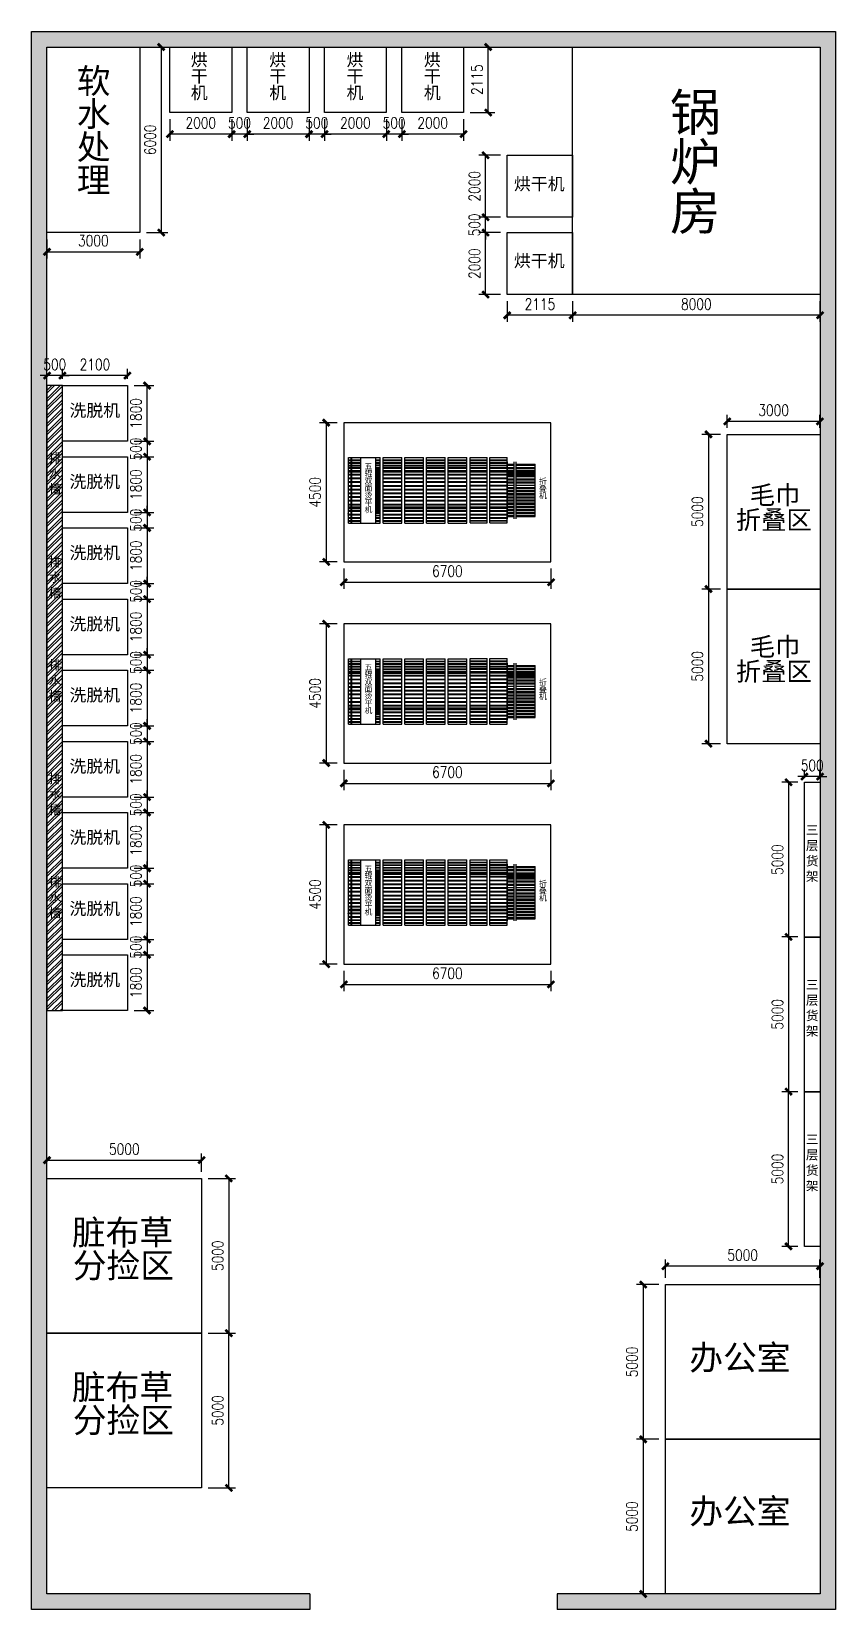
# Model space of a CAD drawing. Header units: millimetres. Extents: x 28866 to 196092, y 16567 to 68963.
# Drawn here: x 69040 to 95040, y 16567 to 67567 of the extents above; entities that cross this region are included whole.
import ezdxf

# ---------------------------------------------------------------- set-up
doc = ezdxf.new("R2010")
doc.units = ezdxf.units.MM
for name, color, linetype in [('font_blue', 142, 'Continuous'), ('font_grey', 254, 'Continuous'), ('green', 122, 'Continuous'), ('wall', 250, 'Continuous')]:
    doc.layers.add(name, color=color, linetype=linetype)
doc.styles.add('ROMANS', font='ROMANS.shx', dxfattribs={"width": 0.8, "bigfont": 'hhztxt.shx'})
doc.styles.get("Standard").update_dxf_attribs({"font": 'arial.ttf', "height": 200})
doc.dimstyles.new('dim1-150', dxfattribs={"dimscale": 180, "dimtxt": 2, "dimasz": 1.2, "dimexe": 1.2, "dimexo": 1.2, "dimgap": 1, "dimtad": 1, "dimdec": 0, "dimdsep": 46, "dimtxsty": 'ROMANS', "dimblk": 'ARCHTICK', "dimcen": 0, "dimadec": 0, "dimazin": 0, "dimtfac": 0.71, "dimtdec": 0, "dimtix": 1, "dimtmove": 0, "dimatfit": 3, "dimldrblk": 'ARCHTICK', "dimfxl": 0, "dimtolj": 1, "dimtzin": 0, "dimarcsym": 0})

msp = doc.modelspace()

# ---------------------------------------------------------------- texts
at = {"layer": 'font_blue', "attachment_point": 1}
for s, width, gutter_width, insert, char_height, line_spacing_factor in [('烘干机', 600, 500, (74190.1, 66854.9), 400, 0.8), ('烘干机', 600, 500, (76729.3, 66854.9), 400, 0.8), ('烘干机', 600, 500, (79229.3, 66854.9), 400, 0.8), ('烘干机', 600, 500, (81729.3, 66854.9), 400, 0.8), ('{\\fSimSun|b0|i0|c134|p2;软水处理}', 600, 500, (70504.5, 66371.7), 800, 0.8), ('{\\fSimSun|b0|i0|c134|p2;锅炉房}', 600, 500, (89687.5, 65555), 1200, 0.8), ('{\\fSimSun|b0|i0|c134|p2;烘干机}', 1754.783, 500, (84642.7, 62842.1), 400, 0.8), ('{\\fSimSun|b0|i0|c134|p2;烘干机}', 1754.783, 500, (84642.7, 60361), 400, 0.8), ('{\\fSimSun|b0|i0|c134|p2;五辊双面烫平机}', 347.552, 1000, (79810.6, 53604.1), 180, 0.78), ('{\\fSimSun|b0|i0|c134|p2;折叠机}', 347.552, 1000, (85453.1, 53125), 180, 0.78), ('\\pi1776.28477;{\\fSimSun|b0|i0|c134|p2;毛巾\\P\\pi1327.12276;折叠区}', 5114.581, 500, (90492.2, 52885.8), 600, 0.8), ('\\pi1776.28477;{\\fSimSun|b0|i0|c134|p2;毛巾\\P\\pi1327.12276;折叠区}', 5114.581, 500, (90492.2, 47986.3), 600, 0.8), ('{\\fSimSun|b0|i0|c134|p2;五辊双面烫平机}', 347.552, 1000, (79810.6, 47110.6), 180, 0.78), ('{\\fSimSun|b0|i0|c134|p2;折叠机}', 347.552, 1000, (85453.1, 46631.5), 180, 0.78), ('{\\fSimSun|b0|i0|c134|p2;五辊双面烫平机}', 347.552, 1000, (79810.6, 40600.7), 180, 0.78), ('{\\fSimSun|b0|i0|c134|p2;折叠机}', 347.552, 1000, (85453.1, 40121.6), 180, 0.78), ('\\pi888.01661;{\\fSimSun|b0|i0|c134|p2;脏布草\\P\\pi919.30153;分捡区}', 5114.581, 500, (69456.9, 29152.6), 800, 0.8), ('\\pi901.42443;{\\fSimSun|b0|i0|c134|p2;办公室}', 5114.581, 500, (89411.6, 25107.9), 800, 0.8), ('\\pi888.01661;{\\fSimSun|b0|i0|c134|p2;脏布草\\P\\pi919.30153;分捡区}', 5114.581, 500, (69456.9, 24152.6), 800, 0.8), ('\\pi901.42443;{\\fSimSun|b0|i0|c134|p2;办公室}', 5114.581, 500, (89411.6, 20140.7), 800, 0.8)]:
    msp.add_mtext_dynamic_manual_height_columns(s, width=width, gutter_width=gutter_width, heights=[0], dxfattribs=dict(at, insert=insert, char_height=char_height, line_spacing_factor=line_spacing_factor))
for s, width, gutter_width, insert, char_height in [('洗脱机', 1947.918, 500, (70267, 55521.4), 400), ('排水槽', 575.866, 500, (69594.7, 53933.2), 300), ('洗脱机', 1947.918, 500, (70267, 53221.4), 400), ('排水槽', 575.866, 500, (69594.7, 50575.4), 300), ('洗脱机', 1947.918, 500, (70267, 50921.4), 400), ('洗脱机', 1947.918, 500, (70267, 48621.4), 400), ('排水槽', 575.866, 500, (69594.7, 47240), 300), ('洗脱机', 1947.918, 500, (70267, 46321.4), 400), ('洗脱机', 1947.918, 500, (70267, 44021.4), 400), ('排水槽', 575.866, 500, (69594.7, 43568.8), 300), ('{\\fSimSun|b0|i0|c134|p2;三层货架}', 598.638, 1000, (94083.3, 41909.8), 300), ('洗脱机', 1947.918, 500, (70267, 41721.4), 400), ('排水槽', 575.866, 500, (69594.7, 40233.4), 300), ('洗脱机', 1947.918, 500, (70267, 39421.4), 400), ('洗脱机', 1947.918, 500, (70267, 37121.4), 400), ('{\\fSimSun|b0|i0|c134|p2;三层货架}', 598.638, 1000, (94083.3, 36909.8), 300), ('{\\fSimSun|b0|i0|c134|p2;三层货架}', 598.638, 1000, (94083.3, 31909.8), 300)]:
    msp.add_mtext_dynamic_manual_height_columns(s, width=width, gutter_width=gutter_width, heights=[0], dxfattribs=dict(at, insert=insert, char_height=char_height))

# ---------------------------------------------------------------- blocks, each defined once
blk = doc.blocks.new('_ArchTick')
at = {"color": 0, "linetype": 'ByBlock', "const_width": 0.4}
blk.add_lwpolyline([(-0.5, -0.5), (0.5, 0.5)], dxfattribs=at)
blk = doc.blocks.new('*D58')
at = {"layer": 'Defpoints', "color": 0, "transparency": 16777216}
for p in [(79140, 41925), (78570, 37425), (79140, 37425)]:
    blk.add_point(p, dxfattribs=at)
at = {"layer": 'font_grey', "color": 0, "lineweight": -2, "transparency": 16777216}
for p, q in [((78924, 41925), (78354, 41925)), ((78570, 41925), (78570, 37425)), ((78924, 37425), (78354, 37425))]:
    blk.add_line(p, q, dxfattribs=at)
at = {"layer": 'font_grey', "color": 0, "lineweight": -2, "transparency": 16777216, "xscale": 216, "yscale": 216, "zscale": 216}
for p, rotation in [((78570, 41925), 90), ((78570, 37425), 270)]:
    blk.add_blockref('_ArchTick', p, dxfattribs=dict(at, rotation=rotation))
at = {"layer": 'font_grey', "color": 0, "transparency": 16777216, "insert": (78210, 39675), "char_height": 360, "attachment_point": 5, "rotation": 90, "style": 'ROMANS'}
blk.add_mtext('\\A1;4500', dxfattribs=at)
blk = doc.blocks.new('*D59')
at = {"layer": 'Defpoints', "color": 0, "transparency": 16777216}
for p in [(79140, 37425), (85840, 37425), (85840, 36768)]:
    blk.add_point(p, dxfattribs=at)
at = {"layer": 'font_grey', "color": 0, "lineweight": -2, "transparency": 16777216}
for p, q in [((79140, 37209), (79140, 36552)), ((79140, 36768), (85840, 36768)), ((85840, 37209), (85840, 36552))]:
    blk.add_line(p, q, dxfattribs=at)
at = {"layer": 'font_grey', "color": 0, "lineweight": -2, "transparency": 16777216, "xscale": 216, "yscale": 216, "zscale": 216, "rotation": 180}
blk.add_blockref('_ArchTick', (79140, 36768), dxfattribs=at)
at = {"layer": 'font_grey', "color": 0, "lineweight": -2, "transparency": 16777216, "xscale": 216, "yscale": 216, "zscale": 216}
blk.add_blockref('_ArchTick', (85840, 36768), dxfattribs=at)
at = {"layer": 'font_grey', "color": 0, "transparency": 16777216, "insert": (82490, 37128), "char_height": 360, "attachment_point": 5, "style": 'ROMANS'}
blk.add_mtext('\\A1;6700', dxfattribs=at)
blk = doc.blocks.new('*D60')
at = {"layer": 'Defpoints', "color": 0, "transparency": 16777216}
for p in [(69540, 56446), (69540, 56124), (70040, 56124)]:
    blk.add_point(p, dxfattribs=at)
at = {"layer": 'font_grey', "color": 0, "lineweight": -2, "transparency": 16777216}
for p, q in [((69540, 56340), (69540, 56662)), ((70040, 56340), (70040, 56662)), ((69540, 56446), (69324, 56446)), ((70040, 56446), (69540, 56446)), ((70040, 56446), (70256, 56446))]:
    blk.add_line(p, q, dxfattribs=at)
at = {"layer": 'font_grey', "color": 0, "lineweight": -2, "transparency": 16777216, "xscale": 216, "yscale": 216, "zscale": 216}
blk.add_blockref('_ArchTick', (69540, 56446), dxfattribs=at)
at = {"layer": 'font_grey', "color": 0, "lineweight": -2, "transparency": 16777216, "xscale": 216, "yscale": 216, "zscale": 216, "rotation": 180}
blk.add_blockref('_ArchTick', (70040, 56446), dxfattribs=at)
at = {"layer": 'font_grey', "color": 0, "transparency": 16777216, "insert": (69790, 56806), "char_height": 360, "attachment_point": 5, "style": 'ROMANS'}
blk.add_mtext('\\A1;500', dxfattribs=at)
blk = doc.blocks.new('*D61')
at = {"layer": 'Defpoints', "color": 0, "transparency": 16777216}
for p in [(70040, 56446), (70040, 56123), (72140, 56124)]:
    blk.add_point(p, dxfattribs=at)
at = {"layer": 'font_grey', "color": 0, "lineweight": -2, "transparency": 16777216}
for p, q in [((70040, 56339), (70040, 56662)), ((72140, 56340), (72140, 56662)), ((72140, 56446), (70040, 56446))]:
    blk.add_line(p, q, dxfattribs=at)
at = {"layer": 'font_grey', "color": 0, "lineweight": -2, "transparency": 16777216, "xscale": 216, "yscale": 216, "zscale": 216, "rotation": 180}
blk.add_blockref('_ArchTick', (70040, 56446), dxfattribs=at)
at = {"layer": 'font_grey', "color": 0, "lineweight": -2, "transparency": 16777216, "xscale": 216, "yscale": 216, "zscale": 216}
blk.add_blockref('_ArchTick', (72140, 56446), dxfattribs=at)
at = {"layer": 'font_grey', "color": 0, "transparency": 16777216, "insert": (71090, 56806), "char_height": 360, "attachment_point": 5, "style": 'ROMANS'}
blk.add_mtext('\\A1;2100', dxfattribs=at)
blk = doc.blocks.new('*D62')
at = {"layer": 'Defpoints', "color": 0, "transparency": 16777216}
for p in [(72140, 56124), (72777, 56124), (72140, 54324)]:
    blk.add_point(p, dxfattribs=at)
at = {"layer": 'font_grey', "color": 0, "lineweight": -2, "transparency": 16777216}
for p, q in [((72356, 56124), (72993, 56124)), ((72777, 54324), (72777, 56124)), ((72356, 54324), (72993, 54324))]:
    blk.add_line(p, q, dxfattribs=at)
at = {"layer": 'font_grey', "color": 0, "lineweight": -2, "transparency": 16777216, "xscale": 216, "yscale": 216, "zscale": 216}
for p, rotation in [((72777, 56124), 90), ((72777, 54324), 270)]:
    blk.add_blockref('_ArchTick', p, dxfattribs=dict(at, rotation=rotation))
at = {"layer": 'font_grey', "color": 0, "transparency": 16777216, "insert": (72417, 55224), "char_height": 360, "attachment_point": 5, "rotation": 90, "style": 'ROMANS'}
blk.add_mtext('\\A1;1800', dxfattribs=at)
blk = doc.blocks.new('*D63')
at = {"layer": 'Defpoints', "color": 0, "transparency": 16777216}
for p in [(72140, 54324), (72140, 53824), (72777, 53824)]:
    blk.add_point(p, dxfattribs=at)
at = {"layer": 'font_grey', "color": 0, "lineweight": -2, "transparency": 16777216}
for p, q in [((72356, 54324), (72993, 54324)), ((72777, 54324), (72777, 54540)), ((72777, 54324), (72777, 53824)), ((72356, 53824), (72993, 53824)), ((72777, 53824), (72777, 53608))]:
    blk.add_line(p, q, dxfattribs=at)
at = {"layer": 'font_grey', "color": 0, "lineweight": -2, "transparency": 16777216, "xscale": 216, "yscale": 216, "zscale": 216}
for p, rotation in [((72777, 54324), 270), ((72777, 53824), 90)]:
    blk.add_blockref('_ArchTick', p, dxfattribs=dict(at, rotation=rotation))
at = {"layer": 'font_grey', "color": 0, "transparency": 16777216, "insert": (72417, 54074), "char_height": 360, "attachment_point": 5, "rotation": 90, "style": 'ROMANS'}
blk.add_mtext('\\A1;500', dxfattribs=at)
blk = doc.blocks.new('*D64')
at = {"layer": 'Defpoints', "color": 0, "transparency": 16777216}
for p in [(72140, 53824), (72140, 52024), (72777, 52024)]:
    blk.add_point(p, dxfattribs=at)
at = {"layer": 'font_grey', "color": 0, "lineweight": -2, "transparency": 16777216}
for p, q in [((72356, 53824), (72993, 53824)), ((72777, 53824), (72777, 52024)), ((72356, 52024), (72993, 52024))]:
    blk.add_line(p, q, dxfattribs=at)
at = {"layer": 'font_grey', "color": 0, "lineweight": -2, "transparency": 16777216, "xscale": 216, "yscale": 216, "zscale": 216}
for p, rotation in [((72777, 53824), 90), ((72777, 52024), 270)]:
    blk.add_blockref('_ArchTick', p, dxfattribs=dict(at, rotation=rotation))
at = {"layer": 'font_grey', "color": 0, "transparency": 16777216, "insert": (72417, 52924), "char_height": 360, "attachment_point": 5, "rotation": 90, "style": 'ROMANS'}
blk.add_mtext('\\A1;1800', dxfattribs=at)
blk = doc.blocks.new('*D65')
at = {"layer": 'Defpoints', "color": 0, "transparency": 16777216}
for p in [(72140, 52024), (72140, 51524), (72777, 51524)]:
    blk.add_point(p, dxfattribs=at)
at = {"layer": 'font_grey', "color": 0, "lineweight": -2, "transparency": 16777216}
for p, q in [((72356, 52024), (72993, 52024)), ((72777, 52024), (72777, 52240)), ((72777, 52024), (72777, 51524)), ((72356, 51524), (72993, 51524)), ((72777, 51524), (72777, 51308))]:
    blk.add_line(p, q, dxfattribs=at)
at = {"layer": 'font_grey', "color": 0, "lineweight": -2, "transparency": 16777216, "xscale": 216, "yscale": 216, "zscale": 216}
for p, rotation in [((72777, 52024), 270), ((72777, 51524), 90)]:
    blk.add_blockref('_ArchTick', p, dxfattribs=dict(at, rotation=rotation))
at = {"layer": 'font_grey', "color": 0, "transparency": 16777216, "insert": (72417, 51774), "char_height": 360, "attachment_point": 5, "rotation": 90, "style": 'ROMANS'}
blk.add_mtext('\\A1;500', dxfattribs=at)
blk = doc.blocks.new('*D66')
at = {"layer": 'Defpoints', "color": 0, "transparency": 16777216}
for p in [(72140, 51524), (72140, 49724), (72777, 49724)]:
    blk.add_point(p, dxfattribs=at)
at = {"layer": 'font_grey', "color": 0, "lineweight": -2, "transparency": 16777216}
for p, q in [((72356, 51524), (72993, 51524)), ((72777, 51524), (72777, 49724)), ((72356, 49724), (72993, 49724))]:
    blk.add_line(p, q, dxfattribs=at)
at = {"layer": 'font_grey', "color": 0, "lineweight": -2, "transparency": 16777216, "xscale": 216, "yscale": 216, "zscale": 216}
for p, rotation in [((72777, 51524), 90), ((72777, 49724), 270)]:
    blk.add_blockref('_ArchTick', p, dxfattribs=dict(at, rotation=rotation))
at = {"layer": 'font_grey', "color": 0, "transparency": 16777216, "insert": (72417, 50624), "char_height": 360, "attachment_point": 5, "rotation": 90, "style": 'ROMANS'}
blk.add_mtext('\\A1;1800', dxfattribs=at)
blk = doc.blocks.new('*D67')
at = {"layer": 'Defpoints', "color": 0, "transparency": 16777216}
for p in [(76015, 64952), (78015, 64952), (76015, 64253)]:
    blk.add_point(p, dxfattribs=at)
at = {"layer": 'font_grey', "color": 0, "lineweight": -2, "transparency": 16777216}
for p, q in [((76015, 64736), (76015, 64037)), ((78015, 64736), (78015, 64037)), ((78015, 64253), (76015, 64253))]:
    blk.add_line(p, q, dxfattribs=at)
at = {"layer": 'font_grey', "color": 0, "lineweight": -2, "transparency": 16777216, "xscale": 216, "yscale": 216, "zscale": 216}
for p, rotation in [((76015, 64253), 180.0000000000012), ((78015, 64253), 1.199040866595169e-12)]:
    blk.add_blockref('_ArchTick', p, dxfattribs=dict(at, rotation=rotation))
at = {"layer": 'font_grey', "color": 0, "transparency": 16777216, "insert": (77015, 64613), "char_height": 360, "attachment_point": 5, "style": 'ROMANS'}
blk.add_mtext('\\A1;2000', dxfattribs=at)
blk = doc.blocks.new('*D68')
at = {"layer": 'Defpoints', "color": 0, "transparency": 16777216}
for p in [(75515, 64952), (76015, 64952), (75515, 64253)]:
    blk.add_point(p, dxfattribs=at)
at = {"layer": 'font_grey', "color": 0, "lineweight": -2, "transparency": 16777216}
for p, q in [((75515, 64736), (75515, 64037)), ((76015, 64736), (76015, 64037)), ((75515, 64253), (75299, 64253)), ((76015, 64253), (75515, 64253)), ((76015, 64253), (76231, 64253))]:
    blk.add_line(p, q, dxfattribs=at)
at = {"layer": 'font_grey', "color": 0, "lineweight": -2, "transparency": 16777216, "xscale": 216, "yscale": 216, "zscale": 216}
for p, rotation in [((75515, 64253), 359.9999999999984), ((76015, 64253), 179.9999999999984)]:
    blk.add_blockref('_ArchTick', p, dxfattribs=dict(at, rotation=rotation))
at = {"layer": 'font_grey', "color": 0, "transparency": 16777216, "insert": (75765, 64613), "char_height": 360, "attachment_point": 5, "style": 'ROMANS'}
blk.add_mtext('\\A1;500', dxfattribs=at)
blk = doc.blocks.new('*D69')
at = {"layer": 'Defpoints', "color": 0, "transparency": 16777216}
for p in [(73515, 64952), (75515, 64952), (73515, 64253)]:
    blk.add_point(p, dxfattribs=at)
at = {"layer": 'font_grey', "color": 0, "lineweight": -2, "transparency": 16777216}
for p, q in [((73515, 64736), (73515, 64037)), ((75515, 64736), (75515, 64037)), ((75515, 64253), (73515, 64253))]:
    blk.add_line(p, q, dxfattribs=at)
at = {"layer": 'font_grey', "color": 0, "lineweight": -2, "transparency": 16777216, "xscale": 216, "yscale": 216, "zscale": 216, "rotation": 180}
blk.add_blockref('_ArchTick', (73515, 64253), dxfattribs=at)
at = {"layer": 'font_grey', "color": 0, "lineweight": -2, "transparency": 16777216, "xscale": 216, "yscale": 216, "zscale": 216}
blk.add_blockref('_ArchTick', (75515, 64253), dxfattribs=at)
at = {"layer": 'font_grey', "color": 0, "transparency": 16777216, "insert": (74515, 64613), "char_height": 360, "attachment_point": 5, "style": 'ROMANS'}
blk.add_mtext('\\A1;2000', dxfattribs=at)
blk = doc.blocks.new('*D53')
at = {"layer": 'Defpoints', "color": 0, "transparency": 16777216}
for p in [(78515, 64952), (80515, 64952), (78515, 64253)]:
    blk.add_point(p, dxfattribs=at)
at = {"layer": 'font_grey', "color": 0, "lineweight": -2, "transparency": 16777216}
for p, q in [((78515, 64736), (78515, 64037)), ((80515, 64736), (80515, 64037)), ((80515, 64253), (78515, 64253))]:
    blk.add_line(p, q, dxfattribs=at)
at = {"layer": 'font_grey', "color": 0, "lineweight": -2, "transparency": 16777216, "xscale": 216, "yscale": 216, "zscale": 216}
for p, rotation in [((78515, 64253), 180.0000000000012), ((80515, 64253), 1.199040866595169e-12)]:
    blk.add_blockref('_ArchTick', p, dxfattribs=dict(at, rotation=rotation))
at = {"layer": 'font_grey', "color": 0, "transparency": 16777216, "insert": (79515, 64613), "char_height": 360, "attachment_point": 5, "style": 'ROMANS'}
blk.add_mtext('\\A1;2000', dxfattribs=at)
blk = doc.blocks.new('*D54')
at = {"layer": 'Defpoints', "color": 0, "transparency": 16777216}
for p in [(78015, 64952), (78515, 64952), (78015, 64253)]:
    blk.add_point(p, dxfattribs=at)
at = {"layer": 'font_grey', "color": 0, "lineweight": -2, "transparency": 16777216}
for p, q in [((78015, 64736), (78015, 64037)), ((78515, 64736), (78515, 64037)), ((78015, 64253), (77799, 64253)), ((78515, 64253), (78015, 64253)), ((78515, 64253), (78731, 64253))]:
    blk.add_line(p, q, dxfattribs=at)
at = {"layer": 'font_grey', "color": 0, "lineweight": -2, "transparency": 16777216, "xscale": 216, "yscale": 216, "zscale": 216}
for p, rotation in [((78015, 64253), 359.9999999999984), ((78515, 64253), 179.9999999999984)]:
    blk.add_blockref('_ArchTick', p, dxfattribs=dict(at, rotation=rotation))
at = {"layer": 'font_grey', "color": 0, "transparency": 16777216, "insert": (78265, 64613), "char_height": 360, "attachment_point": 5, "style": 'ROMANS'}
blk.add_mtext('\\A1;500', dxfattribs=at)
blk = doc.blocks.new('*D55')
at = {"layer": 'Defpoints', "color": 0, "transparency": 16777216}
for p in [(81015, 64952), (83015, 64952), (81015, 64253)]:
    blk.add_point(p, dxfattribs=at)
at = {"layer": 'font_grey', "color": 0, "lineweight": -2, "transparency": 16777216}
for p, q in [((81015, 64736), (81015, 64037)), ((83015, 64736), (83015, 64037)), ((83015, 64253), (81015, 64253))]:
    blk.add_line(p, q, dxfattribs=at)
at = {"layer": 'font_grey', "color": 0, "lineweight": -2, "transparency": 16777216, "xscale": 216, "yscale": 216, "zscale": 216}
for p, rotation in [((81015, 64253), 180.0000000000012), ((83015, 64253), 1.199040866595169e-12)]:
    blk.add_blockref('_ArchTick', p, dxfattribs=dict(at, rotation=rotation))
at = {"layer": 'font_grey', "color": 0, "transparency": 16777216, "insert": (82015, 64613), "char_height": 360, "attachment_point": 5, "style": 'ROMANS'}
blk.add_mtext('\\A1;2000', dxfattribs=at)
blk = doc.blocks.new('*D56')
at = {"layer": 'Defpoints', "color": 0, "transparency": 16777216}
for p in [(80515, 64952), (81015, 64952), (80515, 64253)]:
    blk.add_point(p, dxfattribs=at)
at = {"layer": 'font_grey', "color": 0, "lineweight": -2, "transparency": 16777216}
for p, q in [((80515, 64736), (80515, 64037)), ((81015, 64736), (81015, 64037)), ((80515, 64253), (80299, 64253)), ((81015, 64253), (80515, 64253)), ((81015, 64253), (81231, 64253))]:
    blk.add_line(p, q, dxfattribs=at)
at = {"layer": 'font_grey', "color": 0, "lineweight": -2, "transparency": 16777216, "xscale": 216, "yscale": 216, "zscale": 216}
for p, rotation in [((80515, 64253), 359.9999999999984), ((81015, 64253), 179.9999999999984)]:
    blk.add_blockref('_ArchTick', p, dxfattribs=dict(at, rotation=rotation))
at = {"layer": 'font_grey', "color": 0, "transparency": 16777216, "insert": (80765, 64613), "char_height": 360, "attachment_point": 5, "style": 'ROMANS'}
blk.add_mtext('\\A1;500', dxfattribs=at)
blk = doc.blocks.new('*D57')
at = {"layer": 'Defpoints', "color": 0, "transparency": 16777216}
for p in [(83726, 63567), (84425, 63567), (84425, 61567)]:
    blk.add_point(p, dxfattribs=at)
at = {"layer": 'font_grey', "color": 0, "lineweight": -2, "transparency": 16777216}
for p, q in [((84209, 63567), (83510, 63567)), ((83726, 61567), (83726, 63567)), ((84209, 61567), (83510, 61567))]:
    blk.add_line(p, q, dxfattribs=at)
at = {"layer": 'font_grey', "color": 0, "lineweight": -2, "transparency": 16777216, "xscale": 216, "yscale": 216, "zscale": 216}
for p, rotation in [((83726, 63567), 90), ((83726, 61567), 270)]:
    blk.add_blockref('_ArchTick', p, dxfattribs=dict(at, rotation=rotation))
at = {"layer": 'font_grey', "color": 0, "transparency": 16777216, "insert": (83366, 62567), "char_height": 360, "attachment_point": 5, "rotation": 90, "style": 'ROMANS'}
blk.add_mtext('\\A1;2000', dxfattribs=at)
blk = doc.blocks.new('*D49')
at = {"layer": 'Defpoints', "color": 0, "transparency": 16777216}
for p in [(72140, 49724), (72140, 49224), (72777, 49224)]:
    blk.add_point(p, dxfattribs=at)
at = {"layer": 'font_grey', "color": 0, "lineweight": -2, "transparency": 16777216}
for p, q in [((72356, 49724), (72993, 49724)), ((72777, 49724), (72777, 49940)), ((72777, 49724), (72777, 49224)), ((72356, 49224), (72993, 49224)), ((72777, 49224), (72777, 49008))]:
    blk.add_line(p, q, dxfattribs=at)
at = {"layer": 'font_grey', "color": 0, "lineweight": -2, "transparency": 16777216, "xscale": 216, "yscale": 216, "zscale": 216}
for p, rotation in [((72777, 49724), 270), ((72777, 49224), 90)]:
    blk.add_blockref('_ArchTick', p, dxfattribs=dict(at, rotation=rotation))
at = {"layer": 'font_grey', "color": 0, "transparency": 16777216, "insert": (72417, 49474), "char_height": 360, "attachment_point": 5, "rotation": 90, "style": 'ROMANS'}
blk.add_mtext('\\A1;500', dxfattribs=at)
blk = doc.blocks.new('*D50')
at = {"layer": 'Defpoints', "color": 0, "transparency": 16777216}
for p in [(72140, 49224), (72140, 47424), (72777, 47424)]:
    blk.add_point(p, dxfattribs=at)
at = {"layer": 'font_grey', "color": 0, "lineweight": -2, "transparency": 16777216}
for p, q in [((72356, 49224), (72993, 49224)), ((72777, 49224), (72777, 47424)), ((72356, 47424), (72993, 47424))]:
    blk.add_line(p, q, dxfattribs=at)
at = {"layer": 'font_grey', "color": 0, "lineweight": -2, "transparency": 16777216, "xscale": 216, "yscale": 216, "zscale": 216}
for p, rotation in [((72777, 49224), 90), ((72777, 47424), 270)]:
    blk.add_blockref('_ArchTick', p, dxfattribs=dict(at, rotation=rotation))
at = {"layer": 'font_grey', "color": 0, "transparency": 16777216, "insert": (72417, 48324), "char_height": 360, "attachment_point": 5, "rotation": 90, "style": 'ROMANS'}
blk.add_mtext('\\A1;1800', dxfattribs=at)
blk = doc.blocks.new('*D51')
at = {"layer": 'Defpoints', "color": 0, "transparency": 16777216}
for p in [(72140, 47424), (72140, 46924), (72777, 46924)]:
    blk.add_point(p, dxfattribs=at)
at = {"layer": 'font_grey', "color": 0, "lineweight": -2, "transparency": 16777216}
for p, q in [((72777, 47424), (72777, 47640)), ((72356, 47424), (72993, 47424)), ((72356, 46924), (72993, 46924)), ((72777, 47424), (72777, 46924)), ((72777, 46924), (72777, 46708))]:
    blk.add_line(p, q, dxfattribs=at)
at = {"layer": 'font_grey', "color": 0, "lineweight": -2, "transparency": 16777216, "xscale": 216, "yscale": 216, "zscale": 216}
for p, rotation in [((72777, 47424), 270), ((72777, 46924), 90)]:
    blk.add_blockref('_ArchTick', p, dxfattribs=dict(at, rotation=rotation))
at = {"layer": 'font_grey', "color": 0, "transparency": 16777216, "insert": (72417, 47174), "char_height": 360, "attachment_point": 5, "rotation": 90, "style": 'ROMANS'}
blk.add_mtext('\\A1;500', dxfattribs=at)
blk = doc.blocks.new('*D52')
at = {"layer": 'Defpoints', "color": 0, "transparency": 16777216}
for p in [(72140, 46924), (72140, 45124), (72777, 45124)]:
    blk.add_point(p, dxfattribs=at)
at = {"layer": 'font_grey', "color": 0, "lineweight": -2, "transparency": 16777216}
for p, q in [((72356, 46924), (72993, 46924)), ((72777, 46924), (72777, 45124)), ((72356, 45124), (72993, 45124))]:
    blk.add_line(p, q, dxfattribs=at)
at = {"layer": 'font_grey', "color": 0, "lineweight": -2, "transparency": 16777216, "xscale": 216, "yscale": 216, "zscale": 216}
for p, rotation in [((72777, 46924), 90), ((72777, 45124), 270)]:
    blk.add_blockref('_ArchTick', p, dxfattribs=dict(at, rotation=rotation))
at = {"layer": 'font_grey', "color": 0, "transparency": 16777216, "insert": (72417, 46024), "char_height": 360, "attachment_point": 5, "rotation": 90, "style": 'ROMANS'}
blk.add_mtext('\\A1;1800', dxfattribs=at)
blk = doc.blocks.new('*D41')
at = {"layer": 'Defpoints', "color": 0, "transparency": 16777216}
for p in [(72140, 45124), (72140, 44624), (72777, 44624)]:
    blk.add_point(p, dxfattribs=at)
at = {"layer": 'font_grey', "color": 0, "lineweight": -2, "transparency": 16777216}
for p, q in [((72356, 45124), (72993, 45124)), ((72777, 45124), (72777, 45340)), ((72777, 45124), (72777, 44624)), ((72356, 44624), (72993, 44624)), ((72777, 44624), (72777, 44408))]:
    blk.add_line(p, q, dxfattribs=at)
at = {"layer": 'font_grey', "color": 0, "lineweight": -2, "transparency": 16777216, "xscale": 216, "yscale": 216, "zscale": 216}
for p, rotation in [((72777, 45124), 270), ((72777, 44624), 90)]:
    blk.add_blockref('_ArchTick', p, dxfattribs=dict(at, rotation=rotation))
at = {"layer": 'font_grey', "color": 0, "transparency": 16777216, "insert": (72417, 44874), "char_height": 360, "attachment_point": 5, "rotation": 90, "style": 'ROMANS'}
blk.add_mtext('\\A1;500', dxfattribs=at)
blk = doc.blocks.new('*D42')
at = {"layer": 'Defpoints', "color": 0, "transparency": 16777216}
for p in [(72140, 44624), (72140, 42824), (72777, 42824)]:
    blk.add_point(p, dxfattribs=at)
at = {"layer": 'font_grey', "color": 0, "lineweight": -2, "transparency": 16777216}
for p, q in [((72356, 44624), (72993, 44624)), ((72777, 44624), (72777, 42824)), ((72356, 42824), (72993, 42824))]:
    blk.add_line(p, q, dxfattribs=at)
at = {"layer": 'font_grey', "color": 0, "lineweight": -2, "transparency": 16777216, "xscale": 216, "yscale": 216, "zscale": 216}
for p, rotation in [((72777, 44624), 90), ((72777, 42824), 270)]:
    blk.add_blockref('_ArchTick', p, dxfattribs=dict(at, rotation=rotation))
at = {"layer": 'font_grey', "color": 0, "transparency": 16777216, "insert": (72417, 43724), "char_height": 360, "attachment_point": 5, "rotation": 90, "style": 'ROMANS'}
blk.add_mtext('\\A1;1800', dxfattribs=at)
blk = doc.blocks.new('*D43')
at = {"layer": 'Defpoints', "color": 0, "transparency": 16777216}
for p in [(72140, 42824), (72140, 42324), (72777, 42324)]:
    blk.add_point(p, dxfattribs=at)
at = {"layer": 'font_grey', "color": 0, "lineweight": -2, "transparency": 16777216}
for p, q in [((72777, 42824), (72777, 43040)), ((72356, 42824), (72993, 42824)), ((72777, 42824), (72777, 42324)), ((72356, 42324), (72993, 42324)), ((72777, 42324), (72777, 42108))]:
    blk.add_line(p, q, dxfattribs=at)
at = {"layer": 'font_grey', "color": 0, "lineweight": -2, "transparency": 16777216, "xscale": 216, "yscale": 216, "zscale": 216}
for p, rotation in [((72777, 42824), 270), ((72777, 42324), 90)]:
    blk.add_blockref('_ArchTick', p, dxfattribs=dict(at, rotation=rotation))
at = {"layer": 'font_grey', "color": 0, "transparency": 16777216, "insert": (72417, 42574), "char_height": 360, "attachment_point": 5, "rotation": 90, "style": 'ROMANS'}
blk.add_mtext('\\A1;500', dxfattribs=at)
blk = doc.blocks.new('*D44')
at = {"layer": 'Defpoints', "color": 0, "transparency": 16777216}
for p in [(72140, 42324), (72140, 40524), (72777, 40524)]:
    blk.add_point(p, dxfattribs=at)
at = {"layer": 'font_grey', "color": 0, "lineweight": -2, "transparency": 16777216}
for p, q in [((72356, 42324), (72993, 42324)), ((72777, 42324), (72777, 40524)), ((72356, 40524), (72993, 40524))]:
    blk.add_line(p, q, dxfattribs=at)
at = {"layer": 'font_grey', "color": 0, "lineweight": -2, "transparency": 16777216, "xscale": 216, "yscale": 216, "zscale": 216}
for p, rotation in [((72777, 42324), 90), ((72777, 40524), 270)]:
    blk.add_blockref('_ArchTick', p, dxfattribs=dict(at, rotation=rotation))
at = {"layer": 'font_grey', "color": 0, "transparency": 16777216, "insert": (72417, 41424), "char_height": 360, "attachment_point": 5, "rotation": 90, "style": 'ROMANS'}
blk.add_mtext('\\A1;1800', dxfattribs=at)
blk = doc.blocks.new('*D45')
at = {"layer": 'Defpoints', "color": 0, "transparency": 16777216}
for p in [(72140, 40524), (72140, 40024), (72777, 40024)]:
    blk.add_point(p, dxfattribs=at)
at = {"layer": 'font_grey', "color": 0, "lineweight": -2, "transparency": 16777216}
for p, q in [((72356, 40524), (72993, 40524)), ((72777, 40524), (72777, 40740)), ((72777, 40524), (72777, 40024)), ((72356, 40024), (72993, 40024)), ((72777, 40024), (72777, 39808))]:
    blk.add_line(p, q, dxfattribs=at)
at = {"layer": 'font_grey', "color": 0, "lineweight": -2, "transparency": 16777216, "xscale": 216, "yscale": 216, "zscale": 216}
for p, rotation in [((72777, 40524), 270), ((72777, 40024), 90)]:
    blk.add_blockref('_ArchTick', p, dxfattribs=dict(at, rotation=rotation))
at = {"layer": 'font_grey', "color": 0, "transparency": 16777216, "insert": (72417, 40274), "char_height": 360, "attachment_point": 5, "rotation": 90, "style": 'ROMANS'}
blk.add_mtext('\\A1;500', dxfattribs=at)
blk = doc.blocks.new('*D46')
at = {"layer": 'Defpoints', "color": 0, "transparency": 16777216}
for p in [(72140, 40024), (72140, 38224), (72777, 38224)]:
    blk.add_point(p, dxfattribs=at)
at = {"layer": 'font_grey', "color": 0, "lineweight": -2, "transparency": 16777216}
for p, q in [((72356, 40024), (72993, 40024)), ((72777, 40024), (72777, 38224)), ((72356, 38224), (72993, 38224))]:
    blk.add_line(p, q, dxfattribs=at)
at = {"layer": 'font_grey', "color": 0, "lineweight": -2, "transparency": 16777216, "xscale": 216, "yscale": 216, "zscale": 216}
for p, rotation in [((72777, 40024), 90), ((72777, 38224), 270)]:
    blk.add_blockref('_ArchTick', p, dxfattribs=dict(at, rotation=rotation))
at = {"layer": 'font_grey', "color": 0, "transparency": 16777216, "insert": (72417, 39124), "char_height": 360, "attachment_point": 5, "rotation": 90, "style": 'ROMANS'}
blk.add_mtext('\\A1;1800', dxfattribs=at)
blk = doc.blocks.new('*D47')
at = {"layer": 'Defpoints', "color": 0, "transparency": 16777216}
for p in [(72140, 38224), (72140, 37724), (72777, 37724)]:
    blk.add_point(p, dxfattribs=at)
at = {"layer": 'font_grey', "color": 0, "lineweight": -2, "transparency": 16777216}
for p, q in [((72777, 38224), (72777, 38440)), ((72356, 38224), (72993, 38224)), ((72777, 38224), (72777, 37724)), ((72356, 37724), (72993, 37724)), ((72777, 37724), (72777, 37508))]:
    blk.add_line(p, q, dxfattribs=at)
at = {"layer": 'font_grey', "color": 0, "lineweight": -2, "transparency": 16777216, "xscale": 216, "yscale": 216, "zscale": 216}
for p, rotation in [((72777, 38224), 270), ((72777, 37724), 90)]:
    blk.add_blockref('_ArchTick', p, dxfattribs=dict(at, rotation=rotation))
at = {"layer": 'font_grey', "color": 0, "transparency": 16777216, "insert": (72417, 37974), "char_height": 360, "attachment_point": 5, "rotation": 90, "style": 'ROMANS'}
blk.add_mtext('\\A1;500', dxfattribs=at)
blk = doc.blocks.new('*D48')
at = {"layer": 'Defpoints', "color": 0, "transparency": 16777216}
for p in [(72140, 37724), (72140, 35924), (72777, 35924)]:
    blk.add_point(p, dxfattribs=at)
at = {"layer": 'font_grey', "color": 0, "lineweight": -2, "transparency": 16777216}
for p, q in [((72356, 37724), (72993, 37724)), ((72777, 37724), (72777, 35924)), ((72356, 35924), (72993, 35924))]:
    blk.add_line(p, q, dxfattribs=at)
at = {"layer": 'font_grey', "color": 0, "lineweight": -2, "transparency": 16777216, "xscale": 216, "yscale": 216, "zscale": 216}
for p, rotation in [((72777, 37724), 90), ((72777, 35924), 270)]:
    blk.add_blockref('_ArchTick', p, dxfattribs=dict(at, rotation=rotation))
at = {"layer": 'font_grey', "color": 0, "transparency": 16777216, "insert": (72417, 36824), "char_height": 360, "attachment_point": 5, "rotation": 90, "style": 'ROMANS'}
blk.add_mtext('\\A1;1800', dxfattribs=at)
blk = doc.blocks.new('*D37')
at = {"layer": 'Defpoints', "color": 0, "transparency": 16777216}
for p in [(79140, 48425), (78570, 43925), (79140, 43925)]:
    blk.add_point(p, dxfattribs=at)
at = {"layer": 'font_grey', "color": 0, "lineweight": -2, "transparency": 16777216}
for p, q in [((78924, 48425), (78354, 48425)), ((78570, 48425), (78570, 43925)), ((78924, 43925), (78354, 43925))]:
    blk.add_line(p, q, dxfattribs=at)
at = {"layer": 'font_grey', "color": 0, "lineweight": -2, "transparency": 16777216, "xscale": 216, "yscale": 216, "zscale": 216}
for p, rotation in [((78570, 48425), 90), ((78570, 43925), 270)]:
    blk.add_blockref('_ArchTick', p, dxfattribs=dict(at, rotation=rotation))
at = {"layer": 'font_grey', "color": 0, "transparency": 16777216, "insert": (78210, 46175), "char_height": 360, "attachment_point": 5, "rotation": 90, "style": 'ROMANS'}
blk.add_mtext('\\A1;4500', dxfattribs=at)
blk = doc.blocks.new('*D38')
at = {"layer": 'Defpoints', "color": 0, "transparency": 16777216}
for p in [(79140, 43925), (85840, 43925), (85840, 43268)]:
    blk.add_point(p, dxfattribs=at)
at = {"layer": 'font_grey', "color": 0, "lineweight": -2, "transparency": 16777216}
for p, q in [((79140, 43709), (79140, 43052)), ((85840, 43709), (85840, 43052)), ((79140, 43268), (85840, 43268))]:
    blk.add_line(p, q, dxfattribs=at)
at = {"layer": 'font_grey', "color": 0, "lineweight": -2, "transparency": 16777216, "xscale": 216, "yscale": 216, "zscale": 216, "rotation": 180}
blk.add_blockref('_ArchTick', (79140, 43268), dxfattribs=at)
at = {"layer": 'font_grey', "color": 0, "lineweight": -2, "transparency": 16777216, "xscale": 216, "yscale": 216, "zscale": 216}
blk.add_blockref('_ArchTick', (85840, 43268), dxfattribs=at)
at = {"layer": 'font_grey', "color": 0, "transparency": 16777216, "insert": (82490, 43628), "char_height": 360, "attachment_point": 5, "style": 'ROMANS'}
blk.add_mtext('\\A1;6700', dxfattribs=at)
blk = doc.blocks.new('*D39')
at = {"layer": 'Defpoints', "color": 0, "transparency": 16777216}
for p in [(79140, 54925), (78570, 50425), (79140, 50425)]:
    blk.add_point(p, dxfattribs=at)
at = {"layer": 'font_grey', "color": 0, "lineweight": -2, "transparency": 16777216}
for p, q in [((78924, 54925), (78354, 54925)), ((78570, 54925), (78570, 50425)), ((78924, 50425), (78354, 50425))]:
    blk.add_line(p, q, dxfattribs=at)
at = {"layer": 'font_grey', "color": 0, "lineweight": -2, "transparency": 16777216, "xscale": 216, "yscale": 216, "zscale": 216}
for p, rotation in [((78570, 54925), 90), ((78570, 50425), 270)]:
    blk.add_blockref('_ArchTick', p, dxfattribs=dict(at, rotation=rotation))
at = {"layer": 'font_grey', "color": 0, "transparency": 16777216, "insert": (78210, 52675), "char_height": 360, "attachment_point": 5, "rotation": 90, "style": 'ROMANS'}
blk.add_mtext('\\A1;4500', dxfattribs=at)
blk = doc.blocks.new('*D40')
at = {"layer": 'Defpoints', "color": 0, "transparency": 16777216}
for p in [(79140, 50425), (85840, 50425), (85840, 49768)]:
    blk.add_point(p, dxfattribs=at)
at = {"layer": 'font_grey', "color": 0, "lineweight": -2, "transparency": 16777216}
for p, q in [((79140, 50209), (79140, 49552)), ((85840, 50209), (85840, 49552)), ((79140, 49768), (85840, 49768))]:
    blk.add_line(p, q, dxfattribs=at)
at = {"layer": 'font_grey', "color": 0, "lineweight": -2, "transparency": 16777216, "xscale": 216, "yscale": 216, "zscale": 216, "rotation": 180}
blk.add_blockref('_ArchTick', (79140, 49768), dxfattribs=at)
at = {"layer": 'font_grey', "color": 0, "lineweight": -2, "transparency": 16777216, "xscale": 216, "yscale": 216, "zscale": 216}
blk.add_blockref('_ArchTick', (85840, 49768), dxfattribs=at)
at = {"layer": 'font_grey', "color": 0, "transparency": 16777216, "insert": (82490, 50128), "char_height": 360, "attachment_point": 5, "style": 'ROMANS'}
blk.add_mtext('\\A1;6700', dxfattribs=at)
blk = doc.blocks.new('*D70')
at = {"layer": 'Defpoints', "color": 0, "transparency": 16777216}
for p in [(83726, 61067), (84425, 61067), (84425, 59067)]:
    blk.add_point(p, dxfattribs=at)
at = {"layer": 'font_grey', "color": 0, "lineweight": -2, "transparency": 16777216}
for p, q in [((84209, 61067), (83510, 61067)), ((83726, 59067), (83726, 61067)), ((84209, 59067), (83510, 59067))]:
    blk.add_line(p, q, dxfattribs=at)
at = {"layer": 'font_grey', "color": 0, "lineweight": -2, "transparency": 16777216, "xscale": 216, "yscale": 216, "zscale": 216}
for p, rotation in [((83726, 61067), 90), ((83726, 59067), 270)]:
    blk.add_blockref('_ArchTick', p, dxfattribs=dict(at, rotation=rotation))
at = {"layer": 'font_grey', "color": 0, "transparency": 16777216, "insert": (83366, 60067), "char_height": 360, "attachment_point": 5, "rotation": 90, "style": 'ROMANS'}
blk.add_mtext('\\A1;2000', dxfattribs=at)
blk = doc.blocks.new('*D71')
at = {"layer": 'Defpoints', "color": 0, "transparency": 16777216}
for p in [(83726, 61567), (84425, 61567), (84425, 61067)]:
    blk.add_point(p, dxfattribs=at)
at = {"layer": 'font_grey', "color": 0, "lineweight": -2, "transparency": 16777216}
for p, q in [((83726, 61567), (83726, 61783)), ((84209, 61567), (83510, 61567)), ((83726, 61067), (83726, 61567)), ((84209, 61067), (83510, 61067)), ((83726, 61067), (83726, 60851))]:
    blk.add_line(p, q, dxfattribs=at)
at = {"layer": 'font_grey', "color": 0, "lineweight": -2, "transparency": 16777216, "xscale": 216, "yscale": 216, "zscale": 216}
for p, rotation in [((83726, 61567), 270), ((83726, 61067), 90)]:
    blk.add_blockref('_ArchTick', p, dxfattribs=dict(at, rotation=rotation))
at = {"layer": 'font_grey', "color": 0, "transparency": 16777216, "insert": (83366, 61317), "char_height": 360, "attachment_point": 5, "rotation": 90, "style": 'ROMANS'}
blk.add_mtext('\\A1;500', dxfattribs=at)
blk = doc.blocks.new('*D72')
at = {"layer": 'Defpoints', "color": 0, "transparency": 16777216}
for p in [(91540, 54968), (91540, 54548), (94540, 54548)]:
    blk.add_point(p, dxfattribs=at)
at = {"layer": 'font_grey', "color": 0, "lineweight": -2, "transparency": 16777216}
for p, q in [((91540, 54764), (91540, 55184)), ((94540, 54764), (94540, 55184)), ((94540, 54968), (91540, 54968))]:
    blk.add_line(p, q, dxfattribs=at)
at = {"layer": 'font_grey', "color": 0, "lineweight": -2, "transparency": 16777216, "xscale": 216, "yscale": 216, "zscale": 216, "rotation": 180}
blk.add_blockref('_ArchTick', (91540, 54968), dxfattribs=at)
at = {"layer": 'font_grey', "color": 0, "lineweight": -2, "transparency": 16777216, "xscale": 216, "yscale": 216, "zscale": 216}
blk.add_blockref('_ArchTick', (94540, 54968), dxfattribs=at)
at = {"layer": 'font_grey', "color": 0, "transparency": 16777216, "insert": (93040, 55328), "char_height": 360, "attachment_point": 5, "style": 'ROMANS'}
blk.add_mtext('\\A1;3000', dxfattribs=at)
blk = doc.blocks.new('*D73')
at = {"layer": 'Defpoints', "color": 0, "transparency": 16777216}
for p in [(91540, 54548), (90935, 49548), (91540, 49548)]:
    blk.add_point(p, dxfattribs=at)
at = {"layer": 'font_grey', "color": 0, "lineweight": -2, "transparency": 16777216}
for p, q in [((91324, 54548), (90719, 54548)), ((90935, 54548), (90935, 49548)), ((91324, 49548), (90719, 49548))]:
    blk.add_line(p, q, dxfattribs=at)
at = {"layer": 'font_grey', "color": 0, "lineweight": -2, "transparency": 16777216, "xscale": 216, "yscale": 216, "zscale": 216}
for p, rotation in [((90935, 54548), 90), ((90935, 49548), 270)]:
    blk.add_blockref('_ArchTick', p, dxfattribs=dict(at, rotation=rotation))
at = {"layer": 'font_grey', "color": 0, "transparency": 16777216, "insert": (90575, 52048), "char_height": 360, "attachment_point": 5, "rotation": 90, "style": 'ROMANS'}
blk.add_mtext('\\A1;5000', dxfattribs=at)
blk = doc.blocks.new('*D74')
at = {"layer": 'Defpoints', "color": 0, "transparency": 16777216}
for p in [(91540, 49548), (90935, 44548), (91540, 44548)]:
    blk.add_point(p, dxfattribs=at)
at = {"layer": 'font_grey', "color": 0, "lineweight": -2, "transparency": 16777216}
for p, q in [((91324, 49548), (90719, 49548)), ((90935, 49548), (90935, 44548)), ((91324, 44548), (90719, 44548))]:
    blk.add_line(p, q, dxfattribs=at)
at = {"layer": 'font_grey', "color": 0, "lineweight": -2, "transparency": 16777216, "xscale": 216, "yscale": 216, "zscale": 216}
for p, rotation in [((90935, 49548), 90), ((90935, 44548), 270)]:
    blk.add_blockref('_ArchTick', p, dxfattribs=dict(at, rotation=rotation))
at = {"layer": 'font_grey', "color": 0, "transparency": 16777216, "insert": (90575, 47048), "char_height": 360, "attachment_point": 5, "rotation": 90, "style": 'ROMANS'}
blk.add_mtext('\\A1;5000', dxfattribs=at)
blk = doc.blocks.new('*D75')
at = {"layer": 'Defpoints', "color": 0, "transparency": 16777216}
for p in [(94040, 43487), (94040, 43302), (94540, 43302)]:
    blk.add_point(p, dxfattribs=at)
at = {"layer": 'font_grey', "color": 0, "lineweight": -2, "transparency": 16777216}
for p, q in [((94040, 43487), (93824, 43487)), ((94040, 43518), (94040, 43703)), ((94540, 43487), (94040, 43487)), ((94540, 43518), (94540, 43703)), ((94540, 43487), (94756, 43487))]:
    blk.add_line(p, q, dxfattribs=at)
at = {"layer": 'font_grey', "color": 0, "lineweight": -2, "transparency": 16777216, "xscale": 216, "yscale": 216, "zscale": 216}
blk.add_blockref('_ArchTick', (94040, 43487), dxfattribs=at)
at = {"layer": 'font_grey', "color": 0, "lineweight": -2, "transparency": 16777216, "xscale": 216, "yscale": 216, "zscale": 216, "rotation": 180}
blk.add_blockref('_ArchTick', (94540, 43487), dxfattribs=at)
at = {"layer": 'font_grey', "color": 0, "transparency": 16777216, "insert": (94290, 43847), "char_height": 360, "attachment_point": 5, "style": 'ROMANS'}
blk.add_mtext('\\A1;500', dxfattribs=at)
blk = doc.blocks.new('*D76')
at = {"layer": 'Defpoints', "color": 0, "transparency": 16777216}
for p in [(94040, 43302), (93524, 38302), (94040, 38302)]:
    blk.add_point(p, dxfattribs=at)
at = {"layer": 'font_grey', "color": 0, "lineweight": -2, "transparency": 16777216}
for p, q in [((93824, 43302), (93308, 43302)), ((93524, 43302), (93524, 38302)), ((93824, 38302), (93308, 38302))]:
    blk.add_line(p, q, dxfattribs=at)
at = {"layer": 'font_grey', "color": 0, "lineweight": -2, "transparency": 16777216, "xscale": 216, "yscale": 216, "zscale": 216}
for p, rotation in [((93524, 43302), 90), ((93524, 38302), 270)]:
    blk.add_blockref('_ArchTick', p, dxfattribs=dict(at, rotation=rotation))
at = {"layer": 'font_grey', "color": 0, "transparency": 16777216, "insert": (93164, 40802), "char_height": 360, "attachment_point": 5, "rotation": 90, "style": 'ROMANS'}
blk.add_mtext('\\A1;5000', dxfattribs=at)
blk = doc.blocks.new('*D77')
at = {"layer": 'Defpoints', "color": 0, "transparency": 16777216}
for p in [(94040, 38302), (93524, 33302), (94040, 33302)]:
    blk.add_point(p, dxfattribs=at)
at = {"layer": 'font_grey', "color": 0, "lineweight": -2, "transparency": 16777216}
for p, q in [((93824, 38302), (93308, 38302)), ((93524, 38302), (93524, 33302)), ((93824, 33302), (93308, 33302))]:
    blk.add_line(p, q, dxfattribs=at)
at = {"layer": 'font_grey', "color": 0, "lineweight": -2, "transparency": 16777216, "xscale": 216, "yscale": 216, "zscale": 216}
for p, rotation in [((93524, 38302), 90), ((93524, 33302), 270)]:
    blk.add_blockref('_ArchTick', p, dxfattribs=dict(at, rotation=rotation))
at = {"layer": 'font_grey', "color": 0, "transparency": 16777216, "insert": (93164, 35802), "char_height": 360, "attachment_point": 5, "rotation": 90, "style": 'ROMANS'}
blk.add_mtext('\\A1;5000', dxfattribs=at)
blk = doc.blocks.new('*D78')
at = {"layer": 'Defpoints', "color": 0, "transparency": 16777216}
for p in [(93524, 33302), (94040, 33302), (94040, 28302)]:
    blk.add_point(p, dxfattribs=at)
at = {"layer": 'font_grey', "color": 0, "lineweight": -2, "transparency": 16777216}
for p, q in [((93824, 33302), (93308, 33302)), ((93524, 28302), (93524, 33302)), ((93824, 28302), (93308, 28302))]:
    blk.add_line(p, q, dxfattribs=at)
at = {"layer": 'font_grey', "color": 0, "lineweight": -2, "transparency": 16777216, "xscale": 216, "yscale": 216, "zscale": 216}
for p, rotation in [((93524, 33302), 90), ((93524, 28302), 270)]:
    blk.add_blockref('_ArchTick', p, dxfattribs=dict(at, rotation=rotation))
at = {"layer": 'font_grey', "color": 0, "transparency": 16777216, "insert": (93164, 30802), "char_height": 360, "attachment_point": 5, "rotation": 90, "style": 'ROMANS'}
blk.add_mtext('\\A1;5000', dxfattribs=at)
blk = doc.blocks.new('*D79')
at = {"layer": 'Defpoints', "color": 0, "transparency": 16777216}
for p in [(74540, 31088), (69540, 30498), (74540, 30498)]:
    blk.add_point(p, dxfattribs=at)
at = {"layer": 'font_grey', "color": 0, "lineweight": -2, "transparency": 16777216}
for p, q in [((69540, 30714), (69540, 31304)), ((74540, 30714), (74540, 31304)), ((69540, 31088), (74540, 31088))]:
    blk.add_line(p, q, dxfattribs=at)
at = {"layer": 'font_grey', "color": 0, "lineweight": -2, "transparency": 16777216, "xscale": 216, "yscale": 216, "zscale": 216, "rotation": 180}
blk.add_blockref('_ArchTick', (69540, 31088), dxfattribs=at)
at = {"layer": 'font_grey', "color": 0, "lineweight": -2, "transparency": 16777216, "xscale": 216, "yscale": 216, "zscale": 216}
blk.add_blockref('_ArchTick', (74540, 31088), dxfattribs=at)
at = {"layer": 'font_grey', "color": 0, "transparency": 16777216, "insert": (72040, 31448), "char_height": 360, "attachment_point": 5, "style": 'ROMANS'}
blk.add_mtext('\\A1;5000', dxfattribs=at)
blk = doc.blocks.new('*D80')
at = {"layer": 'Defpoints', "color": 0, "transparency": 16777216}
for p in [(74540, 30498), (74540, 25498), (75422, 25498)]:
    blk.add_point(p, dxfattribs=at)
at = {"layer": 'font_grey', "color": 0, "lineweight": -2, "transparency": 16777216}
for p, q in [((74756, 30498), (75638, 30498)), ((75422, 30498), (75422, 25498)), ((74756, 25498), (75638, 25498))]:
    blk.add_line(p, q, dxfattribs=at)
at = {"layer": 'font_grey', "color": 0, "lineweight": -2, "transparency": 16777216, "xscale": 216, "yscale": 216, "zscale": 216}
for p, rotation in [((75422, 30498), 90), ((75422, 25498), 270)]:
    blk.add_blockref('_ArchTick', p, dxfattribs=dict(at, rotation=rotation))
at = {"layer": 'font_grey', "color": 0, "transparency": 16777216, "insert": (75062, 27998), "char_height": 360, "attachment_point": 5, "rotation": 90, "style": 'ROMANS'}
blk.add_mtext('\\A1;5000', dxfattribs=at)
blk = doc.blocks.new('*D81')
at = {"layer": 'Defpoints', "color": 0, "transparency": 16777216}
for p in [(74540, 25498), (75422, 25498), (74540, 20498)]:
    blk.add_point(p, dxfattribs=at)
at = {"layer": 'font_grey', "color": 0, "lineweight": -2, "transparency": 16777216}
for p, q in [((74756, 25498), (75638, 25498)), ((75422, 20498), (75422, 25498)), ((74756, 20498), (75638, 20498))]:
    blk.add_line(p, q, dxfattribs=at)
at = {"layer": 'font_grey', "color": 0, "lineweight": -2, "transparency": 16777216, "xscale": 216, "yscale": 216, "zscale": 216}
for p, rotation in [((75422, 25498), 90), ((75422, 20498), 270)]:
    blk.add_blockref('_ArchTick', p, dxfattribs=dict(at, rotation=rotation))
at = {"layer": 'font_grey', "color": 0, "transparency": 16777216, "insert": (75062, 22998), "char_height": 360, "attachment_point": 5, "rotation": 90, "style": 'ROMANS'}
blk.add_mtext('\\A1;5000', dxfattribs=at)
blk = doc.blocks.new('*D82')
at = {"layer": 'Defpoints', "color": 0, "transparency": 16777216}
for p in [(83015, 67067), (83810, 67067), (83015, 64952)]:
    blk.add_point(p, dxfattribs=at)
at = {"layer": 'font_grey', "color": 0, "lineweight": -2, "transparency": 16777216}
for p, q in [((83231, 67067), (84026, 67067)), ((83810, 64952), (83810, 67067)), ((83231, 64952), (84026, 64952))]:
    blk.add_line(p, q, dxfattribs=at)
at = {"layer": 'font_grey', "color": 0, "lineweight": -2, "transparency": 16777216, "xscale": 216, "yscale": 216, "zscale": 216}
for p, rotation in [((83810, 67067), 90), ((83810, 64952), 270)]:
    blk.add_blockref('_ArchTick', p, dxfattribs=dict(at, rotation=rotation))
at = {"layer": 'font_grey', "color": 0, "transparency": 16777216, "insert": (83450, 66010), "char_height": 360, "attachment_point": 5, "rotation": 90, "style": 'ROMANS'}
blk.add_mtext('\\A1;2115', dxfattribs=at)
blk = doc.blocks.new('*D83')
at = {"layer": 'Defpoints', "color": 0, "transparency": 16777216}
for p in [(89540, 27662), (89540, 27067), (94540, 27067)]:
    blk.add_point(p, dxfattribs=at)
at = {"layer": 'font_grey', "color": 0, "lineweight": -2, "transparency": 16777216}
for p, q in [((89540, 27283), (89540, 27878)), ((94540, 27662), (89540, 27662)), ((94540, 27283), (94540, 27878))]:
    blk.add_line(p, q, dxfattribs=at)
at = {"layer": 'font_grey', "color": 0, "lineweight": -2, "transparency": 16777216, "xscale": 216, "yscale": 216, "zscale": 216, "rotation": 180}
blk.add_blockref('_ArchTick', (89540, 27662), dxfattribs=at)
at = {"layer": 'font_grey', "color": 0, "lineweight": -2, "transparency": 16777216, "xscale": 216, "yscale": 216, "zscale": 216}
blk.add_blockref('_ArchTick', (94540, 27662), dxfattribs=at)
at = {"layer": 'font_grey', "color": 0, "transparency": 16777216, "insert": (92040, 28022), "char_height": 360, "attachment_point": 5, "style": 'ROMANS'}
blk.add_mtext('\\A1;5000', dxfattribs=at)
blk = doc.blocks.new('*D84')
at = {"layer": 'Defpoints', "color": 0, "transparency": 16777216}
for p in [(89540, 27067), (88821, 22067), (89540, 22067)]:
    blk.add_point(p, dxfattribs=at)
at = {"layer": 'font_grey', "color": 0, "lineweight": -2, "transparency": 16777216}
for p, q in [((89324, 27067), (88605, 27067)), ((88821, 27067), (88821, 22067)), ((89324, 22067), (88605, 22067))]:
    blk.add_line(p, q, dxfattribs=at)
at = {"layer": 'font_grey', "color": 0, "lineweight": -2, "transparency": 16777216, "xscale": 216, "yscale": 216, "zscale": 216}
for p, rotation in [((88821, 27067), 90), ((88821, 22067), 270)]:
    blk.add_blockref('_ArchTick', p, dxfattribs=dict(at, rotation=rotation))
at = {"layer": 'font_grey', "color": 0, "transparency": 16777216, "insert": (88461, 24567), "char_height": 360, "attachment_point": 5, "rotation": 90, "style": 'ROMANS'}
blk.add_mtext('\\A1;5000', dxfattribs=at)
blk = doc.blocks.new('*D85')
at = {"layer": 'Defpoints', "color": 0, "transparency": 16777216}
for p in [(89540, 22067), (88821, 17067), (89540, 17067)]:
    blk.add_point(p, dxfattribs=at)
at = {"layer": 'font_grey', "color": 0, "lineweight": -2, "transparency": 16777216}
for p, q in [((89324, 22067), (88605, 22067)), ((88821, 22067), (88821, 17067)), ((89324, 17067), (88605, 17067))]:
    blk.add_line(p, q, dxfattribs=at)
at = {"layer": 'font_grey', "color": 0, "lineweight": -2, "transparency": 16777216, "xscale": 216, "yscale": 216, "zscale": 216}
for p, rotation in [((88821, 22067), 90), ((88821, 17067), 270)]:
    blk.add_blockref('_ArchTick', p, dxfattribs=dict(at, rotation=rotation))
at = {"layer": 'font_grey', "color": 0, "transparency": 16777216, "insert": (88461, 19567), "char_height": 360, "attachment_point": 5, "rotation": 90, "style": 'ROMANS'}
blk.add_mtext('\\A1;5000', dxfattribs=at)
blk = doc.blocks.new('*D86')
at = {"layer": 'Defpoints', "color": 0, "transparency": 16777216}
for p in [(86540, 59067), (94540, 59067), (86540, 58396)]:
    blk.add_point(p, dxfattribs=at)
at = {"layer": 'font_grey', "color": 0, "lineweight": -2, "transparency": 16777216}
for p, q in [((86540, 58851), (86540, 58180)), ((94540, 58851), (94540, 58180)), ((94540, 58396), (86540, 58396))]:
    blk.add_line(p, q, dxfattribs=at)
at = {"layer": 'font_grey', "color": 0, "lineweight": -2, "transparency": 16777216, "xscale": 216, "yscale": 216, "zscale": 216, "rotation": 180}
blk.add_blockref('_ArchTick', (86540, 58396), dxfattribs=at)
at = {"layer": 'font_grey', "color": 0, "lineweight": -2, "transparency": 16777216, "xscale": 216, "yscale": 216, "zscale": 216}
blk.add_blockref('_ArchTick', (94540, 58396), dxfattribs=at)
at = {"layer": 'font_grey', "color": 0, "transparency": 16777216, "insert": (90540, 58756), "char_height": 360, "attachment_point": 5, "style": 'ROMANS'}
blk.add_mtext('\\A1;8000', dxfattribs=at)
blk = doc.blocks.new('*D87')
at = {"layer": 'Defpoints', "color": 0, "transparency": 16777216}
for p in [(84425, 59067), (86540, 59067), (84425, 58396)]:
    blk.add_point(p, dxfattribs=at)
at = {"layer": 'font_grey', "color": 0, "lineweight": -2, "transparency": 16777216}
for p, q in [((84425, 58851), (84425, 58180)), ((86540, 58851), (86540, 58180)), ((86540, 58396), (84425, 58396))]:
    blk.add_line(p, q, dxfattribs=at)
at = {"layer": 'font_grey', "color": 0, "lineweight": -2, "transparency": 16777216, "xscale": 216, "yscale": 216, "zscale": 216, "rotation": 180}
blk.add_blockref('_ArchTick', (84425, 58396), dxfattribs=at)
at = {"layer": 'font_grey', "color": 0, "lineweight": -2, "transparency": 16777216, "xscale": 216, "yscale": 216, "zscale": 216}
blk.add_blockref('_ArchTick', (86540, 58396), dxfattribs=at)
at = {"layer": 'font_grey', "color": 0, "transparency": 16777216, "insert": (85483, 58756), "char_height": 360, "attachment_point": 5, "style": 'ROMANS'}
blk.add_mtext('\\A1;2115', dxfattribs=at)
blk = doc.blocks.new('*D88')
at = {"layer": 'Defpoints', "color": 0, "transparency": 16777216}
for p in [(69540, 61067), (72540, 61067), (72540, 60448)]:
    blk.add_point(p, dxfattribs=at)
at = {"layer": 'font_grey', "color": 0, "lineweight": -2, "transparency": 16777216}
for p, q in [((69540, 60851), (69540, 60232)), ((72540, 60851), (72540, 60232)), ((69540, 60448), (72540, 60448))]:
    blk.add_line(p, q, dxfattribs=at)
at = {"layer": 'font_grey', "color": 0, "lineweight": -2, "transparency": 16777216, "xscale": 216, "yscale": 216, "zscale": 216, "rotation": 180}
blk.add_blockref('_ArchTick', (69540, 60448), dxfattribs=at)
at = {"layer": 'font_grey', "color": 0, "lineweight": -2, "transparency": 16777216, "xscale": 216, "yscale": 216, "zscale": 216}
blk.add_blockref('_ArchTick', (72540, 60448), dxfattribs=at)
at = {"layer": 'font_grey', "color": 0, "transparency": 16777216, "insert": (71040, 60808), "char_height": 360, "attachment_point": 5, "style": 'ROMANS'}
blk.add_mtext('\\A1;3000', dxfattribs=at)
blk = doc.blocks.new('*D89')
at = {"layer": 'Defpoints', "color": 0, "transparency": 16777216}
for p in [(72540, 67067), (72540, 61067), (73235, 61067)]:
    blk.add_point(p, dxfattribs=at)
at = {"layer": 'font_grey', "color": 0, "lineweight": -2, "transparency": 16777216}
for p, q in [((72756, 67067), (73451, 67067)), ((73235, 67067), (73235, 61067)), ((72756, 61067), (73451, 61067))]:
    blk.add_line(p, q, dxfattribs=at)
at = {"layer": 'font_grey', "color": 0, "lineweight": -2, "transparency": 16777216, "xscale": 216, "yscale": 216, "zscale": 216}
for p, rotation in [((73235, 67067), 90), ((73235, 61067), 270)]:
    blk.add_blockref('_ArchTick', p, dxfattribs=dict(at, rotation=rotation))
at = {"layer": 'font_grey', "color": 0, "transparency": 16777216, "insert": (72875, 64067), "char_height": 360, "attachment_point": 5, "rotation": 90, "style": 'ROMANS'}
blk.add_mtext('\\A1;6000', dxfattribs=at)

# ---------------------------------------------------------------- dimensions: what is measured, and where the dimension line sits
at = {"layer": 'font_grey'}
for base, p1, p2, picture, middle in [((73235.1, 61067.2), (72540.3, 67067.2), (72540.3, 61067.2), '*D89', (72875.1, 64067.2)), ((83809.5, 67067.2), (83014.6, 64952.2), (83014.6, 67067.2), '*D82', (83449.5, 66009.7)), ((72777, 56124.3), (72140.3, 54324.3), (72140.3, 56124.3), '*D62', (72417, 55224.3)), ((90935.2, 49548.1), (91540.3, 54548.1), (91540.3, 49548.1), '*D73', (90575.2, 52048.1)), ((72777, 53824.3), (72140.3, 54324.3), (72140.3, 53824.3), '*D63', (72417, 54074.3)), ((72777, 52024.3), (72140.3, 53824.3), (72140.3, 52024.3), '*D64', (72417, 52924.3)), ((72777, 51524.3), (72140.3, 52024.3), (72140.3, 51524.3), '*D65', (72417, 51774.3)), ((72777, 49724.3), (72140.3, 51524.3), (72140.3, 49724.3), '*D66', (72417, 50624.3)), ((90935.2, 44548.1), (91540.3, 49548.1), (91540.3, 44548.1), '*D74', (90575.2, 47048.1)), ((72777, 47424.3), (72140.3, 49224.3), (72140.3, 47424.3), '*D50', (72417, 48324.3)), ((72777, 46924.3), (72140.3, 47424.3), (72140.3, 46924.3), '*D51', (72417, 47174.3)), ((72777, 45124.3), (72140.3, 46924.3), (72140.3, 45124.3), '*D52', (72417, 46024.3)), ((72777, 44624.3), (72140.3, 45124.3), (72140.3, 44624.3), '*D41', (72417, 44874.3)), ((72777, 42824.3), (72140.3, 44624.3), (72140.3, 42824.3), '*D42', (72417, 43724.3)), ((93524.1, 38301.6), (94040.3, 43301.6), (94040.3, 38301.6), '*D76', (93164.1, 40801.6)), ((72777, 42324.3), (72140.3, 42824.3), (72140.3, 42324.3), '*D43', (72417, 42574.3)), ((72777, 40524.3), (72140.3, 42324.3), (72140.3, 40524.3), '*D44', (72417, 41424.3)), ((72777, 40024.3), (72140.3, 40524.3), (72140.3, 40024.3), '*D45', (72417, 40274.3)), ((72777, 38224.3), (72140.3, 40024.3), (72140.3, 38224.3), '*D46', (72417, 39124.3)), ((72777, 37724.3), (72140.3, 38224.3), (72140.3, 37724.3), '*D47', (72417, 37974.3)), ((93524.1, 33301.6), (94040.3, 38301.6), (94040.3, 33301.6), '*D77', (93164.1, 35801.6)), ((72777, 35924.3), (72140.3, 37724.3), (72140.3, 35924.3), '*D48', (72417, 36824.3)), ((93524.1, 33301.6), (94040.3, 28301.6), (94040.3, 33301.6), '*D78', (93164.1, 30801.6)), ((75421.7, 25498.5), (74540.3, 30498.5), (74540.3, 25498.5), '*D80', (75061.7, 27998.5)), ((88820.6, 22067.2), (89540.3, 27067.2), (89540.3, 22067.2), '*D84', (88460.6, 24567.2)), ((75421.7, 25498.5), (74540.3, 20498.5), (74540.3, 25498.5), '*D81', (75061.7, 22998.5)), ((88820.6, 17067.2), (89540.3, 22067.2), (89540.3, 17067.2), '*D85', (88460.6, 19567.2))]:
    dim = msp.add_linear_dim(base=base, p1=p1, p2=p2, angle=90, dimstyle='dim1-150', dxfattribs=at)
    dim.commit()
    dim.dimension.update_dxf_attribs({"geometry": picture, "text_midpoint": middle})
for p1, p2, distance, picture, middle in [((75514.6, 64952.2), (73514.6, 64952.2), 698.9, '*D69', (74514.6, 64613.2)), ((76014.6, 64952.2), (75514.6, 64952.2), 698.9, '*D68', (75764.6, 64613.2)), ((78014.6, 64952.2), (76014.6, 64952.2), 698.9, '*D67', (77014.6, 64613.2)), ((78514.6, 64952.2), (78014.6, 64952.2), 698.9, '*D54', (78264.6, 64613.2)), ((80514.6, 64952.2), (78514.6, 64952.2), 698.9, '*D53', (79514.6, 64613.2)), ((81014.6, 64952.2), (80514.6, 64952.2), 698.9, '*D56', (80764.6, 64613.2)), ((83014.6, 64952.2), (81014.6, 64952.2), 698.9, '*D55', (82014.6, 64613.2)), ((84425.3, 61567.2), (84425.3, 63567.2), 698.9, '*D57', (83366.4, 62567.2)), ((84425.3, 61067.2), (84425.3, 61567.2), 698.9, '*D71', (83366.4, 61317.2)), ((84425.3, 59067.2), (84425.3, 61067.2), 698.9, '*D70', (83366.4, 60067.2)), ((79140.3, 54924.8), (79140.3, 50424.8), -570.4, '*D39', (78210, 52674.8)), ((79140.3, 48424.8), (79140.3, 43924.8), -570.4, '*D37', (78210, 46174.8)), ((79140.3, 41924.8), (79140.3, 37424.8), -570.4, '*D58', (78210, 39674.8))]:
    dim = msp.add_aligned_dim(p1=p1, p2=p2, distance=distance, dimstyle='dim1-150', dxfattribs=at)
    dim.commit()
    dim.dimension.update_dxf_attribs({"geometry": picture, "text_midpoint": middle})
for base, p1, p2, picture, middle in [((72540.3, 60447.7), (69540.3, 61067.2), (72540.3, 61067.2), '*D88', (71040.3, 60807.7)), ((84425.3, 58396.4), (86540.3, 59067.2), (84425.3, 59067.2), '*D87', (85482.8, 58756.4)), ((86540.3, 58396.4), (94540.3, 59067.2), (86540.3, 59067.2), '*D86', (90540.3, 58756.4)), ((69540.3, 56446.3), (70040.3, 56124.3), (69540.3, 56124.3), '*D60', (69790.3, 56806.3)), ((70040.3, 56446.3), (72140.3, 56124.3), (70040.3, 56123), '*D61', (71090.3, 56806.3)), ((91540.3, 54967.7), (94540.3, 54548.1), (91540.3, 54548.1), '*D72', (93040.3, 55327.7)), ((94040.3, 43486.7), (94540.3, 43301.6), (94040.3, 43301.6), '*D75', (94290.3, 43846.7)), ((74540.3, 31088.2), (69540.3, 30498.5), (74540.3, 30498.5), '*D79', (72040.3, 31448.2)), ((89540.3, 27661.6), (94540.3, 27067.2), (89540.3, 27067.2), '*D83', (92040.3, 28021.6))]:
    dim = msp.add_linear_dim(base=base, p1=p1, p2=p2, dimstyle='dim1-150', dxfattribs=at)
    dim.commit()
    dim.dimension.update_dxf_attribs({"geometry": picture, "text_midpoint": middle})
for base, p1, p2, picture, middle in [((85840.3, 49767.5), (79140.3, 50424.8), (85840.3, 50424.8), '*D40', (82490.3, 49767.5)), ((85840.3, 43267.5), (79140.3, 43924.8), (85840.3, 43924.8), '*D38', (82490.3, 43267.5)), ((85840.3, 36767.5), (79140.3, 37424.8), (85840.3, 37424.8), '*D59', (82490.3, 36767.5))]:
    dim = msp.add_linear_dim(base=base, p1=p1, p2=p2, angle=0, dimstyle='dim1-150', dxfattribs=at)
    dim.commit()
    dim.dimension.update_dxf_attribs({"geometry": picture, "text_midpoint": middle, "dimtype": 161})
dim = msp.add_linear_dim(base=(72777, 49224.3), p1=(72140.3, 49724.3), p2=(72140.3, 49224.3), angle=90, dimstyle='dim1-150', override={"dimscale": 180}, dxfattribs=at)
dim.commit()
dim.dimension.update_dxf_attribs({"geometry": '*D49', "text_midpoint": (72417, 49474.3)})

# ---------------------------------------------------------------- hatches: boundary and pattern name
at = {"layer": 'font_grey'}
h = msp.add_hatch(dxfattribs=at)
h.set_pattern_fill('ANSI32', color=8, scale=40)
h.paths.add_polyline_path([(76417.2, 64343.2), (77612, 64343.2), (77612, 64883.2), (76417.2, 64883.2)], flags=9)
h.paths.add_polyline_path([(75304.3, 64343.2), (76224.9, 64343.2), (76224.9, 64883.2), (75304.3, 64883.2)], flags=9)
h.paths.add_polyline_path([(73917.2, 64343.2), (75112, 64343.2), (75112, 64883.2), (73917.2, 64883.2)], flags=9)
h.paths.add_polyline_path([(93981.5, 29818.6), (94570.6, 29818.6), (94570.6, 32040.1), (93981.5, 32040.1)], flags=9)
h.paths.add_polyline_path([(93981.5, 34818.6), (94570.6, 34818.6), (94570.6, 37040.1), (93981.5, 37040.1)], flags=9)
h.paths.add_polyline_path([(85393, 39314.8), (85746.5, 39314.8), (85746.5, 40177.7), (85393, 40177.7)], flags=9)
h.paths.add_polyline_path([(79750.6, 38798.3), (80104, 38798.3), (80104, 40666.9), (79750.6, 40666.9)], flags=9)
h.paths.add_polyline_path([(85393, 45824.6), (85746.5, 45824.6), (85746.5, 46687.6), (85393, 46687.6)], flags=9)
h.paths.add_polyline_path([(79750.6, 45308.2), (80104, 45308.2), (80104, 47176.8), (79750.6, 47176.8)], flags=9)
h.paths.add_polyline_path([(85393, 52318.1), (85746.5, 52318.1), (85746.5, 53181), (85393, 53181)], flags=9)
h.paths.add_polyline_path([(79750.6, 51801.6), (80104, 51801.6), (80104, 53670.2), (79750.6, 53670.2)], flags=9)
h.paths.add_polyline_path([(93981.5, 39818.6), (94570.6, 39818.6), (94570.6, 42040.1), (93981.5, 42040.1)], flags=9)
h.paths.add_polyline_path([(69497.9, 38643.9), (70083.7, 38643.9), (70083.7, 40325.1), (69497.9, 40325.1)], flags=9)
h.paths.add_polyline_path([(69497.9, 41979.3), (70083.7, 41979.3), (70083.7, 43660.6), (69497.9, 43660.6)], flags=9)
h.paths.add_polyline_path([(69497.9, 45650.5), (70083.7, 45650.5), (70083.7, 47331.8), (69497.9, 47331.8)], flags=9)
h.paths.add_polyline_path([(69497.9, 48985.9), (70083.7, 48985.9), (70083.7, 50667.2), (69497.9, 50667.2)], flags=9)
h.paths.add_polyline_path([(69497.9, 52343.7), (70083.7, 52343.7), (70083.7, 54025), (69497.9, 54025)], flags=9)
h.paths.add_polyline_path([(84534.4, 60474.8), (84534.4, 59700.5), (86454.9, 59700.5), (86454.9, 60474.8)], flags=9)
h.paths.add_polyline_path([(70146.9, 38769.4), (72063.1, 38769.4), (72063.1, 39541.5), (70146.9, 39541.5)], flags=9)
h.paths.add_polyline_path([(70146.9, 36469.4), (72063.1, 36469.4), (72063.1, 37241.5), (70146.9, 37241.5)], flags=9)
h.paths.add_polyline_path([(70146.9, 43369.4), (72063.1, 43369.4), (72063.1, 44141.5), (70146.9, 44141.5)], flags=9)
h.paths.add_polyline_path([(70146.9, 41069.4), (72063.1, 41069.4), (72063.1, 41841.5), (70146.9, 41841.5)], flags=9)
h.paths.add_polyline_path([(70146.9, 47969.4), (72063.1, 47969.4), (72063.1, 48741.5), (70146.9, 48741.5)], flags=9)
h.paths.add_polyline_path([(70146.9, 45669.4), (72063.1, 45669.4), (72063.1, 46441.5), (70146.9, 46441.5)], flags=9)
h.paths.add_polyline_path([(85283.2, 61870.6), (87199.4, 61870.6), (87199.4, 62642.7), (85283.2, 62642.7)], flags=9)
h.paths.add_polyline_path([(81606.9, 65061.2), (82381.2, 65061.2), (82381.2, 66981.8), (81606.9, 66981.8)], flags=9)
h.paths.add_polyline_path([(79106.9, 65061.2), (79881.2, 65061.2), (79881.2, 66981.8), (79106.9, 66981.8)], flags=9)
h.paths.add_polyline_path([(76606.9, 65061.2), (77381.2, 65061.2), (77381.2, 66981.8), (76606.9, 66981.8)], flags=9)
h.paths.add_polyline_path([(74067.8, 65061.2), (74842.1, 65061.2), (74842.1, 66981.8), (74067.8, 66981.8)], flags=9)
h.paths.add_polyline_path([(70146.9, 54869.4), (72063.1, 54869.4), (72063.1, 55641.5), (70146.9, 55641.5)], flags=9)
h.paths.add_polyline_path([(70146.9, 52569.4), (72063.1, 52569.4), (72063.1, 53341.5), (70146.9, 53341.5)], flags=9)
h.paths.add_polyline_path([(70146.9, 50269.4), (72063.1, 50269.4), (72063.1, 51041.5), (70146.9, 51041.5)], flags=9)
at = {"layer": 'wall'}
h = msp.add_hatch(dxfattribs=at)
h.set_pattern_fill('AR-B816', color=256)
h.paths.add_polyline_path([(86040.3, 17067.2), (86040.3, 16567.2), (95040.3, 16567.2), (95040.3, 67567.2), (69040.3, 67567.2), (69040.3, 16567.2), (78040.3, 16567.2), (78040.3, 17067.2), (69540.3, 17067.2), (69540.3, 67067.2), (94540.3, 67067.2), (94540.3, 17067.2)])
h = msp.add_hatch(dxfattribs=at)
h.set_pattern_fill('ANSI32', color=9, scale=20)
h.set_pattern_definition([(45, (0, -6027.37), (-134.70384, 134.70384), []), (45, (89.8, -6027.37), (-134.70384, 134.70384), [])])
h.paths.add_polyline_path([(69540.3, 35924.3), (70040.3, 35924.3), (70040.3, 56124.3), (69540.3, 56124.3)])
h.paths.add_polyline_path([(69497.9, 38643.9), (70083.7, 38643.9), (70083.7, 40325.1), (69497.9, 40325.1)], flags=9)
h.paths.add_polyline_path([(69497.9, 41979.3), (70083.7, 41979.3), (70083.7, 43660.6), (69497.9, 43660.6)], flags=9)
h.paths.add_polyline_path([(69497.9, 45650.5), (70083.7, 45650.5), (70083.7, 47331.8), (69497.9, 47331.8)], flags=9)
h.paths.add_polyline_path([(69497.9, 48985.9), (70083.7, 48985.9), (70083.7, 50667.2), (69497.9, 50667.2)], flags=9)
h.paths.add_polyline_path([(69497.9, 52343.7), (70083.7, 52343.7), (70083.7, 54025), (69497.9, 54025)], flags=9)

# ---------------------------------------------------------------- linework, layer by layer
at = {"layer": 'green'}
for p, q in [((79286.8, 51682.8), (79286.8, 53797.7)), ((79286.8, 53797.7), (79689.3, 53797.7)), ((79286.8, 53722.1), (79689.3, 53722.1)), ((79286.8, 53702), (79689.3, 53702)), ((79286.8, 53638.7), (79689.3, 53638.7)), ((79286.8, 53618.6), (79689.3, 53618.6)), ((79286.8, 53553.3), (79689.3, 53553.3)), ((79379.4, 51682.8), (79379.4, 53797.7)), ((79399.5, 51682.8), (79399.5, 53797.7)), ((79689.3, 53797.7), (80315.6, 53797.7)), ((79689.3, 51682.8), (79689.3, 53797.7)), ((79689.3, 51783.5), (79689.3, 53697)), ((80170.9, 51682.8), (80170.9, 53797.7)), ((80170.9, 53722.1), (80315.6, 53722.1)), ((80170.9, 53702), (80315.6, 53702)), ((80170.9, 53638.7), (80315.6, 53638.7)), ((80170.9, 53618.6), (80315.6, 53618.6)), ((80170.9, 53559.5), (80315.6, 53559.5)), ((80315.6, 51682.8), (80315.6, 53797.7)), ((80415.2, 51682.8), (80415.2, 53797.7)), ((80415.2, 53797.7), (81016.7, 53797.7)), ((80415.2, 53722.1), (81016.7, 53722.1)), ((80415.2, 53702), (81016.7, 53702)), ((80415.2, 53638.7), (81016.7, 53638.7)), ((80415.2, 53618.6), (81016.7, 53618.6)), ((80415.2, 53553.3), (81016.7, 53553.3)), ((81016.7, 51682.8), (81016.7, 53797.7)), ((81116.4, 51682.8), (81116.4, 53797.7)), ((81116.4, 53797.7), (81717.8, 53797.7)), ((81116.4, 53722.1), (81717.8, 53722.1)), ((81116.4, 53702), (81717.8, 53702)), ((81116.4, 53638.7), (81717.8, 53638.7)), ((81116.4, 53618.6), (81717.8, 53618.6)), ((81116.4, 53553.3), (81717.8, 53553.3)), ((81717.8, 51682.8), (81717.8, 53797.7)), ((81717.8, 51783.5), (81717.8, 53697)), ((81812.5, 51682.8), (81812.5, 53797.7)), ((81812.5, 53797.7), (82414, 53797.7)), ((81812.5, 53722.1), (82414, 53722.1)), ((81812.5, 53702), (82414, 53702)), ((81812.5, 53638.7), (82414, 53638.7)), ((81812.5, 53618.6), (82414, 53618.6)), ((81812.5, 53553.3), (82414, 53553.3)), ((82414, 51682.8), (82414, 53797.7)), ((82414, 51783.5), (82414, 53697)), ((82518.1, 51682.8), (82518.1, 53797.7)), ((82518.1, 53797.7), (83119.6, 53797.7)), ((82518.1, 53722.1), (83119.6, 53722.1)), ((82518.1, 53702), (83119.6, 53702)), ((82518.1, 53638.7), (83119.6, 53638.7)), ((82518.1, 53618.6), (83119.6, 53618.6)), ((82518.1, 53553.3), (83119.6, 53553.3)), ((83119.6, 51682.8), (83119.6, 53797.7)), ((83119.6, 51783.5), (83119.6, 53697)), ((83221.4, 51685.8), (83221.4, 53800.7)), ((83221.4, 53800.7), (83778.5, 53800.7)), ((83221.4, 53725.2), (83778.5, 53725.2)), ((83221.4, 53705), (83778.5, 53705)), ((83221.4, 53641.7), (83778.5, 53641.7)), ((83221.4, 53621.6), (83778.5, 53621.6)), ((83221.4, 53556.3), (83778.5, 53556.3)), ((83778.5, 51685.8), (83778.5, 53800.7)), ((83778.5, 51786.5), (83778.5, 53700.1)), ((83864.9, 51685.8), (83864.9, 53800.7)), ((83864.9, 53800.7), (84422, 53800.7)), ((83864.9, 53725.2), (84422, 53725.2)), ((83864.9, 53705), (84422, 53705)), ((83864.9, 53641.7), (84422, 53641.7)), ((83864.9, 53621.6), (84422, 53621.6)), ((83864.9, 53556.3), (84422, 53556.3)), ((84422, 51685.8), (84422, 53800.7)), ((84422, 51786.5), (84422, 53700.1)), ((84427.3, 53581.6), (84641.1, 53581.6)), ((84428.2, 53655.1), (84428.2, 51819.7)), ((84641.1, 53655.1), (84641.1, 51819.7)), ((84708.5, 53655.1), (84708.5, 51819.7)), ((84708.5, 53581.6), (85326.7, 53581.6)), ((85326.7, 51893.5), (85326.7, 53581.6)), ((79286.8, 53533.2), (79689.3, 53533.2)), ((79286.8, 53473.1), (79689.3, 53473.1)), ((79286.8, 53453), (79689.3, 53453)), ((79286.8, 53381.9), (79689.3, 53381.9)), ((79286.8, 53381.9), (79689.3, 53381.9)), ((79286.8, 53381.9), (79689.3, 53381.9)), ((79286.8, 53381.9), (79689.3, 53381.9)), ((79286.8, 53361.7), (79689.3, 53361.7)), ((79286.8, 53361.7), (79689.3, 53361.7)), ((79286.8, 53361.7), (79689.3, 53361.7)), ((79286.8, 53361.7), (79689.3, 53361.7)), ((79286.8, 53352.3), (79689.3, 53352.3)), ((79286.8, 53352.3), (79689.3, 53352.3)), ((79286.8, 53352.3), (79689.3, 53352.3)), ((79286.8, 53332.2), (79689.3, 53332.2)), ((79286.8, 53332.2), (79689.3, 53332.2)), ((79286.8, 53332.2), (79689.3, 53332.2)), ((79286.8, 53261.1), (79689.3, 53261.1)), ((79286.8, 53261.1), (79689.3, 53261.1)), ((79286.8, 53261.1), (79689.3, 53261.1)), ((79286.8, 53240.9), (79689.3, 53240.9)), ((79286.8, 53240.9), (79689.3, 53240.9)), ((79286.8, 53240.9), (79689.3, 53240.9)), ((79286.8, 53140.3), (79689.3, 53140.3)), ((79286.8, 53120.2), (79689.3, 53120.2)), ((80170.9, 53539.4), (80315.6, 53539.4)), ((80170.9, 53473.1), (80315.6, 53473.1)), ((80170.9, 53453), (80315.6, 53453)), ((80170.9, 53442.2), (80238, 53442.2)), ((80170.9, 53442.2), (80238, 53442.2)), ((80170.9, 53442.2), (80238, 53442.2)), ((80170.9, 53442.2), (80315.6, 53442.2)), ((80170.9, 53422.1), (80238, 53422.1)), ((80170.9, 53422.1), (80238, 53422.1)), ((80170.9, 53422.1), (80238, 53422.1)), ((80170.9, 53422.1), (80315.6, 53422.1)), ((80170.9, 53412.7), (80238, 53412.7)), ((80170.9, 53412.7), (80315.6, 53412.7)), ((80170.9, 53392.6), (80238, 53392.6)), ((80170.9, 53392.6), (80315.6, 53392.6)), ((80170.9, 53381.9), (80238, 53381.9)), ((80170.9, 53381.9), (80238, 53381.9)), ((80170.9, 53381.9), (80238, 53381.9)), ((80170.9, 53381.9), (80315.6, 53381.9)), ((80170.9, 53361.7), (80238, 53361.7)), ((80170.9, 53361.7), (80238, 53361.7)), ((80170.9, 53361.7), (80238, 53361.7)), ((80170.9, 53361.7), (80315.6, 53361.7)), ((80170.9, 53352.3), (80238, 53352.3)), ((80170.9, 53352.3), (80238, 53352.3)), ((80170.9, 53352.3), (80315.6, 53352.3)), ((80170.9, 53332.2), (80238, 53332.2)), ((80170.9, 53332.2), (80238, 53332.2)), ((80170.9, 53332.2), (80315.6, 53332.2)), ((80170.9, 53321.5), (80238, 53321.5)), ((80170.9, 53321.5), (80238, 53321.5)), ((80170.9, 53321.5), (80238, 53321.5)), ((80170.9, 53321.5), (80315.6, 53321.5)), ((80170.9, 53301.3), (80238, 53301.3)), ((80170.9, 53301.3), (80238, 53301.3)), ((80170.9, 53301.3), (80238, 53301.3)), ((80170.9, 53301.3), (80315.6, 53301.3)), ((80170.9, 53261.1), (80238, 53261.1)), ((80170.9, 53261.1), (80238, 53261.1)), ((80170.9, 53261.1), (80315.6, 53261.1)), ((80170.9, 53240.9), (80238, 53240.9)), ((80170.9, 53240.9), (80238, 53240.9)), ((80170.9, 53240.9), (80315.6, 53240.9)), ((80170.9, 53200.7), (80238, 53200.7)), ((80170.9, 53200.7), (80315.6, 53200.7)), ((80170.9, 53180.6), (80238, 53180.6)), ((80170.9, 53180.6), (80315.6, 53180.6)), ((80170.9, 53140.3), (80315.6, 53140.3)), ((80170.9, 53120.2), (80315.6, 53120.2)), ((80170.9, 53079.9), (80238, 53079.9)), ((80170.9, 53079.9), (80315.6, 53079.9)), ((80170.9, 53059.8), (80238, 53059.8)), ((80170.9, 53059.8), (80315.6, 53059.8)), ((80415.2, 53533.2), (81016.7, 53533.2)), ((80415.2, 53473.1), (81016.7, 53473.1)), ((80415.2, 53453), (81016.7, 53453)), ((80415.2, 53381.9), (81016.7, 53381.9)), ((80415.2, 53381.9), (81016.7, 53381.9)), ((80415.2, 53381.9), (81016.7, 53381.9)), ((80415.2, 53381.9), (81016.7, 53381.9)), ((80415.2, 53361.7), (81016.7, 53361.7)), ((80415.2, 53361.7), (81016.7, 53361.7)), ((80415.2, 53361.7), (81016.7, 53361.7)), ((80415.2, 53361.7), (81016.7, 53361.7)), ((80415.2, 53352.3), (81016.7, 53352.3)), ((80415.2, 53352.3), (81016.7, 53352.3)), ((80415.2, 53352.3), (81016.7, 53352.3)), ((80415.2, 53332.2), (81016.7, 53332.2)), ((80415.2, 53332.2), (81016.7, 53332.2)), ((80415.2, 53332.2), (81016.7, 53332.2)), ((80415.2, 53261.1), (81016.7, 53261.1)), ((80415.2, 53261.1), (81016.7, 53261.1)), ((80415.2, 53261.1), (81016.7, 53261.1)), ((80415.2, 53240.9), (81016.7, 53240.9)), ((80415.2, 53240.9), (81016.7, 53240.9)), ((80415.2, 53240.9), (81016.7, 53240.9)), ((80415.2, 53140.3), (81016.7, 53140.3)), ((80415.2, 53120.2), (81016.7, 53120.2)), ((81116.4, 53533.2), (81717.8, 53533.2)), ((81116.4, 53473.1), (81717.8, 53473.1)), ((81116.4, 53453), (81717.8, 53453)), ((81116.4, 53381.9), (81717.8, 53381.9)), ((81116.4, 53381.9), (81717.8, 53381.9)), ((81116.4, 53381.9), (81717.8, 53381.9)), ((81116.4, 53381.9), (81717.8, 53381.9)), ((81116.4, 53361.7), (81717.8, 53361.7)), ((81116.4, 53361.7), (81717.8, 53361.7)), ((81116.4, 53361.7), (81717.8, 53361.7)), ((81116.4, 53361.7), (81717.8, 53361.7)), ((81116.4, 53352.3), (81717.8, 53352.3)), ((81116.4, 53352.3), (81717.8, 53352.3)), ((81116.4, 53352.3), (81717.8, 53352.3)), ((81116.4, 53332.2), (81717.8, 53332.2)), ((81116.4, 53332.2), (81717.8, 53332.2)), ((81116.4, 53332.2), (81717.8, 53332.2)), ((81116.4, 53261.1), (81717.8, 53261.1)), ((81116.4, 53261.1), (81717.8, 53261.1)), ((81116.4, 53261.1), (81717.8, 53261.1)), ((81116.4, 53240.9), (81717.8, 53240.9)), ((81116.4, 53240.9), (81717.8, 53240.9)), ((81116.4, 53240.9), (81717.8, 53240.9)), ((81116.4, 53140.3), (81717.8, 53140.3)), ((81116.4, 53120.2), (81717.8, 53120.2)), ((81812.5, 53533.2), (82414, 53533.2)), ((81812.5, 53473.1), (82414, 53473.1)), ((81812.5, 53453), (82414, 53453)), ((81812.5, 53381.9), (82414, 53381.9)), ((81812.5, 53381.9), (82414, 53381.9)), ((81812.5, 53381.9), (82414, 53381.9)), ((81812.5, 53381.9), (82414, 53381.9)), ((81812.5, 53361.7), (82414, 53361.7)), ((81812.5, 53361.7), (82414, 53361.7)), ((81812.5, 53361.7), (82414, 53361.7)), ((81812.5, 53361.7), (82414, 53361.7)), ((81812.5, 53352.3), (82414, 53352.3)), ((81812.5, 53352.3), (82414, 53352.3)), ((81812.5, 53352.3), (82414, 53352.3)), ((81812.5, 53332.2), (82414, 53332.2)), ((81812.5, 53332.2), (82414, 53332.2)), ((81812.5, 53332.2), (82414, 53332.2)), ((81812.5, 53261.1), (82414, 53261.1)), ((81812.5, 53261.1), (82414, 53261.1)), ((81812.5, 53261.1), (82414, 53261.1)), ((81812.5, 53240.9), (82414, 53240.9)), ((81812.5, 53240.9), (82414, 53240.9)), ((81812.5, 53240.9), (82414, 53240.9)), ((81812.5, 53140.3), (82414, 53140.3)), ((81812.5, 53120.2), (82414, 53120.2)), ((82518.1, 53533.2), (83119.6, 53533.2)), ((82518.1, 53473.1), (83119.6, 53473.1)), ((82518.1, 53453), (83119.6, 53453)), ((82518.1, 53381.9), (83119.6, 53381.9)), ((82518.1, 53381.9), (83119.6, 53381.9)), ((82518.1, 53381.9), (83119.6, 53381.9)), ((82518.1, 53381.9), (83119.6, 53381.9)), ((82518.1, 53361.7), (83119.6, 53361.7)), ((82518.1, 53361.7), (83119.6, 53361.7)), ((82518.1, 53361.7), (83119.6, 53361.7)), ((82518.1, 53361.7), (83119.6, 53361.7)), ((82518.1, 53352.3), (83119.6, 53352.3)), ((82518.1, 53352.3), (83119.6, 53352.3)), ((82518.1, 53352.3), (83119.6, 53352.3)), ((82518.1, 53332.2), (83119.6, 53332.2)), ((82518.1, 53332.2), (83119.6, 53332.2)), ((82518.1, 53332.2), (83119.6, 53332.2)), ((82518.1, 53261.1), (83119.6, 53261.1)), ((82518.1, 53261.1), (83119.6, 53261.1)), ((82518.1, 53261.1), (83119.6, 53261.1)), ((82518.1, 53240.9), (83119.6, 53240.9)), ((82518.1, 53240.9), (83119.6, 53240.9)), ((82518.1, 53240.9), (83119.6, 53240.9)), ((82518.1, 53140.3), (83119.6, 53140.3)), ((82518.1, 53120.2), (83119.6, 53120.2)), ((83221.4, 53536.2), (83778.5, 53536.2)), ((83221.4, 53476.1), (83778.5, 53476.1)), ((83221.4, 53456), (83778.5, 53456)), ((83221.4, 53384.9), (83778.5, 53384.9)), ((83221.4, 53384.9), (83778.5, 53384.9)), ((83221.4, 53384.9), (83778.5, 53384.9)), ((83221.4, 53384.9), (83778.5, 53384.9)), ((83221.4, 53364.7), (83778.5, 53364.7)), ((83221.4, 53364.7), (83778.5, 53364.7)), ((83221.4, 53364.7), (83778.5, 53364.7)), ((83221.4, 53364.7), (83778.5, 53364.7)), ((83221.4, 53355.3), (83778.5, 53355.3)), ((83221.4, 53355.3), (83778.5, 53355.3)), ((83221.4, 53355.3), (83778.5, 53355.3)), ((83221.4, 53335.2), (83778.5, 53335.2)), ((83221.4, 53335.2), (83778.5, 53335.2)), ((83221.4, 53335.2), (83778.5, 53335.2)), ((83221.4, 53264.1), (83778.5, 53264.1)), ((83221.4, 53264.1), (83778.5, 53264.1)), ((83221.4, 53264.1), (83778.5, 53264.1)), ((83221.4, 53244), (83778.5, 53244)), ((83221.4, 53244), (83778.5, 53244)), ((83221.4, 53244), (83778.5, 53244)), ((83221.4, 53143.3), (83778.5, 53143.3)), ((83221.4, 53123.2), (83778.5, 53123.2)), ((83864.9, 53536.2), (84422, 53536.2)), ((83864.9, 53476.1), (84422, 53476.1)), ((83864.9, 53456), (84422, 53456)), ((83864.9, 53384.9), (84422, 53384.9)), ((83864.9, 53384.9), (84422, 53384.9)), ((83864.9, 53384.9), (84422, 53384.9)), ((83864.9, 53384.9), (84422, 53384.9)), ((83864.9, 53364.7), (84422, 53364.7)), ((83864.9, 53364.7), (84422, 53364.7)), ((83864.9, 53364.7), (84422, 53364.7)), ((83864.9, 53364.7), (84422, 53364.7)), ((83864.9, 53355.3), (84422, 53355.3)), ((83864.9, 53355.3), (84422, 53355.3)), ((83864.9, 53355.3), (84422, 53355.3)), ((83864.9, 53335.2), (84422, 53335.2)), ((83864.9, 53335.2), (84422, 53335.2)), ((83864.9, 53335.2), (84422, 53335.2)), ((83864.9, 53264.1), (84422, 53264.1)), ((83864.9, 53264.1), (84422, 53264.1)), ((83864.9, 53264.1), (84422, 53264.1)), ((83864.9, 53244), (84422, 53244)), ((83864.9, 53244), (84422, 53244)), ((83864.9, 53244), (84422, 53244)), ((83864.9, 53143.3), (84422, 53143.3)), ((83864.9, 53123.2), (84422, 53123.2)), ((84427.3, 53548), (84641.1, 53548)), ((84427.3, 53480.9), (84641.1, 53480.9)), ((84427.3, 53447.4), (84641.1, 53447.4)), ((84427.3, 53380.3), (84641.1, 53380.3)), ((84427.3, 53380.3), (84641.1, 53380.3)), ((84427.3, 53350), (84641.1, 53350)), ((84427.3, 53346.7), (84641.1, 53346.7)), ((84427.3, 53316.2), (84641.1, 53316.2)), ((84427.3, 53312.9), (84641.1, 53312.9)), ((84427.3, 53282.9), (84641.1, 53282.9)), ((84427.3, 53282.7), (84641.1, 53282.7)), ((84427.3, 53279.7), (84641.1, 53279.7)), ((84427.3, 53249.4), (84641.1, 53249.4)), ((84427.3, 53215.6), (84641.1, 53215.6)), ((84427.3, 53182), (84641.1, 53182)), ((84427.3, 53114.9), (84641.1, 53114.9)), ((84427.3, 53081.4), (84641.1, 53081.4)), ((84708.5, 53548), (85326.7, 53548)), ((84708.5, 53480.9), (85326.7, 53480.9)), ((84708.5, 53447.4), (85326.7, 53447.4)), ((84708.5, 53380.3), (85326.7, 53380.3)), ((84708.5, 53380.3), (85326.7, 53380.3)), ((84708.5, 53350), (85326.7, 53350)), ((84708.5, 53346.7), (85326.7, 53346.7)), ((84708.5, 53316.2), (85326.7, 53316.2)), ((84708.5, 53312.9), (85326.7, 53312.9)), ((84708.5, 53282.9), (85326.7, 53282.9)), ((84708.5, 53282.7), (85326.7, 53282.7)), ((84708.5, 53279.7), (85326.7, 53279.7)), ((84708.5, 53249.4), (85326.7, 53249.4)), ((84708.5, 53215.6), (85326.7, 53215.6)), ((84708.5, 53182), (85326.7, 53182)), ((84708.5, 53114.9), (85326.7, 53114.9)), ((84708.5, 53081.4), (85326.7, 53081.4)), ((79286.8, 53019.5), (79689.3, 53019.5)), ((79286.8, 53019.5), (79689.3, 53019.5)), ((79286.8, 53019.5), (79689.3, 53019.5)), ((79286.8, 52999.4), (79689.3, 52999.4)), ((79286.8, 52999.4), (79689.3, 52999.4)), ((79286.8, 52999.4), (79689.3, 52999.4)), ((79286.8, 52898.8), (79689.3, 52898.8)), ((79286.8, 52898.8), (79689.3, 52898.8)), ((79286.8, 52898.8), (79689.3, 52898.8)), ((79286.8, 52898.8), (79689.3, 52898.8)), ((79286.8, 52898.8), (79689.3, 52898.8)), ((79286.8, 52878.6), (79689.3, 52878.6)), ((79286.8, 52878.6), (79689.3, 52878.6)), ((79286.8, 52878.6), (79689.3, 52878.6)), ((79286.8, 52878.6), (79689.3, 52878.6)), ((79286.8, 52878.6), (79689.3, 52878.6)), ((79286.8, 52778), (79689.3, 52778)), ((79286.8, 52778), (79689.3, 52778)), ((79286.8, 52778), (79689.3, 52778)), ((79286.8, 52778), (79689.3, 52778)), ((79286.8, 52757.9), (79689.3, 52757.9)), ((79286.8, 52757.9), (79689.3, 52757.9)), ((79286.8, 52757.9), (79689.3, 52757.9)), ((79286.8, 52757.9), (79689.3, 52757.9)), ((79286.8, 52657.2), (79689.3, 52657.2)), ((79286.8, 52657.2), (79689.3, 52657.2)), ((79286.8, 52637.1), (79689.3, 52637.1)), ((79286.8, 52637.1), (79689.3, 52637.1)), ((79286.8, 52536.4), (79689.3, 52536.4)), ((79286.8, 52536.4), (79689.3, 52536.4)), ((80170.9, 53019.5), (80238, 53019.5)), ((80170.9, 53019.5), (80238, 53019.5)), ((80170.9, 53019.5), (80315.6, 53019.5)), ((80170.9, 52999.4), (80238, 52999.4)), ((80170.9, 52999.4), (80238, 52999.4)), ((80170.9, 52999.4), (80315.6, 52999.4)), ((80170.9, 52959.1), (80238, 52959.1)), ((80170.9, 52959.1), (80238, 52959.1)), ((80170.9, 52959.1), (80238, 52959.1)), ((80170.9, 52959.1), (80315.6, 52959.1)), ((80170.9, 52939), (80238, 52939)), ((80170.9, 52939), (80238, 52939)), ((80170.9, 52939), (80238, 52939)), ((80170.9, 52939), (80315.6, 52939)), ((80170.9, 52898.8), (80238, 52898.8)), ((80170.9, 52898.8), (80238, 52898.8)), ((80170.9, 52898.8), (80238, 52898.8)), ((80170.9, 52898.8), (80238, 52898.8)), ((80170.9, 52898.8), (80315.6, 52898.8)), ((80170.9, 52878.6), (80238, 52878.6)), ((80170.9, 52878.6), (80238, 52878.6)), ((80170.9, 52878.6), (80238, 52878.6)), ((80170.9, 52878.6), (80238, 52878.6)), ((80170.9, 52878.6), (80315.6, 52878.6)), ((80170.9, 52838.4), (80238, 52838.4)), ((80170.9, 52838.4), (80238, 52838.4)), ((80170.9, 52838.4), (80238, 52838.4)), ((80170.9, 52838.4), (80315.6, 52838.4)), ((80170.9, 52818.2), (80238, 52818.2)), ((80170.9, 52818.2), (80238, 52818.2)), ((80170.9, 52818.2), (80238, 52818.2)), ((80170.9, 52818.2), (80315.6, 52818.2)), ((80170.9, 52778), (80238, 52778)), ((80170.9, 52778), (80238, 52778)), ((80170.9, 52778), (80238, 52778)), ((80170.9, 52778), (80315.6, 52778)), ((80170.9, 52757.9), (80238, 52757.9)), ((80170.9, 52757.9), (80238, 52757.9)), ((80170.9, 52757.9), (80238, 52757.9)), ((80170.9, 52757.9), (80315.6, 52757.9)), ((80170.9, 52717.6), (80238, 52717.6)), ((80170.9, 52717.6), (80238, 52717.6)), ((80170.9, 52717.6), (80315.6, 52717.6)), ((80170.9, 52697.5), (80238, 52697.5)), ((80170.9, 52697.5), (80238, 52697.5)), ((80170.9, 52697.5), (80315.6, 52697.5)), ((80170.9, 52657.2), (80238, 52657.2)), ((80170.9, 52657.2), (80315.6, 52657.2)), ((80170.9, 52637.1), (80238, 52637.1)), ((80170.9, 52637.1), (80315.6, 52637.1)), ((80170.9, 52596.8), (80315.6, 52596.8)), ((80170.9, 52576.7), (80315.6, 52576.7)), ((80170.9, 52536.4), (80238, 52536.4)), ((80170.9, 52536.4), (80315.6, 52536.4)), ((80415.2, 53019.5), (81016.7, 53019.5)), ((80415.2, 53019.5), (81016.7, 53019.5)), ((80415.2, 53019.5), (81016.7, 53019.5)), ((80415.2, 52999.4), (81016.7, 52999.4)), ((80415.2, 52999.4), (81016.7, 52999.4)), ((80415.2, 52999.4), (81016.7, 52999.4)), ((80415.2, 52898.8), (81016.7, 52898.8)), ((80415.2, 52898.8), (81016.7, 52898.8)), ((80415.2, 52898.8), (81016.7, 52898.8)), ((80415.2, 52898.8), (81016.7, 52898.8)), ((80415.2, 52898.8), (81016.7, 52898.8)), ((80415.2, 52878.6), (81016.7, 52878.6)), ((80415.2, 52878.6), (81016.7, 52878.6)), ((80415.2, 52878.6), (81016.7, 52878.6)), ((80415.2, 52878.6), (81016.7, 52878.6)), ((80415.2, 52878.6), (81016.7, 52878.6)), ((80415.2, 52778), (81016.7, 52778)), ((80415.2, 52778), (81016.7, 52778)), ((80415.2, 52778), (81016.7, 52778)), ((80415.2, 52778), (81016.7, 52778)), ((80415.2, 52757.9), (81016.7, 52757.9)), ((80415.2, 52757.9), (81016.7, 52757.9)), ((80415.2, 52757.9), (81016.7, 52757.9)), ((80415.2, 52757.9), (81016.7, 52757.9)), ((80415.2, 52657.2), (81016.7, 52657.2)), ((80415.2, 52657.2), (81016.7, 52657.2)), ((80415.2, 52637.1), (81016.7, 52637.1)), ((80415.2, 52637.1), (81016.7, 52637.1)), ((80415.2, 52536.4), (81016.7, 52536.4)), ((80415.2, 52536.4), (81016.7, 52536.4)), ((81116.4, 53019.5), (81717.8, 53019.5)), ((81116.4, 53019.5), (81717.8, 53019.5)), ((81116.4, 53019.5), (81717.8, 53019.5)), ((81116.4, 52999.4), (81717.8, 52999.4)), ((81116.4, 52999.4), (81717.8, 52999.4)), ((81116.4, 52999.4), (81717.8, 52999.4)), ((81116.4, 52898.8), (81717.8, 52898.8)), ((81116.4, 52898.8), (81717.8, 52898.8)), ((81116.4, 52898.8), (81717.8, 52898.8)), ((81116.4, 52898.8), (81717.8, 52898.8)), ((81116.4, 52898.8), (81717.8, 52898.8)), ((81116.4, 52878.6), (81717.8, 52878.6)), ((81116.4, 52878.6), (81717.8, 52878.6)), ((81116.4, 52878.6), (81717.8, 52878.6)), ((81116.4, 52878.6), (81717.8, 52878.6)), ((81116.4, 52878.6), (81717.8, 52878.6)), ((81116.4, 52778), (81717.8, 52778)), ((81116.4, 52778), (81717.8, 52778)), ((81116.4, 52778), (81717.8, 52778)), ((81116.4, 52778), (81717.8, 52778)), ((81116.4, 52757.9), (81717.8, 52757.9)), ((81116.4, 52757.9), (81717.8, 52757.9)), ((81116.4, 52757.9), (81717.8, 52757.9)), ((81116.4, 52757.9), (81717.8, 52757.9)), ((81116.4, 52657.2), (81717.8, 52657.2)), ((81116.4, 52657.2), (81717.8, 52657.2)), ((81116.4, 52637.1), (81717.8, 52637.1)), ((81116.4, 52637.1), (81717.8, 52637.1)), ((81116.4, 52536.4), (81717.8, 52536.4)), ((81116.4, 52536.4), (81717.8, 52536.4)), ((81812.5, 53019.5), (82414, 53019.5)), ((81812.5, 53019.5), (82414, 53019.5)), ((81812.5, 53019.5), (82414, 53019.5)), ((81812.5, 52999.4), (82414, 52999.4)), ((81812.5, 52999.4), (82414, 52999.4)), ((81812.5, 52999.4), (82414, 52999.4)), ((81812.5, 52898.8), (82414, 52898.8)), ((81812.5, 52898.8), (82414, 52898.8)), ((81812.5, 52898.8), (82414, 52898.8)), ((81812.5, 52898.8), (82414, 52898.8)), ((81812.5, 52898.8), (82414, 52898.8)), ((81812.5, 52878.6), (82414, 52878.6)), ((81812.5, 52878.6), (82414, 52878.6)), ((81812.5, 52878.6), (82414, 52878.6)), ((81812.5, 52878.6), (82414, 52878.6)), ((81812.5, 52878.6), (82414, 52878.6)), ((81812.5, 52778), (82414, 52778)), ((81812.5, 52778), (82414, 52778)), ((81812.5, 52778), (82414, 52778)), ((81812.5, 52778), (82414, 52778)), ((81812.5, 52757.9), (82414, 52757.9)), ((81812.5, 52757.9), (82414, 52757.9)), ((81812.5, 52757.9), (82414, 52757.9)), ((81812.5, 52757.9), (82414, 52757.9)), ((81812.5, 52657.2), (82414, 52657.2)), ((81812.5, 52657.2), (82414, 52657.2)), ((81812.5, 52637.1), (82414, 52637.1)), ((81812.5, 52637.1), (82414, 52637.1)), ((81812.5, 52536.4), (82414, 52536.4)), ((81812.5, 52536.4), (82414, 52536.4)), ((82518.1, 53019.5), (83119.6, 53019.5)), ((82518.1, 53019.5), (83119.6, 53019.5)), ((82518.1, 53019.5), (83119.6, 53019.5)), ((82518.1, 52999.4), (83119.6, 52999.4)), ((82518.1, 52999.4), (83119.6, 52999.4)), ((82518.1, 52999.4), (83119.6, 52999.4)), ((82518.1, 52898.8), (83119.6, 52898.8)), ((82518.1, 52898.8), (83119.6, 52898.8)), ((82518.1, 52898.8), (83119.6, 52898.8)), ((82518.1, 52898.8), (83119.6, 52898.8)), ((82518.1, 52898.8), (83119.6, 52898.8)), ((82518.1, 52878.6), (83119.6, 52878.6)), ((82518.1, 52878.6), (83119.6, 52878.6)), ((82518.1, 52878.6), (83119.6, 52878.6)), ((82518.1, 52878.6), (83119.6, 52878.6)), ((82518.1, 52878.6), (83119.6, 52878.6)), ((82518.1, 52778), (83119.6, 52778)), ((82518.1, 52778), (83119.6, 52778)), ((82518.1, 52778), (83119.6, 52778)), ((82518.1, 52778), (83119.6, 52778)), ((82518.1, 52757.9), (83119.6, 52757.9)), ((82518.1, 52757.9), (83119.6, 52757.9)), ((82518.1, 52757.9), (83119.6, 52757.9)), ((82518.1, 52757.9), (83119.6, 52757.9)), ((82518.1, 52657.2), (83119.6, 52657.2)), ((82518.1, 52657.2), (83119.6, 52657.2)), ((82518.1, 52637.1), (83119.6, 52637.1)), ((82518.1, 52637.1), (83119.6, 52637.1)), ((82518.1, 52536.4), (83119.6, 52536.4)), ((82518.1, 52536.4), (83119.6, 52536.4)), ((83221.4, 53022.6), (83778.5, 53022.6)), ((83221.4, 53022.6), (83778.5, 53022.6)), ((83221.4, 53022.6), (83778.5, 53022.6)), ((83221.4, 53002.4), (83778.5, 53002.4)), ((83221.4, 53002.4), (83778.5, 53002.4)), ((83221.4, 53002.4), (83778.5, 53002.4)), ((83221.4, 52901.8), (83778.5, 52901.8)), ((83221.4, 52901.8), (83778.5, 52901.8)), ((83221.4, 52901.8), (83778.5, 52901.8)), ((83221.4, 52901.8), (83778.5, 52901.8)), ((83221.4, 52901.8), (83778.5, 52901.8)), ((83221.4, 52881.6), (83778.5, 52881.6)), ((83221.4, 52881.6), (83778.5, 52881.6)), ((83221.4, 52881.6), (83778.5, 52881.6)), ((83221.4, 52881.6), (83778.5, 52881.6)), ((83221.4, 52881.6), (83778.5, 52881.6)), ((83221.4, 52781), (83778.5, 52781)), ((83221.4, 52781), (83778.5, 52781)), ((83221.4, 52781), (83778.5, 52781)), ((83221.4, 52781), (83778.5, 52781)), ((83221.4, 52760.9), (83778.5, 52760.9)), ((83221.4, 52760.9), (83778.5, 52760.9)), ((83221.4, 52760.9), (83778.5, 52760.9)), ((83221.4, 52760.9), (83778.5, 52760.9)), ((83221.4, 52660.2), (83778.5, 52660.2)), ((83221.4, 52660.2), (83778.5, 52660.2)), ((83221.4, 52640.1), (83778.5, 52640.1)), ((83221.4, 52640.1), (83778.5, 52640.1)), ((83221.4, 52539.5), (83778.5, 52539.5)), ((83221.4, 52539.5), (83778.5, 52539.5)), ((83864.9, 53022.6), (84422, 53022.6)), ((83864.9, 53022.6), (84422, 53022.6)), ((83864.9, 53022.6), (84422, 53022.6)), ((83864.9, 53002.4), (84422, 53002.4)), ((83864.9, 53002.4), (84422, 53002.4)), ((83864.9, 53002.4), (84422, 53002.4)), ((83864.9, 52901.8), (84422, 52901.8)), ((83864.9, 52901.8), (84422, 52901.8)), ((83864.9, 52901.8), (84422, 52901.8)), ((83864.9, 52901.8), (84422, 52901.8)), ((83864.9, 52901.8), (84422, 52901.8)), ((83864.9, 52881.6), (84422, 52881.6)), ((83864.9, 52881.6), (84422, 52881.6)), ((83864.9, 52881.6), (84422, 52881.6)), ((83864.9, 52881.6), (84422, 52881.6)), ((83864.9, 52881.6), (84422, 52881.6)), ((83864.9, 52781), (84422, 52781)), ((83864.9, 52781), (84422, 52781)), ((83864.9, 52781), (84422, 52781)), ((83864.9, 52781), (84422, 52781)), ((83864.9, 52760.9), (84422, 52760.9)), ((83864.9, 52760.9), (84422, 52760.9)), ((83864.9, 52760.9), (84422, 52760.9)), ((83864.9, 52760.9), (84422, 52760.9)), ((83864.9, 52660.2), (84422, 52660.2)), ((83864.9, 52660.2), (84422, 52660.2)), ((83864.9, 52640.1), (84422, 52640.1)), ((83864.9, 52640.1), (84422, 52640.1)), ((83864.9, 52539.5), (84422, 52539.5)), ((83864.9, 52539.5), (84422, 52539.5)), ((84427.3, 53014.3), (84641.1, 53014.3)), ((84427.3, 52980.7), (84641.1, 52980.7)), ((84427.3, 52906.7), (84641.1, 52906.7)), ((84427.3, 52832.8), (84641.1, 52832.8)), ((84427.3, 52799.3), (84641.1, 52799.3)), ((84427.3, 52732.2), (84641.1, 52732.2)), ((84427.3, 52698.7), (84641.1, 52698.7)), ((84427.3, 52631.6), (84641.1, 52631.6)), ((84427.3, 52598), (84641.1, 52598)), ((84427.3, 52530.9), (84641.1, 52530.9)), ((84708.5, 53014.3), (85326.7, 53014.3)), ((84708.5, 52980.7), (85326.7, 52980.7)), ((84708.5, 52906.7), (85326.7, 52906.7)), ((84708.5, 52832.8), (85326.7, 52832.8)), ((84708.5, 52799.3), (85326.7, 52799.3)), ((84708.5, 52732.2), (85326.7, 52732.2)), ((84708.5, 52698.7), (85326.7, 52698.7)), ((84708.5, 52631.6), (85326.7, 52631.6)), ((84708.5, 52598), (85326.7, 52598)), ((84708.5, 52530.9), (85326.7, 52530.9)), ((79286.8, 52516.3), (79689.3, 52516.3)), ((79286.8, 52516.3), (79689.3, 52516.3)), ((79286.8, 52415.7), (79689.3, 52415.7)), ((79286.8, 52415.7), (79689.3, 52415.7)), ((79286.8, 52415.7), (79689.3, 52415.7)), ((79286.8, 52415.7), (79689.3, 52415.7)), ((79286.8, 52395.5), (79689.3, 52395.5)), ((79286.8, 52395.5), (79689.3, 52395.5)), ((79286.8, 52395.5), (79689.3, 52395.5)), ((79286.8, 52395.5), (79689.3, 52395.5)), ((79286.8, 52294.9), (79689.3, 52294.9)), ((79286.8, 52294.9), (79689.3, 52294.9)), ((79286.8, 52294.9), (79689.3, 52294.9)), ((79286.8, 52294.9), (79689.3, 52294.9)), ((79286.8, 52274.8), (79689.3, 52274.8)), ((79286.8, 52274.8), (79689.3, 52274.8)), ((79286.8, 52274.8), (79689.3, 52274.8)), ((79286.8, 52274.8), (79689.3, 52274.8)), ((79286.8, 52203.6), (79689.3, 52203.6)), ((79286.8, 52183.5), (79689.3, 52183.5)), ((79286.8, 52174.1), (79689.3, 52174.1)), ((79286.8, 52174.1), (79689.3, 52174.1)), ((79286.8, 52174.1), (79689.3, 52174.1)), ((79286.8, 52154), (79689.3, 52154)), ((79286.8, 52154), (79689.3, 52154)), ((79286.8, 52154), (79689.3, 52154)), ((79286.8, 52082.9), (79689.3, 52082.9)), ((79286.8, 52062.7), (79689.3, 52062.7)), ((80170.9, 52516.3), (80238, 52516.3)), ((80170.9, 52516.3), (80315.6, 52516.3)), ((80170.9, 52476.1), (80238, 52476.1)), ((80170.9, 52476.1), (80238, 52476.1)), ((80170.9, 52476.1), (80315.6, 52476.1)), ((80170.9, 52455.9), (80238, 52455.9)), ((80170.9, 52455.9), (80238, 52455.9)), ((80170.9, 52455.9), (80315.6, 52455.9)), ((80170.9, 52415.7), (80238, 52415.7)), ((80170.9, 52415.7), (80238, 52415.7)), ((80170.9, 52415.7), (80238, 52415.7)), ((80170.9, 52415.7), (80315.6, 52415.7)), ((80170.9, 52395.5), (80238, 52395.5)), ((80170.9, 52395.5), (80238, 52395.5)), ((80170.9, 52395.5), (80238, 52395.5)), ((80170.9, 52395.5), (80315.6, 52395.5)), ((80170.9, 52355.3), (80238, 52355.3)), ((80170.9, 52355.3), (80238, 52355.3)), ((80170.9, 52355.3), (80238, 52355.3)), ((80170.9, 52355.3), (80238, 52355.3)), ((80170.9, 52355.3), (80315.6, 52355.3)), ((80170.9, 52335.2), (80238, 52335.2)), ((80170.9, 52335.2), (80238, 52335.2)), ((80170.9, 52335.2), (80238, 52335.2)), ((80170.9, 52335.2), (80238, 52335.2)), ((80170.9, 52335.2), (80315.6, 52335.2)), ((80170.9, 52294.9), (80238, 52294.9)), ((80170.9, 52294.9), (80238, 52294.9)), ((80170.9, 52294.9), (80238, 52294.9)), ((80170.9, 52294.9), (80315.6, 52294.9)), ((80170.9, 52274.8), (80238, 52274.8)), ((80170.9, 52274.8), (80238, 52274.8)), ((80170.9, 52274.8), (80238, 52274.8)), ((80170.9, 52274.8), (80315.6, 52274.8)), ((80170.9, 52234.5), (80238, 52234.5)), ((80170.9, 52234.5), (80238, 52234.5)), ((80170.9, 52234.5), (80238, 52234.5)), ((80170.9, 52234.5), (80315.6, 52234.5)), ((80170.9, 52214.4), (80238, 52214.4)), ((80170.9, 52214.4), (80238, 52214.4)), ((80170.9, 52214.4), (80238, 52214.4)), ((80170.9, 52214.4), (80315.6, 52214.4)), ((80170.9, 52203.6), (80315.6, 52203.6)), ((80170.9, 52183.5), (80315.6, 52183.5)), ((80170.9, 52174.1), (80238, 52174.1)), ((80170.9, 52174.1), (80238, 52174.1)), ((80170.9, 52174.1), (80315.6, 52174.1)), ((80170.9, 52154), (80238, 52154)), ((80170.9, 52154), (80238, 52154)), ((80170.9, 52154), (80315.6, 52154)), ((80170.9, 52143.3), (80315.6, 52143.3)), ((80170.9, 52123.1), (80315.6, 52123.1)), ((80170.9, 52113.7), (80238, 52113.7)), ((80170.9, 52113.7), (80315.6, 52113.7)), ((80170.9, 52093.6), (80238, 52093.6)), ((80170.9, 52093.6), (80315.6, 52093.6)), ((80170.9, 52082.9), (80315.6, 52082.9)), ((80170.9, 52062.7), (80315.6, 52062.7)), ((80170.9, 52022.5), (80315.6, 52022.5)), ((80415.2, 52516.3), (81016.7, 52516.3)), ((80415.2, 52516.3), (81016.7, 52516.3)), ((80415.2, 52415.7), (81016.7, 52415.7)), ((80415.2, 52415.7), (81016.7, 52415.7)), ((80415.2, 52415.7), (81016.7, 52415.7)), ((80415.2, 52415.7), (81016.7, 52415.7)), ((80415.2, 52395.5), (81016.7, 52395.5)), ((80415.2, 52395.5), (81016.7, 52395.5)), ((80415.2, 52395.5), (81016.7, 52395.5)), ((80415.2, 52395.5), (81016.7, 52395.5)), ((80415.2, 52294.9), (81016.7, 52294.9)), ((80415.2, 52294.9), (81016.7, 52294.9)), ((80415.2, 52294.9), (81016.7, 52294.9)), ((80415.2, 52294.9), (81016.7, 52294.9)), ((80415.2, 52274.8), (81016.7, 52274.8)), ((80415.2, 52274.8), (81016.7, 52274.8)), ((80415.2, 52274.8), (81016.7, 52274.8)), ((80415.2, 52274.8), (81016.7, 52274.8)), ((80415.2, 52203.6), (81016.7, 52203.6)), ((80415.2, 52183.5), (81016.7, 52183.5)), ((80415.2, 52174.1), (81016.7, 52174.1)), ((80415.2, 52174.1), (81016.7, 52174.1)), ((80415.2, 52174.1), (81016.7, 52174.1)), ((80415.2, 52154), (81016.7, 52154)), ((80415.2, 52154), (81016.7, 52154)), ((80415.2, 52154), (81016.7, 52154)), ((80415.2, 52082.9), (81016.7, 52082.9)), ((80415.2, 52062.7), (81016.7, 52062.7)), ((81116.4, 52516.3), (81717.8, 52516.3)), ((81116.4, 52516.3), (81717.8, 52516.3)), ((81116.4, 52415.7), (81717.8, 52415.7)), ((81116.4, 52415.7), (81717.8, 52415.7)), ((81116.4, 52415.7), (81717.8, 52415.7)), ((81116.4, 52415.7), (81717.8, 52415.7)), ((81116.4, 52395.5), (81717.8, 52395.5)), ((81116.4, 52395.5), (81717.8, 52395.5)), ((81116.4, 52395.5), (81717.8, 52395.5)), ((81116.4, 52395.5), (81717.8, 52395.5)), ((81116.4, 52294.9), (81717.8, 52294.9)), ((81116.4, 52294.9), (81717.8, 52294.9)), ((81116.4, 52294.9), (81717.8, 52294.9)), ((81116.4, 52294.9), (81717.8, 52294.9)), ((81116.4, 52274.8), (81717.8, 52274.8)), ((81116.4, 52274.8), (81717.8, 52274.8)), ((81116.4, 52274.8), (81717.8, 52274.8)), ((81116.4, 52274.8), (81717.8, 52274.8)), ((81116.4, 52203.6), (81717.8, 52203.6)), ((81116.4, 52183.5), (81717.8, 52183.5)), ((81116.4, 52174.1), (81717.8, 52174.1)), ((81116.4, 52174.1), (81717.8, 52174.1)), ((81116.4, 52174.1), (81717.8, 52174.1)), ((81116.4, 52154), (81717.8, 52154)), ((81116.4, 52154), (81717.8, 52154)), ((81116.4, 52154), (81717.8, 52154)), ((81116.4, 52082.9), (81717.8, 52082.9)), ((81116.4, 52062.7), (81717.8, 52062.7)), ((81812.5, 52516.3), (82414, 52516.3)), ((81812.5, 52516.3), (82414, 52516.3)), ((81812.5, 52415.7), (82414, 52415.7)), ((81812.5, 52415.7), (82414, 52415.7)), ((81812.5, 52415.7), (82414, 52415.7)), ((81812.5, 52415.7), (82414, 52415.7)), ((81812.5, 52395.5), (82414, 52395.5)), ((81812.5, 52395.5), (82414, 52395.5)), ((81812.5, 52395.5), (82414, 52395.5)), ((81812.5, 52395.5), (82414, 52395.5)), ((81812.5, 52294.9), (82414, 52294.9)), ((81812.5, 52294.9), (82414, 52294.9)), ((81812.5, 52294.9), (82414, 52294.9)), ((81812.5, 52294.9), (82414, 52294.9)), ((81812.5, 52274.8), (82414, 52274.8)), ((81812.5, 52274.8), (82414, 52274.8)), ((81812.5, 52274.8), (82414, 52274.8)), ((81812.5, 52274.8), (82414, 52274.8)), ((81812.5, 52203.6), (82414, 52203.6)), ((81812.5, 52183.5), (82414, 52183.5)), ((81812.5, 52174.1), (82414, 52174.1)), ((81812.5, 52174.1), (82414, 52174.1)), ((81812.5, 52174.1), (82414, 52174.1)), ((81812.5, 52154), (82414, 52154)), ((81812.5, 52154), (82414, 52154)), ((81812.5, 52154), (82414, 52154)), ((81812.5, 52082.9), (82414, 52082.9)), ((81812.5, 52062.7), (82414, 52062.7)), ((82518.1, 52516.3), (83119.6, 52516.3)), ((82518.1, 52516.3), (83119.6, 52516.3)), ((82518.1, 52415.7), (83119.6, 52415.7)), ((82518.1, 52415.7), (83119.6, 52415.7)), ((82518.1, 52415.7), (83119.6, 52415.7)), ((82518.1, 52415.7), (83119.6, 52415.7)), ((82518.1, 52395.5), (83119.6, 52395.5)), ((82518.1, 52395.5), (83119.6, 52395.5)), ((82518.1, 52395.5), (83119.6, 52395.5)), ((82518.1, 52395.5), (83119.6, 52395.5)), ((82518.1, 52294.9), (83119.6, 52294.9)), ((82518.1, 52294.9), (83119.6, 52294.9)), ((82518.1, 52294.9), (83119.6, 52294.9)), ((82518.1, 52294.9), (83119.6, 52294.9)), ((82518.1, 52274.8), (83119.6, 52274.8)), ((82518.1, 52274.8), (83119.6, 52274.8)), ((82518.1, 52274.8), (83119.6, 52274.8)), ((82518.1, 52274.8), (83119.6, 52274.8)), ((82518.1, 52203.6), (83119.6, 52203.6)), ((82518.1, 52183.5), (83119.6, 52183.5)), ((82518.1, 52174.1), (83119.6, 52174.1)), ((82518.1, 52174.1), (83119.6, 52174.1)), ((82518.1, 52174.1), (83119.6, 52174.1)), ((82518.1, 52154), (83119.6, 52154)), ((82518.1, 52154), (83119.6, 52154)), ((82518.1, 52154), (83119.6, 52154)), ((82518.1, 52082.9), (83119.6, 52082.9)), ((82518.1, 52062.7), (83119.6, 52062.7)), ((83221.4, 52519.3), (83778.5, 52519.3)), ((83221.4, 52519.3), (83778.5, 52519.3)), ((83221.4, 52418.7), (83778.5, 52418.7)), ((83221.4, 52418.7), (83778.5, 52418.7)), ((83221.4, 52418.7), (83778.5, 52418.7)), ((83221.4, 52418.7), (83778.5, 52418.7)), ((83221.4, 52398.6), (83778.5, 52398.6)), ((83221.4, 52398.6), (83778.5, 52398.6)), ((83221.4, 52398.6), (83778.5, 52398.6)), ((83221.4, 52398.6), (83778.5, 52398.6)), ((83221.4, 52297.9), (83778.5, 52297.9)), ((83221.4, 52297.9), (83778.5, 52297.9)), ((83221.4, 52297.9), (83778.5, 52297.9)), ((83221.4, 52297.9), (83778.5, 52297.9)), ((83221.4, 52277.8), (83778.5, 52277.8)), ((83221.4, 52277.8), (83778.5, 52277.8)), ((83221.4, 52277.8), (83778.5, 52277.8)), ((83221.4, 52277.8), (83778.5, 52277.8)), ((83221.4, 52206.7), (83778.5, 52206.7)), ((83221.4, 52186.5), (83778.5, 52186.5)), ((83221.4, 52177.1), (83778.5, 52177.1)), ((83221.4, 52177.1), (83778.5, 52177.1)), ((83221.4, 52177.1), (83778.5, 52177.1)), ((83221.4, 52157), (83778.5, 52157)), ((83221.4, 52157), (83778.5, 52157)), ((83221.4, 52157), (83778.5, 52157)), ((83221.4, 52085.9), (83778.5, 52085.9)), ((83221.4, 52065.8), (83778.5, 52065.8)), ((83864.9, 52519.3), (84422, 52519.3)), ((83864.9, 52519.3), (84422, 52519.3)), ((83864.9, 52418.7), (84422, 52418.7)), ((83864.9, 52418.7), (84422, 52418.7)), ((83864.9, 52418.7), (84422, 52418.7)), ((83864.9, 52418.7), (84422, 52418.7)), ((83864.9, 52398.6), (84422, 52398.6)), ((83864.9, 52398.6), (84422, 52398.6)), ((83864.9, 52398.6), (84422, 52398.6)), ((83864.9, 52398.6), (84422, 52398.6)), ((83864.9, 52297.9), (84422, 52297.9)), ((83864.9, 52297.9), (84422, 52297.9)), ((83864.9, 52297.9), (84422, 52297.9)), ((83864.9, 52297.9), (84422, 52297.9)), ((83864.9, 52277.8), (84422, 52277.8)), ((83864.9, 52277.8), (84422, 52277.8)), ((83864.9, 52277.8), (84422, 52277.8)), ((83864.9, 52277.8), (84422, 52277.8)), ((83864.9, 52206.7), (84422, 52206.7)), ((83864.9, 52186.5), (84422, 52186.5)), ((83864.9, 52177.1), (84422, 52177.1)), ((83864.9, 52177.1), (84422, 52177.1)), ((83864.9, 52177.1), (84422, 52177.1)), ((83864.9, 52157), (84422, 52157)), ((83864.9, 52157), (84422, 52157)), ((83864.9, 52157), (84422, 52157)), ((83864.9, 52085.9), (84422, 52085.9)), ((83864.9, 52065.8), (84422, 52065.8)), ((84427.3, 52497.4), (84641.1, 52497.4)), ((84427.3, 52430.3), (84641.1, 52430.3)), ((84427.3, 52396.7), (84641.1, 52396.7)), ((84427.3, 52329.6), (84641.1, 52329.6)), ((84427.3, 52296.1), (84641.1, 52296.1)), ((84427.3, 52229), (84641.1, 52229)), ((84427.3, 52195.4), (84641.1, 52195.4)), ((84427.3, 52128.3), (84641.1, 52128.3)), ((84427.3, 52094.8), (84641.1, 52094.8)), ((84427.3, 52027.7), (84641.1, 52027.7)), ((84708.5, 52497.4), (85326.7, 52497.4)), ((84708.5, 52430.3), (85326.7, 52430.3)), ((84708.5, 52396.7), (85326.7, 52396.7)), ((84708.5, 52329.6), (85326.7, 52329.6)), ((84708.5, 52296.1), (85326.7, 52296.1)), ((84708.5, 52229), (85326.7, 52229)), ((84708.5, 52195.4), (85326.7, 52195.4)), ((84708.5, 52128.3), (85326.7, 52128.3)), ((84708.5, 52094.8), (85326.7, 52094.8)), ((84708.5, 52027.7), (85326.7, 52027.7)), ((79286.8, 51966.1), (79689.3, 51966.1)), ((79286.8, 51945.9), (79689.3, 51945.9)), ((79286.8, 51861.5), (79689.3, 51861.5)), ((79286.8, 51841.3), (79689.3, 51841.3)), ((79286.8, 51765.2), (79689.3, 51765.2)), ((79286.8, 51745.1), (79689.3, 51745.1)), ((79286.8, 51682.8), (79689.3, 51682.8)), ((79689.3, 51682.8), (80315.6, 51682.8)), ((80170.9, 52002.4), (80315.6, 52002.4)), ((80170.9, 51940.5), (80315.6, 51940.5)), ((80170.9, 51920.3), (80315.6, 51920.3)), ((80170.9, 51861.5), (80315.6, 51861.5)), ((80170.9, 51841.3), (80315.6, 51841.3)), ((80170.9, 51765.2), (80315.6, 51765.2)), ((80170.9, 51745.1), (80315.6, 51745.1)), ((80415.2, 51966.1), (81016.7, 51966.1)), ((80415.2, 51945.9), (81016.7, 51945.9)), ((80415.2, 51861.5), (81016.7, 51861.5)), ((80415.2, 51841.3), (81016.7, 51841.3)), ((80415.2, 51765.2), (81016.7, 51765.2)), ((80415.2, 51745.1), (81016.7, 51745.1)), ((80415.2, 51682.8), (81016.7, 51682.8)), ((81116.4, 51966.1), (81717.8, 51966.1)), ((81116.4, 51945.9), (81717.8, 51945.9)), ((81116.4, 51861.5), (81717.8, 51861.5)), ((81116.4, 51841.3), (81717.8, 51841.3)), ((81116.4, 51765.2), (81717.8, 51765.2)), ((81116.4, 51745.1), (81717.8, 51745.1)), ((81116.4, 51682.8), (81717.8, 51682.8)), ((81812.5, 51966.1), (82414, 51966.1)), ((81812.5, 51945.9), (82414, 51945.9)), ((81812.5, 51861.5), (82414, 51861.5)), ((81812.5, 51841.3), (82414, 51841.3)), ((81812.5, 51765.2), (82414, 51765.2)), ((81812.5, 51745.1), (82414, 51745.1)), ((81812.5, 51682.8), (82414, 51682.8)), ((82518.1, 51966.1), (83119.6, 51966.1)), ((82518.1, 51945.9), (83119.6, 51945.9)), ((82518.1, 51861.5), (83119.6, 51861.5)), ((82518.1, 51841.3), (83119.6, 51841.3)), ((82518.1, 51765.2), (83119.6, 51765.2)), ((82518.1, 51745.1), (83119.6, 51745.1)), ((82518.1, 51682.8), (83119.6, 51682.8)), ((83221.4, 51969.1), (83778.5, 51969.1)), ((83221.4, 51949), (83778.5, 51949)), ((83221.4, 51864.5), (83778.5, 51864.5)), ((83221.4, 51844.3), (83778.5, 51844.3)), ((83221.4, 51768.2), (83778.5, 51768.2)), ((83221.4, 51748.1), (83778.5, 51748.1)), ((83221.4, 51685.8), (83778.5, 51685.8)), ((83864.9, 51969.1), (84422, 51969.1)), ((83864.9, 51949), (84422, 51949)), ((83864.9, 51864.5), (84422, 51864.5)), ((83864.9, 51844.3), (84422, 51844.3)), ((83864.9, 51768.2), (84422, 51768.2)), ((83864.9, 51748.1), (84422, 51748.1)), ((83864.9, 51685.8), (84422, 51685.8)), ((84427.3, 51994.2), (84641.1, 51994.2)), ((84427.3, 51927.1), (84641.1, 51927.1)), ((84427.3, 51893.5), (84641.1, 51893.5)), ((84708.5, 51994.2), (85326.7, 51994.2)), ((84708.5, 51927.1), (85326.7, 51927.1)), ((84708.5, 51893.5), (85326.7, 51893.5)), ((79286.8, 45182.8), (79286.8, 47297.7)), ((79286.8, 47297.7), (79689.3, 47297.7)), ((79286.8, 47222.1), (79689.3, 47222.1)), ((79286.8, 47202), (79689.3, 47202)), ((79286.8, 47138.7), (79689.3, 47138.7)), ((79286.8, 47118.6), (79689.3, 47118.6)), ((79286.8, 47053.3), (79689.3, 47053.3)), ((79286.8, 47033.2), (79689.3, 47033.2)), ((79286.8, 46973.1), (79689.3, 46973.1)), ((79286.8, 46953), (79689.3, 46953)), ((79379.4, 45182.8), (79379.4, 47297.7)), ((79399.5, 45182.8), (79399.5, 47297.7)), ((79689.3, 47297.7), (80315.6, 47297.7)), ((79689.3, 45182.8), (79689.3, 47297.7)), ((79689.3, 45283.5), (79689.3, 47197)), ((80170.9, 45182.8), (80170.9, 47297.7)), ((80170.9, 47222.1), (80315.6, 47222.1)), ((80170.9, 47202), (80315.6, 47202)), ((80170.9, 47138.7), (80315.6, 47138.7)), ((80170.9, 47118.6), (80315.6, 47118.6)), ((80170.9, 47059.5), (80315.6, 47059.5)), ((80170.9, 47039.4), (80315.6, 47039.4)), ((80170.9, 46973.1), (80315.6, 46973.1)), ((80170.9, 46953), (80315.6, 46953)), ((80170.9, 46942.2), (80238, 46942.2)), ((80170.9, 46942.2), (80238, 46942.2)), ((80170.9, 46942.2), (80238, 46942.2)), ((80170.9, 46942.2), (80315.6, 46942.2)), ((80170.9, 46922.1), (80238, 46922.1)), ((80170.9, 46922.1), (80238, 46922.1)), ((80170.9, 46922.1), (80238, 46922.1)), ((80170.9, 46922.1), (80315.6, 46922.1)), ((80315.6, 45182.8), (80315.6, 47297.7)), ((80415.2, 45182.8), (80415.2, 47297.7)), ((80415.2, 47297.7), (81016.7, 47297.7)), ((80415.2, 47222.1), (81016.7, 47222.1)), ((80415.2, 47202), (81016.7, 47202)), ((80415.2, 47138.7), (81016.7, 47138.7)), ((80415.2, 47118.6), (81016.7, 47118.6)), ((80415.2, 47053.3), (81016.7, 47053.3)), ((80415.2, 47033.2), (81016.7, 47033.2)), ((80415.2, 46973.1), (81016.7, 46973.1)), ((80415.2, 46953), (81016.7, 46953)), ((81016.7, 45182.8), (81016.7, 47297.7)), ((81116.4, 45182.8), (81116.4, 47297.7)), ((81116.4, 47297.7), (81717.8, 47297.7)), ((81116.4, 47222.1), (81717.8, 47222.1)), ((81116.4, 47202), (81717.8, 47202)), ((81116.4, 47138.7), (81717.8, 47138.7)), ((81116.4, 47118.6), (81717.8, 47118.6)), ((81116.4, 47053.3), (81717.8, 47053.3)), ((81116.4, 47033.2), (81717.8, 47033.2)), ((81116.4, 46973.1), (81717.8, 46973.1)), ((81116.4, 46953), (81717.8, 46953)), ((81717.8, 45182.8), (81717.8, 47297.7)), ((81717.8, 45283.5), (81717.8, 47197)), ((81812.5, 45182.8), (81812.5, 47297.7)), ((81812.5, 47297.7), (82414, 47297.7)), ((81812.5, 47222.1), (82414, 47222.1)), ((81812.5, 47202), (82414, 47202)), ((81812.5, 47138.7), (82414, 47138.7)), ((81812.5, 47118.6), (82414, 47118.6)), ((81812.5, 47053.3), (82414, 47053.3)), ((81812.5, 47033.2), (82414, 47033.2)), ((81812.5, 46973.1), (82414, 46973.1)), ((81812.5, 46953), (82414, 46953)), ((82414, 45182.8), (82414, 47297.7)), ((82414, 45283.5), (82414, 47197)), ((82518.1, 45182.8), (82518.1, 47297.7)), ((82518.1, 47297.7), (83119.6, 47297.7)), ((82518.1, 47222.1), (83119.6, 47222.1)), ((82518.1, 47202), (83119.6, 47202)), ((82518.1, 47138.7), (83119.6, 47138.7)), ((82518.1, 47118.6), (83119.6, 47118.6)), ((82518.1, 47053.3), (83119.6, 47053.3)), ((82518.1, 47033.2), (83119.6, 47033.2)), ((82518.1, 46973.1), (83119.6, 46973.1)), ((82518.1, 46953), (83119.6, 46953)), ((83119.6, 45182.8), (83119.6, 47297.7)), ((83119.6, 45283.5), (83119.6, 47197)), ((83221.4, 45185.8), (83221.4, 47300.7)), ((83221.4, 47300.7), (83778.5, 47300.7)), ((83221.4, 47225.2), (83778.5, 47225.2)), ((83221.4, 47205), (83778.5, 47205)), ((83221.4, 47141.7), (83778.5, 47141.7)), ((83221.4, 47121.6), (83778.5, 47121.6)), ((83221.4, 47056.3), (83778.5, 47056.3)), ((83221.4, 47036.2), (83778.5, 47036.2)), ((83221.4, 46976.1), (83778.5, 46976.1)), ((83221.4, 46956), (83778.5, 46956)), ((83778.5, 45185.8), (83778.5, 47300.7)), ((83778.5, 45286.5), (83778.5, 47200.1)), ((83864.9, 45185.8), (83864.9, 47300.7)), ((83864.9, 47300.7), (84422, 47300.7)), ((83864.9, 47225.2), (84422, 47225.2)), ((83864.9, 47205), (84422, 47205)), ((83864.9, 47141.7), (84422, 47141.7)), ((83864.9, 47121.6), (84422, 47121.6)), ((83864.9, 47056.3), (84422, 47056.3)), ((83864.9, 47036.2), (84422, 47036.2)), ((83864.9, 46976.1), (84422, 46976.1)), ((83864.9, 46956), (84422, 46956)), ((84422, 45185.8), (84422, 47300.7)), ((84422, 45286.5), (84422, 47200.1)), ((84427.3, 47081.6), (84641.1, 47081.6)), ((84427.3, 47048), (84641.1, 47048)), ((84427.3, 46980.9), (84641.1, 46980.9)), ((84427.3, 46947.4), (84641.1, 46947.4)), ((84428.2, 47155.1), (84428.2, 45319.7)), ((84641.1, 47155.1), (84641.1, 45319.7)), ((84708.5, 47155.1), (84708.5, 45319.7)), ((84708.5, 47081.6), (85326.7, 47081.6)), ((84708.5, 47048), (85326.7, 47048)), ((84708.5, 46980.9), (85326.7, 46980.9)), ((84708.5, 46947.4), (85326.7, 46947.4)), ((85326.7, 45393.5), (85326.7, 47081.6)), ((79286.8, 46881.9), (79689.3, 46881.9)), ((79286.8, 46881.9), (79689.3, 46881.9)), ((79286.8, 46881.9), (79689.3, 46881.9)), ((79286.8, 46881.9), (79689.3, 46881.9)), ((79286.8, 46861.7), (79689.3, 46861.7)), ((79286.8, 46861.7), (79689.3, 46861.7)), ((79286.8, 46861.7), (79689.3, 46861.7)), ((79286.8, 46861.7), (79689.3, 46861.7)), ((79286.8, 46852.3), (79689.3, 46852.3)), ((79286.8, 46852.3), (79689.3, 46852.3)), ((79286.8, 46852.3), (79689.3, 46852.3)), ((79286.8, 46832.2), (79689.3, 46832.2)), ((79286.8, 46832.2), (79689.3, 46832.2)), ((79286.8, 46832.2), (79689.3, 46832.2)), ((79286.8, 46761.1), (79689.3, 46761.1)), ((79286.8, 46761.1), (79689.3, 46761.1)), ((79286.8, 46761.1), (79689.3, 46761.1)), ((79286.8, 46740.9), (79689.3, 46740.9)), ((79286.8, 46740.9), (79689.3, 46740.9)), ((79286.8, 46740.9), (79689.3, 46740.9)), ((79286.8, 46640.3), (79689.3, 46640.3)), ((79286.8, 46620.2), (79689.3, 46620.2)), ((79286.8, 46519.5), (79689.3, 46519.5)), ((79286.8, 46519.5), (79689.3, 46519.5)), ((79286.8, 46519.5), (79689.3, 46519.5)), ((79286.8, 46499.4), (79689.3, 46499.4)), ((79286.8, 46499.4), (79689.3, 46499.4)), ((79286.8, 46499.4), (79689.3, 46499.4)), ((80170.9, 46912.7), (80238, 46912.7)), ((80170.9, 46912.7), (80315.6, 46912.7)), ((80170.9, 46892.6), (80238, 46892.6)), ((80170.9, 46892.6), (80315.6, 46892.6)), ((80170.9, 46881.9), (80238, 46881.9)), ((80170.9, 46881.9), (80238, 46881.9)), ((80170.9, 46881.9), (80238, 46881.9)), ((80170.9, 46881.9), (80315.6, 46881.9)), ((80170.9, 46861.7), (80238, 46861.7)), ((80170.9, 46861.7), (80238, 46861.7)), ((80170.9, 46861.7), (80238, 46861.7)), ((80170.9, 46861.7), (80315.6, 46861.7)), ((80170.9, 46852.3), (80238, 46852.3)), ((80170.9, 46852.3), (80238, 46852.3)), ((80170.9, 46852.3), (80315.6, 46852.3)), ((80170.9, 46832.2), (80238, 46832.2)), ((80170.9, 46832.2), (80238, 46832.2)), ((80170.9, 46832.2), (80315.6, 46832.2)), ((80170.9, 46821.5), (80238, 46821.5)), ((80170.9, 46821.5), (80238, 46821.5)), ((80170.9, 46821.5), (80238, 46821.5)), ((80170.9, 46821.5), (80315.6, 46821.5)), ((80170.9, 46801.3), (80238, 46801.3)), ((80170.9, 46801.3), (80238, 46801.3)), ((80170.9, 46801.3), (80238, 46801.3)), ((80170.9, 46801.3), (80315.6, 46801.3)), ((80170.9, 46761.1), (80238, 46761.1)), ((80170.9, 46761.1), (80238, 46761.1)), ((80170.9, 46761.1), (80315.6, 46761.1)), ((80170.9, 46740.9), (80238, 46740.9)), ((80170.9, 46740.9), (80238, 46740.9)), ((80170.9, 46740.9), (80315.6, 46740.9)), ((80170.9, 46700.7), (80238, 46700.7)), ((80170.9, 46700.7), (80315.6, 46700.7)), ((80170.9, 46680.6), (80238, 46680.6)), ((80170.9, 46680.6), (80315.6, 46680.6)), ((80170.9, 46640.3), (80315.6, 46640.3)), ((80170.9, 46620.2), (80315.6, 46620.2)), ((80170.9, 46579.9), (80238, 46579.9)), ((80170.9, 46579.9), (80315.6, 46579.9)), ((80170.9, 46559.8), (80238, 46559.8)), ((80170.9, 46559.8), (80315.6, 46559.8)), ((80170.9, 46519.5), (80238, 46519.5)), ((80170.9, 46519.5), (80238, 46519.5)), ((80170.9, 46519.5), (80315.6, 46519.5)), ((80170.9, 46499.4), (80238, 46499.4)), ((80170.9, 46499.4), (80238, 46499.4)), ((80170.9, 46499.4), (80315.6, 46499.4)), ((80170.9, 46459.1), (80238, 46459.1)), ((80170.9, 46459.1), (80238, 46459.1)), ((80170.9, 46459.1), (80238, 46459.1)), ((80170.9, 46459.1), (80315.6, 46459.1)), ((80170.9, 46439), (80238, 46439)), ((80170.9, 46439), (80238, 46439)), ((80170.9, 46439), (80238, 46439)), ((80170.9, 46439), (80315.6, 46439)), ((80415.2, 46881.9), (81016.7, 46881.9)), ((80415.2, 46881.9), (81016.7, 46881.9)), ((80415.2, 46881.9), (81016.7, 46881.9)), ((80415.2, 46881.9), (81016.7, 46881.9)), ((80415.2, 46861.7), (81016.7, 46861.7)), ((80415.2, 46861.7), (81016.7, 46861.7)), ((80415.2, 46861.7), (81016.7, 46861.7)), ((80415.2, 46861.7), (81016.7, 46861.7)), ((80415.2, 46852.3), (81016.7, 46852.3)), ((80415.2, 46852.3), (81016.7, 46852.3)), ((80415.2, 46852.3), (81016.7, 46852.3)), ((80415.2, 46832.2), (81016.7, 46832.2)), ((80415.2, 46832.2), (81016.7, 46832.2)), ((80415.2, 46832.2), (81016.7, 46832.2)), ((80415.2, 46761.1), (81016.7, 46761.1)), ((80415.2, 46761.1), (81016.7, 46761.1)), ((80415.2, 46761.1), (81016.7, 46761.1)), ((80415.2, 46740.9), (81016.7, 46740.9)), ((80415.2, 46740.9), (81016.7, 46740.9)), ((80415.2, 46740.9), (81016.7, 46740.9)), ((80415.2, 46640.3), (81016.7, 46640.3)), ((80415.2, 46620.2), (81016.7, 46620.2)), ((80415.2, 46519.5), (81016.7, 46519.5)), ((80415.2, 46519.5), (81016.7, 46519.5)), ((80415.2, 46519.5), (81016.7, 46519.5)), ((80415.2, 46499.4), (81016.7, 46499.4)), ((80415.2, 46499.4), (81016.7, 46499.4)), ((80415.2, 46499.4), (81016.7, 46499.4)), ((81116.4, 46881.9), (81717.8, 46881.9)), ((81116.4, 46881.9), (81717.8, 46881.9)), ((81116.4, 46881.9), (81717.8, 46881.9)), ((81116.4, 46881.9), (81717.8, 46881.9)), ((81116.4, 46861.7), (81717.8, 46861.7)), ((81116.4, 46861.7), (81717.8, 46861.7)), ((81116.4, 46861.7), (81717.8, 46861.7)), ((81116.4, 46861.7), (81717.8, 46861.7)), ((81116.4, 46852.3), (81717.8, 46852.3)), ((81116.4, 46852.3), (81717.8, 46852.3)), ((81116.4, 46852.3), (81717.8, 46852.3)), ((81116.4, 46832.2), (81717.8, 46832.2)), ((81116.4, 46832.2), (81717.8, 46832.2)), ((81116.4, 46832.2), (81717.8, 46832.2)), ((81116.4, 46761.1), (81717.8, 46761.1)), ((81116.4, 46761.1), (81717.8, 46761.1)), ((81116.4, 46761.1), (81717.8, 46761.1)), ((81116.4, 46740.9), (81717.8, 46740.9)), ((81116.4, 46740.9), (81717.8, 46740.9)), ((81116.4, 46740.9), (81717.8, 46740.9)), ((81116.4, 46640.3), (81717.8, 46640.3)), ((81116.4, 46620.2), (81717.8, 46620.2)), ((81116.4, 46519.5), (81717.8, 46519.5)), ((81116.4, 46519.5), (81717.8, 46519.5)), ((81116.4, 46519.5), (81717.8, 46519.5)), ((81116.4, 46499.4), (81717.8, 46499.4)), ((81116.4, 46499.4), (81717.8, 46499.4)), ((81116.4, 46499.4), (81717.8, 46499.4)), ((81812.5, 46881.9), (82414, 46881.9)), ((81812.5, 46881.9), (82414, 46881.9)), ((81812.5, 46881.9), (82414, 46881.9)), ((81812.5, 46881.9), (82414, 46881.9)), ((81812.5, 46861.7), (82414, 46861.7)), ((81812.5, 46861.7), (82414, 46861.7)), ((81812.5, 46861.7), (82414, 46861.7)), ((81812.5, 46861.7), (82414, 46861.7)), ((81812.5, 46852.3), (82414, 46852.3)), ((81812.5, 46852.3), (82414, 46852.3)), ((81812.5, 46852.3), (82414, 46852.3)), ((81812.5, 46832.2), (82414, 46832.2)), ((81812.5, 46832.2), (82414, 46832.2)), ((81812.5, 46832.2), (82414, 46832.2)), ((81812.5, 46761.1), (82414, 46761.1)), ((81812.5, 46761.1), (82414, 46761.1)), ((81812.5, 46761.1), (82414, 46761.1)), ((81812.5, 46740.9), (82414, 46740.9)), ((81812.5, 46740.9), (82414, 46740.9)), ((81812.5, 46740.9), (82414, 46740.9)), ((81812.5, 46640.3), (82414, 46640.3)), ((81812.5, 46620.2), (82414, 46620.2)), ((81812.5, 46519.5), (82414, 46519.5)), ((81812.5, 46519.5), (82414, 46519.5)), ((81812.5, 46519.5), (82414, 46519.5)), ((81812.5, 46499.4), (82414, 46499.4)), ((81812.5, 46499.4), (82414, 46499.4)), ((81812.5, 46499.4), (82414, 46499.4)), ((82518.1, 46881.9), (83119.6, 46881.9)), ((82518.1, 46881.9), (83119.6, 46881.9)), ((82518.1, 46881.9), (83119.6, 46881.9)), ((82518.1, 46881.9), (83119.6, 46881.9)), ((82518.1, 46861.7), (83119.6, 46861.7)), ((82518.1, 46861.7), (83119.6, 46861.7)), ((82518.1, 46861.7), (83119.6, 46861.7)), ((82518.1, 46861.7), (83119.6, 46861.7)), ((82518.1, 46852.3), (83119.6, 46852.3)), ((82518.1, 46852.3), (83119.6, 46852.3)), ((82518.1, 46852.3), (83119.6, 46852.3)), ((82518.1, 46832.2), (83119.6, 46832.2)), ((82518.1, 46832.2), (83119.6, 46832.2)), ((82518.1, 46832.2), (83119.6, 46832.2)), ((82518.1, 46761.1), (83119.6, 46761.1)), ((82518.1, 46761.1), (83119.6, 46761.1)), ((82518.1, 46761.1), (83119.6, 46761.1)), ((82518.1, 46740.9), (83119.6, 46740.9)), ((82518.1, 46740.9), (83119.6, 46740.9)), ((82518.1, 46740.9), (83119.6, 46740.9)), ((82518.1, 46640.3), (83119.6, 46640.3)), ((82518.1, 46620.2), (83119.6, 46620.2)), ((82518.1, 46519.5), (83119.6, 46519.5)), ((82518.1, 46519.5), (83119.6, 46519.5)), ((82518.1, 46519.5), (83119.6, 46519.5)), ((82518.1, 46499.4), (83119.6, 46499.4)), ((82518.1, 46499.4), (83119.6, 46499.4)), ((82518.1, 46499.4), (83119.6, 46499.4)), ((83221.4, 46884.9), (83778.5, 46884.9)), ((83221.4, 46884.9), (83778.5, 46884.9)), ((83221.4, 46884.9), (83778.5, 46884.9)), ((83221.4, 46884.9), (83778.5, 46884.9)), ((83221.4, 46864.7), (83778.5, 46864.7)), ((83221.4, 46864.7), (83778.5, 46864.7)), ((83221.4, 46864.7), (83778.5, 46864.7)), ((83221.4, 46864.7), (83778.5, 46864.7)), ((83221.4, 46855.3), (83778.5, 46855.3)), ((83221.4, 46855.3), (83778.5, 46855.3)), ((83221.4, 46855.3), (83778.5, 46855.3)), ((83221.4, 46835.2), (83778.5, 46835.2)), ((83221.4, 46835.2), (83778.5, 46835.2)), ((83221.4, 46835.2), (83778.5, 46835.2)), ((83221.4, 46764.1), (83778.5, 46764.1)), ((83221.4, 46764.1), (83778.5, 46764.1)), ((83221.4, 46764.1), (83778.5, 46764.1)), ((83221.4, 46744), (83778.5, 46744)), ((83221.4, 46744), (83778.5, 46744)), ((83221.4, 46744), (83778.5, 46744)), ((83221.4, 46643.3), (83778.5, 46643.3)), ((83221.4, 46623.2), (83778.5, 46623.2)), ((83221.4, 46522.6), (83778.5, 46522.6)), ((83221.4, 46522.6), (83778.5, 46522.6)), ((83221.4, 46522.6), (83778.5, 46522.6)), ((83221.4, 46502.4), (83778.5, 46502.4)), ((83221.4, 46502.4), (83778.5, 46502.4)), ((83221.4, 46502.4), (83778.5, 46502.4)), ((83864.9, 46884.9), (84422, 46884.9)), ((83864.9, 46884.9), (84422, 46884.9)), ((83864.9, 46884.9), (84422, 46884.9)), ((83864.9, 46884.9), (84422, 46884.9)), ((83864.9, 46864.7), (84422, 46864.7)), ((83864.9, 46864.7), (84422, 46864.7)), ((83864.9, 46864.7), (84422, 46864.7)), ((83864.9, 46864.7), (84422, 46864.7)), ((83864.9, 46855.3), (84422, 46855.3)), ((83864.9, 46855.3), (84422, 46855.3)), ((83864.9, 46855.3), (84422, 46855.3)), ((83864.9, 46835.2), (84422, 46835.2)), ((83864.9, 46835.2), (84422, 46835.2)), ((83864.9, 46835.2), (84422, 46835.2)), ((83864.9, 46764.1), (84422, 46764.1)), ((83864.9, 46764.1), (84422, 46764.1)), ((83864.9, 46764.1), (84422, 46764.1)), ((83864.9, 46744), (84422, 46744)), ((83864.9, 46744), (84422, 46744)), ((83864.9, 46744), (84422, 46744)), ((83864.9, 46643.3), (84422, 46643.3)), ((83864.9, 46623.2), (84422, 46623.2)), ((83864.9, 46522.6), (84422, 46522.6)), ((83864.9, 46522.6), (84422, 46522.6)), ((83864.9, 46522.6), (84422, 46522.6)), ((83864.9, 46502.4), (84422, 46502.4)), ((83864.9, 46502.4), (84422, 46502.4)), ((83864.9, 46502.4), (84422, 46502.4)), ((84427.3, 46880.3), (84641.1, 46880.3)), ((84427.3, 46880.3), (84641.1, 46880.3)), ((84427.3, 46850), (84641.1, 46850)), ((84427.3, 46846.7), (84641.1, 46846.7)), ((84427.3, 46816.2), (84641.1, 46816.2)), ((84427.3, 46812.9), (84641.1, 46812.9)), ((84427.3, 46782.9), (84641.1, 46782.9)), ((84427.3, 46782.7), (84641.1, 46782.7)), ((84427.3, 46779.7), (84641.1, 46779.7)), ((84427.3, 46749.4), (84641.1, 46749.4)), ((84427.3, 46715.6), (84641.1, 46715.6)), ((84427.3, 46682), (84641.1, 46682)), ((84427.3, 46614.9), (84641.1, 46614.9)), ((84427.3, 46581.4), (84641.1, 46581.4)), ((84427.3, 46514.3), (84641.1, 46514.3)), ((84427.3, 46480.7), (84641.1, 46480.7)), ((84708.5, 46880.3), (85326.7, 46880.3)), ((84708.5, 46880.3), (85326.7, 46880.3)), ((84708.5, 46850), (85326.7, 46850)), ((84708.5, 46846.7), (85326.7, 46846.7)), ((84708.5, 46816.2), (85326.7, 46816.2)), ((84708.5, 46812.9), (85326.7, 46812.9)), ((84708.5, 46782.9), (85326.7, 46782.9)), ((84708.5, 46782.7), (85326.7, 46782.7)), ((84708.5, 46779.7), (85326.7, 46779.7)), ((84708.5, 46749.4), (85326.7, 46749.4)), ((84708.5, 46715.6), (85326.7, 46715.6)), ((84708.5, 46682), (85326.7, 46682)), ((84708.5, 46614.9), (85326.7, 46614.9)), ((84708.5, 46581.4), (85326.7, 46581.4)), ((84708.5, 46514.3), (85326.7, 46514.3)), ((84708.5, 46480.7), (85326.7, 46480.7)), ((79286.8, 46398.8), (79689.3, 46398.8)), ((79286.8, 46398.8), (79689.3, 46398.8)), ((79286.8, 46398.8), (79689.3, 46398.8)), ((79286.8, 46398.8), (79689.3, 46398.8)), ((79286.8, 46398.8), (79689.3, 46398.8)), ((79286.8, 46378.6), (79689.3, 46378.6)), ((79286.8, 46378.6), (79689.3, 46378.6)), ((79286.8, 46378.6), (79689.3, 46378.6)), ((79286.8, 46378.6), (79689.3, 46378.6)), ((79286.8, 46378.6), (79689.3, 46378.6)), ((79286.8, 46278), (79689.3, 46278)), ((79286.8, 46278), (79689.3, 46278)), ((79286.8, 46278), (79689.3, 46278)), ((79286.8, 46278), (79689.3, 46278)), ((79286.8, 46257.9), (79689.3, 46257.9)), ((79286.8, 46257.9), (79689.3, 46257.9)), ((79286.8, 46257.9), (79689.3, 46257.9)), ((79286.8, 46257.9), (79689.3, 46257.9)), ((79286.8, 46157.2), (79689.3, 46157.2)), ((79286.8, 46157.2), (79689.3, 46157.2)), ((79286.8, 46137.1), (79689.3, 46137.1)), ((79286.8, 46137.1), (79689.3, 46137.1)), ((79286.8, 46036.4), (79689.3, 46036.4)), ((79286.8, 46036.4), (79689.3, 46036.4)), ((79286.8, 46016.3), (79689.3, 46016.3)), ((79286.8, 46016.3), (79689.3, 46016.3)), ((79286.8, 45915.7), (79689.3, 45915.7)), ((79286.8, 45915.7), (79689.3, 45915.7)), ((79286.8, 45915.7), (79689.3, 45915.7)), ((79286.8, 45915.7), (79689.3, 45915.7)), ((80170.9, 46398.8), (80238, 46398.8)), ((80170.9, 46398.8), (80238, 46398.8)), ((80170.9, 46398.8), (80238, 46398.8)), ((80170.9, 46398.8), (80238, 46398.8)), ((80170.9, 46398.8), (80315.6, 46398.8)), ((80170.9, 46378.6), (80238, 46378.6)), ((80170.9, 46378.6), (80238, 46378.6)), ((80170.9, 46378.6), (80238, 46378.6)), ((80170.9, 46378.6), (80238, 46378.6)), ((80170.9, 46378.6), (80315.6, 46378.6)), ((80170.9, 46338.4), (80238, 46338.4)), ((80170.9, 46338.4), (80238, 46338.4)), ((80170.9, 46338.4), (80238, 46338.4)), ((80170.9, 46338.4), (80315.6, 46338.4)), ((80170.9, 46318.2), (80238, 46318.2)), ((80170.9, 46318.2), (80238, 46318.2)), ((80170.9, 46318.2), (80238, 46318.2)), ((80170.9, 46318.2), (80315.6, 46318.2)), ((80170.9, 46278), (80238, 46278)), ((80170.9, 46278), (80238, 46278)), ((80170.9, 46278), (80238, 46278)), ((80170.9, 46278), (80315.6, 46278)), ((80170.9, 46257.9), (80238, 46257.9)), ((80170.9, 46257.9), (80238, 46257.9)), ((80170.9, 46257.9), (80238, 46257.9)), ((80170.9, 46257.9), (80315.6, 46257.9)), ((80170.9, 46217.6), (80238, 46217.6)), ((80170.9, 46217.6), (80238, 46217.6)), ((80170.9, 46217.6), (80315.6, 46217.6)), ((80170.9, 46197.5), (80238, 46197.5)), ((80170.9, 46197.5), (80238, 46197.5)), ((80170.9, 46197.5), (80315.6, 46197.5)), ((80170.9, 46157.2), (80238, 46157.2)), ((80170.9, 46157.2), (80315.6, 46157.2)), ((80170.9, 46137.1), (80238, 46137.1)), ((80170.9, 46137.1), (80315.6, 46137.1)), ((80170.9, 46096.8), (80315.6, 46096.8)), ((80170.9, 46076.7), (80315.6, 46076.7)), ((80170.9, 46036.4), (80238, 46036.4)), ((80170.9, 46036.4), (80315.6, 46036.4)), ((80170.9, 46016.3), (80238, 46016.3)), ((80170.9, 46016.3), (80315.6, 46016.3)), ((80170.9, 45976.1), (80238, 45976.1)), ((80170.9, 45976.1), (80238, 45976.1)), ((80170.9, 45976.1), (80315.6, 45976.1)), ((80170.9, 45955.9), (80238, 45955.9)), ((80170.9, 45955.9), (80238, 45955.9)), ((80170.9, 45955.9), (80315.6, 45955.9)), ((80170.9, 45915.7), (80238, 45915.7)), ((80170.9, 45915.7), (80238, 45915.7)), ((80170.9, 45915.7), (80238, 45915.7)), ((80170.9, 45915.7), (80315.6, 45915.7)), ((80415.2, 46398.8), (81016.7, 46398.8)), ((80415.2, 46398.8), (81016.7, 46398.8)), ((80415.2, 46398.8), (81016.7, 46398.8)), ((80415.2, 46398.8), (81016.7, 46398.8)), ((80415.2, 46398.8), (81016.7, 46398.8)), ((80415.2, 46378.6), (81016.7, 46378.6)), ((80415.2, 46378.6), (81016.7, 46378.6)), ((80415.2, 46378.6), (81016.7, 46378.6)), ((80415.2, 46378.6), (81016.7, 46378.6)), ((80415.2, 46378.6), (81016.7, 46378.6)), ((80415.2, 46278), (81016.7, 46278)), ((80415.2, 46278), (81016.7, 46278)), ((80415.2, 46278), (81016.7, 46278)), ((80415.2, 46278), (81016.7, 46278)), ((80415.2, 46257.9), (81016.7, 46257.9)), ((80415.2, 46257.9), (81016.7, 46257.9)), ((80415.2, 46257.9), (81016.7, 46257.9)), ((80415.2, 46257.9), (81016.7, 46257.9)), ((80415.2, 46157.2), (81016.7, 46157.2)), ((80415.2, 46157.2), (81016.7, 46157.2)), ((80415.2, 46137.1), (81016.7, 46137.1)), ((80415.2, 46137.1), (81016.7, 46137.1)), ((80415.2, 46036.4), (81016.7, 46036.4)), ((80415.2, 46036.4), (81016.7, 46036.4)), ((80415.2, 46016.3), (81016.7, 46016.3)), ((80415.2, 46016.3), (81016.7, 46016.3)), ((80415.2, 45915.7), (81016.7, 45915.7)), ((80415.2, 45915.7), (81016.7, 45915.7)), ((80415.2, 45915.7), (81016.7, 45915.7)), ((80415.2, 45915.7), (81016.7, 45915.7)), ((81116.4, 46398.8), (81717.8, 46398.8)), ((81116.4, 46398.8), (81717.8, 46398.8)), ((81116.4, 46398.8), (81717.8, 46398.8)), ((81116.4, 46398.8), (81717.8, 46398.8)), ((81116.4, 46398.8), (81717.8, 46398.8)), ((81116.4, 46378.6), (81717.8, 46378.6)), ((81116.4, 46378.6), (81717.8, 46378.6)), ((81116.4, 46378.6), (81717.8, 46378.6)), ((81116.4, 46378.6), (81717.8, 46378.6)), ((81116.4, 46378.6), (81717.8, 46378.6)), ((81116.4, 46278), (81717.8, 46278)), ((81116.4, 46278), (81717.8, 46278)), ((81116.4, 46278), (81717.8, 46278)), ((81116.4, 46278), (81717.8, 46278)), ((81116.4, 46257.9), (81717.8, 46257.9)), ((81116.4, 46257.9), (81717.8, 46257.9)), ((81116.4, 46257.9), (81717.8, 46257.9)), ((81116.4, 46257.9), (81717.8, 46257.9)), ((81116.4, 46157.2), (81717.8, 46157.2)), ((81116.4, 46157.2), (81717.8, 46157.2)), ((81116.4, 46137.1), (81717.8, 46137.1)), ((81116.4, 46137.1), (81717.8, 46137.1)), ((81116.4, 46036.4), (81717.8, 46036.4)), ((81116.4, 46036.4), (81717.8, 46036.4)), ((81116.4, 46016.3), (81717.8, 46016.3)), ((81116.4, 46016.3), (81717.8, 46016.3)), ((81116.4, 45915.7), (81717.8, 45915.7)), ((81116.4, 45915.7), (81717.8, 45915.7)), ((81116.4, 45915.7), (81717.8, 45915.7)), ((81116.4, 45915.7), (81717.8, 45915.7)), ((81812.5, 46398.8), (82414, 46398.8)), ((81812.5, 46398.8), (82414, 46398.8)), ((81812.5, 46398.8), (82414, 46398.8)), ((81812.5, 46398.8), (82414, 46398.8)), ((81812.5, 46398.8), (82414, 46398.8)), ((81812.5, 46378.6), (82414, 46378.6)), ((81812.5, 46378.6), (82414, 46378.6)), ((81812.5, 46378.6), (82414, 46378.6)), ((81812.5, 46378.6), (82414, 46378.6)), ((81812.5, 46378.6), (82414, 46378.6)), ((81812.5, 46278), (82414, 46278)), ((81812.5, 46278), (82414, 46278)), ((81812.5, 46278), (82414, 46278)), ((81812.5, 46278), (82414, 46278)), ((81812.5, 46257.9), (82414, 46257.9)), ((81812.5, 46257.9), (82414, 46257.9)), ((81812.5, 46257.9), (82414, 46257.9)), ((81812.5, 46257.9), (82414, 46257.9)), ((81812.5, 46157.2), (82414, 46157.2)), ((81812.5, 46157.2), (82414, 46157.2)), ((81812.5, 46137.1), (82414, 46137.1)), ((81812.5, 46137.1), (82414, 46137.1)), ((81812.5, 46036.4), (82414, 46036.4)), ((81812.5, 46036.4), (82414, 46036.4)), ((81812.5, 46016.3), (82414, 46016.3)), ((81812.5, 46016.3), (82414, 46016.3)), ((81812.5, 45915.7), (82414, 45915.7)), ((81812.5, 45915.7), (82414, 45915.7)), ((81812.5, 45915.7), (82414, 45915.7)), ((81812.5, 45915.7), (82414, 45915.7)), ((82518.1, 46398.8), (83119.6, 46398.8)), ((82518.1, 46398.8), (83119.6, 46398.8)), ((82518.1, 46398.8), (83119.6, 46398.8)), ((82518.1, 46398.8), (83119.6, 46398.8)), ((82518.1, 46398.8), (83119.6, 46398.8)), ((82518.1, 46378.6), (83119.6, 46378.6)), ((82518.1, 46378.6), (83119.6, 46378.6)), ((82518.1, 46378.6), (83119.6, 46378.6)), ((82518.1, 46378.6), (83119.6, 46378.6)), ((82518.1, 46378.6), (83119.6, 46378.6)), ((82518.1, 46278), (83119.6, 46278)), ((82518.1, 46278), (83119.6, 46278)), ((82518.1, 46278), (83119.6, 46278)), ((82518.1, 46278), (83119.6, 46278)), ((82518.1, 46257.9), (83119.6, 46257.9)), ((82518.1, 46257.9), (83119.6, 46257.9)), ((82518.1, 46257.9), (83119.6, 46257.9)), ((82518.1, 46257.9), (83119.6, 46257.9)), ((82518.1, 46157.2), (83119.6, 46157.2)), ((82518.1, 46157.2), (83119.6, 46157.2)), ((82518.1, 46137.1), (83119.6, 46137.1)), ((82518.1, 46137.1), (83119.6, 46137.1)), ((82518.1, 46036.4), (83119.6, 46036.4)), ((82518.1, 46036.4), (83119.6, 46036.4)), ((82518.1, 46016.3), (83119.6, 46016.3)), ((82518.1, 46016.3), (83119.6, 46016.3)), ((82518.1, 45915.7), (83119.6, 45915.7)), ((82518.1, 45915.7), (83119.6, 45915.7)), ((82518.1, 45915.7), (83119.6, 45915.7)), ((82518.1, 45915.7), (83119.6, 45915.7)), ((83221.4, 46401.8), (83778.5, 46401.8)), ((83221.4, 46401.8), (83778.5, 46401.8)), ((83221.4, 46401.8), (83778.5, 46401.8)), ((83221.4, 46401.8), (83778.5, 46401.8)), ((83221.4, 46401.8), (83778.5, 46401.8)), ((83221.4, 46381.6), (83778.5, 46381.6)), ((83221.4, 46381.6), (83778.5, 46381.6)), ((83221.4, 46381.6), (83778.5, 46381.6)), ((83221.4, 46381.6), (83778.5, 46381.6)), ((83221.4, 46381.6), (83778.5, 46381.6)), ((83221.4, 46281), (83778.5, 46281)), ((83221.4, 46281), (83778.5, 46281)), ((83221.4, 46281), (83778.5, 46281)), ((83221.4, 46281), (83778.5, 46281)), ((83221.4, 46260.9), (83778.5, 46260.9)), ((83221.4, 46260.9), (83778.5, 46260.9)), ((83221.4, 46260.9), (83778.5, 46260.9)), ((83221.4, 46260.9), (83778.5, 46260.9)), ((83221.4, 46160.2), (83778.5, 46160.2)), ((83221.4, 46160.2), (83778.5, 46160.2)), ((83221.4, 46140.1), (83778.5, 46140.1)), ((83221.4, 46140.1), (83778.5, 46140.1)), ((83221.4, 46039.5), (83778.5, 46039.5)), ((83221.4, 46039.5), (83778.5, 46039.5)), ((83221.4, 46019.3), (83778.5, 46019.3)), ((83221.4, 46019.3), (83778.5, 46019.3)), ((83221.4, 45918.7), (83778.5, 45918.7)), ((83221.4, 45918.7), (83778.5, 45918.7)), ((83221.4, 45918.7), (83778.5, 45918.7)), ((83221.4, 45918.7), (83778.5, 45918.7)), ((83864.9, 46401.8), (84422, 46401.8)), ((83864.9, 46401.8), (84422, 46401.8)), ((83864.9, 46401.8), (84422, 46401.8)), ((83864.9, 46401.8), (84422, 46401.8)), ((83864.9, 46401.8), (84422, 46401.8)), ((83864.9, 46381.6), (84422, 46381.6)), ((83864.9, 46381.6), (84422, 46381.6)), ((83864.9, 46381.6), (84422, 46381.6)), ((83864.9, 46381.6), (84422, 46381.6)), ((83864.9, 46381.6), (84422, 46381.6)), ((83864.9, 46281), (84422, 46281)), ((83864.9, 46281), (84422, 46281)), ((83864.9, 46281), (84422, 46281)), ((83864.9, 46281), (84422, 46281)), ((83864.9, 46260.9), (84422, 46260.9)), ((83864.9, 46260.9), (84422, 46260.9)), ((83864.9, 46260.9), (84422, 46260.9)), ((83864.9, 46260.9), (84422, 46260.9)), ((83864.9, 46160.2), (84422, 46160.2)), ((83864.9, 46160.2), (84422, 46160.2)), ((83864.9, 46140.1), (84422, 46140.1)), ((83864.9, 46140.1), (84422, 46140.1)), ((83864.9, 46039.5), (84422, 46039.5)), ((83864.9, 46039.5), (84422, 46039.5)), ((83864.9, 46019.3), (84422, 46019.3)), ((83864.9, 46019.3), (84422, 46019.3)), ((83864.9, 45918.7), (84422, 45918.7)), ((83864.9, 45918.7), (84422, 45918.7)), ((83864.9, 45918.7), (84422, 45918.7)), ((83864.9, 45918.7), (84422, 45918.7)), ((84427.3, 46406.7), (84641.1, 46406.7)), ((84427.3, 46332.8), (84641.1, 46332.8)), ((84427.3, 46299.3), (84641.1, 46299.3)), ((84427.3, 46232.2), (84641.1, 46232.2)), ((84427.3, 46198.7), (84641.1, 46198.7)), ((84427.3, 46131.6), (84641.1, 46131.6)), ((84427.3, 46098), (84641.1, 46098)), ((84427.3, 46030.9), (84641.1, 46030.9)), ((84427.3, 45997.4), (84641.1, 45997.4)), ((84427.3, 45930.3), (84641.1, 45930.3)), ((84708.5, 46406.7), (85326.7, 46406.7)), ((84708.5, 46332.8), (85326.7, 46332.8)), ((84708.5, 46299.3), (85326.7, 46299.3)), ((84708.5, 46232.2), (85326.7, 46232.2)), ((84708.5, 46198.7), (85326.7, 46198.7)), ((84708.5, 46131.6), (85326.7, 46131.6)), ((84708.5, 46098), (85326.7, 46098)), ((84708.5, 46030.9), (85326.7, 46030.9)), ((84708.5, 45997.4), (85326.7, 45997.4)), ((84708.5, 45930.3), (85326.7, 45930.3)), ((79286.8, 45895.5), (79689.3, 45895.5)), ((79286.8, 45895.5), (79689.3, 45895.5)), ((79286.8, 45895.5), (79689.3, 45895.5)), ((79286.8, 45895.5), (79689.3, 45895.5)), ((79286.8, 45794.9), (79689.3, 45794.9)), ((79286.8, 45794.9), (79689.3, 45794.9)), ((79286.8, 45794.9), (79689.3, 45794.9)), ((79286.8, 45794.9), (79689.3, 45794.9)), ((79286.8, 45774.8), (79689.3, 45774.8)), ((79286.8, 45774.8), (79689.3, 45774.8)), ((79286.8, 45774.8), (79689.3, 45774.8)), ((79286.8, 45774.8), (79689.3, 45774.8)), ((79286.8, 45703.6), (79689.3, 45703.6)), ((79286.8, 45683.5), (79689.3, 45683.5)), ((79286.8, 45674.1), (79689.3, 45674.1)), ((79286.8, 45674.1), (79689.3, 45674.1)), ((79286.8, 45674.1), (79689.3, 45674.1)), ((79286.8, 45654), (79689.3, 45654)), ((79286.8, 45654), (79689.3, 45654)), ((79286.8, 45654), (79689.3, 45654)), ((79286.8, 45582.9), (79689.3, 45582.9)), ((79286.8, 45562.7), (79689.3, 45562.7)), ((79286.8, 45466.1), (79689.3, 45466.1)), ((79286.8, 45445.9), (79689.3, 45445.9)), ((80170.9, 45895.5), (80238, 45895.5)), ((80170.9, 45895.5), (80238, 45895.5)), ((80170.9, 45895.5), (80238, 45895.5)), ((80170.9, 45895.5), (80315.6, 45895.5)), ((80170.9, 45855.3), (80238, 45855.3)), ((80170.9, 45855.3), (80238, 45855.3)), ((80170.9, 45855.3), (80238, 45855.3)), ((80170.9, 45855.3), (80238, 45855.3)), ((80170.9, 45855.3), (80315.6, 45855.3)), ((80170.9, 45835.2), (80238, 45835.2)), ((80170.9, 45835.2), (80238, 45835.2)), ((80170.9, 45835.2), (80238, 45835.2)), ((80170.9, 45835.2), (80238, 45835.2)), ((80170.9, 45835.2), (80315.6, 45835.2)), ((80170.9, 45794.9), (80238, 45794.9)), ((80170.9, 45794.9), (80238, 45794.9)), ((80170.9, 45794.9), (80238, 45794.9)), ((80170.9, 45794.9), (80315.6, 45794.9)), ((80170.9, 45774.8), (80238, 45774.8)), ((80170.9, 45774.8), (80238, 45774.8)), ((80170.9, 45774.8), (80238, 45774.8)), ((80170.9, 45774.8), (80315.6, 45774.8)), ((80170.9, 45734.5), (80238, 45734.5)), ((80170.9, 45734.5), (80238, 45734.5)), ((80170.9, 45734.5), (80238, 45734.5)), ((80170.9, 45734.5), (80315.6, 45734.5)), ((80170.9, 45714.4), (80238, 45714.4)), ((80170.9, 45714.4), (80238, 45714.4)), ((80170.9, 45714.4), (80238, 45714.4)), ((80170.9, 45714.4), (80315.6, 45714.4)), ((80170.9, 45703.6), (80315.6, 45703.6)), ((80170.9, 45683.5), (80315.6, 45683.5)), ((80170.9, 45674.1), (80238, 45674.1)), ((80170.9, 45674.1), (80238, 45674.1)), ((80170.9, 45674.1), (80315.6, 45674.1)), ((80170.9, 45654), (80238, 45654)), ((80170.9, 45654), (80238, 45654)), ((80170.9, 45654), (80315.6, 45654)), ((80170.9, 45643.3), (80315.6, 45643.3)), ((80170.9, 45623.1), (80315.6, 45623.1)), ((80170.9, 45613.7), (80238, 45613.7)), ((80170.9, 45613.7), (80315.6, 45613.7)), ((80170.9, 45593.6), (80238, 45593.6)), ((80170.9, 45593.6), (80315.6, 45593.6)), ((80170.9, 45582.9), (80315.6, 45582.9)), ((80170.9, 45562.7), (80315.6, 45562.7)), ((80170.9, 45522.5), (80315.6, 45522.5)), ((80170.9, 45502.4), (80315.6, 45502.4)), ((80170.9, 45440.5), (80315.6, 45440.5)), ((80170.9, 45420.3), (80315.6, 45420.3)), ((80415.2, 45895.5), (81016.7, 45895.5)), ((80415.2, 45895.5), (81016.7, 45895.5)), ((80415.2, 45895.5), (81016.7, 45895.5)), ((80415.2, 45895.5), (81016.7, 45895.5)), ((80415.2, 45794.9), (81016.7, 45794.9)), ((80415.2, 45794.9), (81016.7, 45794.9)), ((80415.2, 45794.9), (81016.7, 45794.9)), ((80415.2, 45794.9), (81016.7, 45794.9)), ((80415.2, 45774.8), (81016.7, 45774.8)), ((80415.2, 45774.8), (81016.7, 45774.8)), ((80415.2, 45774.8), (81016.7, 45774.8)), ((80415.2, 45774.8), (81016.7, 45774.8)), ((80415.2, 45703.6), (81016.7, 45703.6)), ((80415.2, 45683.5), (81016.7, 45683.5)), ((80415.2, 45674.1), (81016.7, 45674.1)), ((80415.2, 45674.1), (81016.7, 45674.1)), ((80415.2, 45674.1), (81016.7, 45674.1)), ((80415.2, 45654), (81016.7, 45654)), ((80415.2, 45654), (81016.7, 45654)), ((80415.2, 45654), (81016.7, 45654)), ((80415.2, 45582.9), (81016.7, 45582.9)), ((80415.2, 45562.7), (81016.7, 45562.7)), ((80415.2, 45466.1), (81016.7, 45466.1)), ((80415.2, 45445.9), (81016.7, 45445.9)), ((81116.4, 45895.5), (81717.8, 45895.5)), ((81116.4, 45895.5), (81717.8, 45895.5)), ((81116.4, 45895.5), (81717.8, 45895.5)), ((81116.4, 45895.5), (81717.8, 45895.5)), ((81116.4, 45794.9), (81717.8, 45794.9)), ((81116.4, 45794.9), (81717.8, 45794.9)), ((81116.4, 45794.9), (81717.8, 45794.9)), ((81116.4, 45794.9), (81717.8, 45794.9)), ((81116.4, 45774.8), (81717.8, 45774.8)), ((81116.4, 45774.8), (81717.8, 45774.8)), ((81116.4, 45774.8), (81717.8, 45774.8)), ((81116.4, 45774.8), (81717.8, 45774.8)), ((81116.4, 45703.6), (81717.8, 45703.6)), ((81116.4, 45683.5), (81717.8, 45683.5)), ((81116.4, 45674.1), (81717.8, 45674.1)), ((81116.4, 45674.1), (81717.8, 45674.1)), ((81116.4, 45674.1), (81717.8, 45674.1)), ((81116.4, 45654), (81717.8, 45654)), ((81116.4, 45654), (81717.8, 45654)), ((81116.4, 45654), (81717.8, 45654)), ((81116.4, 45582.9), (81717.8, 45582.9)), ((81116.4, 45562.7), (81717.8, 45562.7)), ((81116.4, 45466.1), (81717.8, 45466.1)), ((81116.4, 45445.9), (81717.8, 45445.9)), ((81812.5, 45895.5), (82414, 45895.5)), ((81812.5, 45895.5), (82414, 45895.5)), ((81812.5, 45895.5), (82414, 45895.5)), ((81812.5, 45895.5), (82414, 45895.5)), ((81812.5, 45794.9), (82414, 45794.9)), ((81812.5, 45794.9), (82414, 45794.9)), ((81812.5, 45794.9), (82414, 45794.9)), ((81812.5, 45794.9), (82414, 45794.9)), ((81812.5, 45774.8), (82414, 45774.8)), ((81812.5, 45774.8), (82414, 45774.8)), ((81812.5, 45774.8), (82414, 45774.8)), ((81812.5, 45774.8), (82414, 45774.8)), ((81812.5, 45703.6), (82414, 45703.6)), ((81812.5, 45683.5), (82414, 45683.5)), ((81812.5, 45674.1), (82414, 45674.1)), ((81812.5, 45674.1), (82414, 45674.1)), ((81812.5, 45674.1), (82414, 45674.1)), ((81812.5, 45654), (82414, 45654)), ((81812.5, 45654), (82414, 45654)), ((81812.5, 45654), (82414, 45654)), ((81812.5, 45582.9), (82414, 45582.9)), ((81812.5, 45562.7), (82414, 45562.7)), ((81812.5, 45466.1), (82414, 45466.1)), ((81812.5, 45445.9), (82414, 45445.9)), ((82518.1, 45895.5), (83119.6, 45895.5)), ((82518.1, 45895.5), (83119.6, 45895.5)), ((82518.1, 45895.5), (83119.6, 45895.5)), ((82518.1, 45895.5), (83119.6, 45895.5)), ((82518.1, 45794.9), (83119.6, 45794.9)), ((82518.1, 45794.9), (83119.6, 45794.9)), ((82518.1, 45794.9), (83119.6, 45794.9)), ((82518.1, 45794.9), (83119.6, 45794.9)), ((82518.1, 45774.8), (83119.6, 45774.8)), ((82518.1, 45774.8), (83119.6, 45774.8)), ((82518.1, 45774.8), (83119.6, 45774.8)), ((82518.1, 45774.8), (83119.6, 45774.8)), ((82518.1, 45703.6), (83119.6, 45703.6)), ((82518.1, 45683.5), (83119.6, 45683.5)), ((82518.1, 45674.1), (83119.6, 45674.1)), ((82518.1, 45674.1), (83119.6, 45674.1)), ((82518.1, 45674.1), (83119.6, 45674.1)), ((82518.1, 45654), (83119.6, 45654)), ((82518.1, 45654), (83119.6, 45654)), ((82518.1, 45654), (83119.6, 45654)), ((82518.1, 45582.9), (83119.6, 45582.9)), ((82518.1, 45562.7), (83119.6, 45562.7)), ((82518.1, 45466.1), (83119.6, 45466.1)), ((82518.1, 45445.9), (83119.6, 45445.9)), ((83221.4, 45898.6), (83778.5, 45898.6)), ((83221.4, 45898.6), (83778.5, 45898.6)), ((83221.4, 45898.6), (83778.5, 45898.6)), ((83221.4, 45898.6), (83778.5, 45898.6)), ((83221.4, 45797.9), (83778.5, 45797.9)), ((83221.4, 45797.9), (83778.5, 45797.9)), ((83221.4, 45797.9), (83778.5, 45797.9)), ((83221.4, 45797.9), (83778.5, 45797.9)), ((83221.4, 45777.8), (83778.5, 45777.8)), ((83221.4, 45777.8), (83778.5, 45777.8)), ((83221.4, 45777.8), (83778.5, 45777.8)), ((83221.4, 45777.8), (83778.5, 45777.8)), ((83221.4, 45706.7), (83778.5, 45706.7)), ((83221.4, 45686.5), (83778.5, 45686.5)), ((83221.4, 45677.1), (83778.5, 45677.1)), ((83221.4, 45677.1), (83778.5, 45677.1)), ((83221.4, 45677.1), (83778.5, 45677.1)), ((83221.4, 45657), (83778.5, 45657)), ((83221.4, 45657), (83778.5, 45657)), ((83221.4, 45657), (83778.5, 45657)), ((83221.4, 45585.9), (83778.5, 45585.9)), ((83221.4, 45565.8), (83778.5, 45565.8)), ((83221.4, 45469.1), (83778.5, 45469.1)), ((83221.4, 45449), (83778.5, 45449)), ((83864.9, 45898.6), (84422, 45898.6)), ((83864.9, 45898.6), (84422, 45898.6)), ((83864.9, 45898.6), (84422, 45898.6)), ((83864.9, 45898.6), (84422, 45898.6)), ((83864.9, 45797.9), (84422, 45797.9)), ((83864.9, 45797.9), (84422, 45797.9)), ((83864.9, 45797.9), (84422, 45797.9)), ((83864.9, 45797.9), (84422, 45797.9)), ((83864.9, 45777.8), (84422, 45777.8)), ((83864.9, 45777.8), (84422, 45777.8)), ((83864.9, 45777.8), (84422, 45777.8)), ((83864.9, 45777.8), (84422, 45777.8)), ((83864.9, 45706.7), (84422, 45706.7)), ((83864.9, 45686.5), (84422, 45686.5)), ((83864.9, 45677.1), (84422, 45677.1)), ((83864.9, 45677.1), (84422, 45677.1)), ((83864.9, 45677.1), (84422, 45677.1)), ((83864.9, 45657), (84422, 45657)), ((83864.9, 45657), (84422, 45657)), ((83864.9, 45657), (84422, 45657)), ((83864.9, 45585.9), (84422, 45585.9)), ((83864.9, 45565.8), (84422, 45565.8)), ((83864.9, 45469.1), (84422, 45469.1)), ((83864.9, 45449), (84422, 45449)), ((84427.3, 45896.7), (84641.1, 45896.7)), ((84427.3, 45829.6), (84641.1, 45829.6)), ((84427.3, 45796.1), (84641.1, 45796.1)), ((84427.3, 45729), (84641.1, 45729)), ((84427.3, 45695.4), (84641.1, 45695.4)), ((84427.3, 45628.3), (84641.1, 45628.3)), ((84427.3, 45594.8), (84641.1, 45594.8)), ((84427.3, 45527.7), (84641.1, 45527.7)), ((84427.3, 45494.2), (84641.1, 45494.2)), ((84427.3, 45427.1), (84641.1, 45427.1)), ((84427.3, 45393.5), (84641.1, 45393.5)), ((84708.5, 45896.7), (85326.7, 45896.7)), ((84708.5, 45829.6), (85326.7, 45829.6)), ((84708.5, 45796.1), (85326.7, 45796.1)), ((84708.5, 45729), (85326.7, 45729)), ((84708.5, 45695.4), (85326.7, 45695.4)), ((84708.5, 45628.3), (85326.7, 45628.3)), ((84708.5, 45594.8), (85326.7, 45594.8)), ((84708.5, 45527.7), (85326.7, 45527.7)), ((84708.5, 45494.2), (85326.7, 45494.2)), ((84708.5, 45427.1), (85326.7, 45427.1)), ((84708.5, 45393.5), (85326.7, 45393.5)), ((79286.8, 45361.5), (79689.3, 45361.5)), ((79286.8, 45341.3), (79689.3, 45341.3)), ((79286.8, 45265.2), (79689.3, 45265.2)), ((79286.8, 45245.1), (79689.3, 45245.1)), ((79286.8, 45182.8), (79689.3, 45182.8)), ((79689.3, 45182.8), (80315.6, 45182.8)), ((80170.9, 45361.5), (80315.6, 45361.5)), ((80170.9, 45341.3), (80315.6, 45341.3)), ((80170.9, 45265.2), (80315.6, 45265.2)), ((80170.9, 45245.1), (80315.6, 45245.1)), ((80415.2, 45361.5), (81016.7, 45361.5)), ((80415.2, 45341.3), (81016.7, 45341.3)), ((80415.2, 45265.2), (81016.7, 45265.2)), ((80415.2, 45245.1), (81016.7, 45245.1)), ((80415.2, 45182.8), (81016.7, 45182.8)), ((81116.4, 45361.5), (81717.8, 45361.5)), ((81116.4, 45341.3), (81717.8, 45341.3)), ((81116.4, 45265.2), (81717.8, 45265.2)), ((81116.4, 45245.1), (81717.8, 45245.1)), ((81116.4, 45182.8), (81717.8, 45182.8)), ((81812.5, 45361.5), (82414, 45361.5)), ((81812.5, 45341.3), (82414, 45341.3)), ((81812.5, 45265.2), (82414, 45265.2)), ((81812.5, 45245.1), (82414, 45245.1)), ((81812.5, 45182.8), (82414, 45182.8)), ((82518.1, 45361.5), (83119.6, 45361.5)), ((82518.1, 45341.3), (83119.6, 45341.3)), ((82518.1, 45265.2), (83119.6, 45265.2)), ((82518.1, 45245.1), (83119.6, 45245.1)), ((82518.1, 45182.8), (83119.6, 45182.8)), ((83221.4, 45364.5), (83778.5, 45364.5)), ((83221.4, 45344.3), (83778.5, 45344.3)), ((83221.4, 45268.2), (83778.5, 45268.2)), ((83221.4, 45248.1), (83778.5, 45248.1)), ((83221.4, 45185.8), (83778.5, 45185.8)), ((83864.9, 45364.5), (84422, 45364.5)), ((83864.9, 45344.3), (84422, 45344.3)), ((83864.9, 45268.2), (84422, 45268.2)), ((83864.9, 45248.1), (84422, 45248.1)), ((83864.9, 45185.8), (84422, 45185.8)), ((83221.4, 38685.8), (83221.4, 40800.7)), ((83221.4, 40800.7), (83778.5, 40800.7)), ((83778.5, 38685.8), (83778.5, 40800.7)), ((83864.9, 38685.8), (83864.9, 40800.7)), ((83864.9, 40800.7), (84422, 40800.7)), ((84422, 38685.8), (84422, 40800.7)), ((79286.8, 38682.8), (79286.8, 40797.7)), ((79286.8, 40797.7), (79689.3, 40797.7)), ((79286.8, 40722.1), (79689.3, 40722.1)), ((79286.8, 40702), (79689.3, 40702)), ((79286.8, 40638.7), (79689.3, 40638.7)), ((79286.8, 40618.6), (79689.3, 40618.6)), ((79286.8, 40553.3), (79689.3, 40553.3)), ((79286.8, 40533.2), (79689.3, 40533.2)), ((79286.8, 40473.1), (79689.3, 40473.1)), ((79286.8, 40453), (79689.3, 40453)), ((79286.8, 40381.9), (79689.3, 40381.9)), ((79286.8, 40381.9), (79689.3, 40381.9)), ((79286.8, 40381.9), (79689.3, 40381.9)), ((79286.8, 40381.9), (79689.3, 40381.9)), ((79286.8, 40361.7), (79689.3, 40361.7)), ((79286.8, 40361.7), (79689.3, 40361.7)), ((79286.8, 40361.7), (79689.3, 40361.7)), ((79286.8, 40361.7), (79689.3, 40361.7)), ((79286.8, 40352.3), (79689.3, 40352.3)), ((79286.8, 40352.3), (79689.3, 40352.3)), ((79286.8, 40352.3), (79689.3, 40352.3)), ((79286.8, 40332.2), (79689.3, 40332.2)), ((79286.8, 40332.2), (79689.3, 40332.2)), ((79286.8, 40332.2), (79689.3, 40332.2)), ((79379.4, 38682.8), (79379.4, 40797.7)), ((79399.5, 38682.8), (79399.5, 40797.7)), ((79689.3, 40797.7), (80315.6, 40797.7)), ((79689.3, 38682.8), (79689.3, 40797.7)), ((79689.3, 38783.5), (79689.3, 40697)), ((80170.9, 38682.8), (80170.9, 40797.7)), ((80170.9, 40722.1), (80315.6, 40722.1)), ((80170.9, 40702), (80315.6, 40702)), ((80170.9, 40638.7), (80315.6, 40638.7)), ((80170.9, 40618.6), (80315.6, 40618.6)), ((80170.9, 40559.5), (80315.6, 40559.5)), ((80170.9, 40539.4), (80315.6, 40539.4)), ((80170.9, 40473.1), (80315.6, 40473.1)), ((80170.9, 40453), (80315.6, 40453)), ((80170.9, 40442.2), (80238, 40442.2)), ((80170.9, 40442.2), (80238, 40442.2)), ((80170.9, 40442.2), (80238, 40442.2)), ((80170.9, 40442.2), (80315.6, 40442.2)), ((80170.9, 40422.1), (80238, 40422.1)), ((80170.9, 40422.1), (80238, 40422.1)), ((80170.9, 40422.1), (80238, 40422.1)), ((80170.9, 40422.1), (80315.6, 40422.1)), ((80170.9, 40412.7), (80238, 40412.7)), ((80170.9, 40412.7), (80315.6, 40412.7)), ((80170.9, 40392.6), (80238, 40392.6)), ((80170.9, 40392.6), (80315.6, 40392.6)), ((80170.9, 40381.9), (80238, 40381.9)), ((80170.9, 40381.9), (80238, 40381.9)), ((80170.9, 40381.9), (80238, 40381.9)), ((80170.9, 40381.9), (80315.6, 40381.9)), ((80170.9, 40361.7), (80238, 40361.7)), ((80170.9, 40361.7), (80238, 40361.7)), ((80170.9, 40361.7), (80238, 40361.7)), ((80170.9, 40361.7), (80315.6, 40361.7)), ((80170.9, 40352.3), (80238, 40352.3)), ((80170.9, 40352.3), (80238, 40352.3)), ((80170.9, 40352.3), (80315.6, 40352.3)), ((80170.9, 40332.2), (80238, 40332.2)), ((80170.9, 40332.2), (80238, 40332.2)), ((80170.9, 40332.2), (80315.6, 40332.2)), ((80170.9, 40321.5), (80238, 40321.5)), ((80170.9, 40321.5), (80238, 40321.5)), ((80170.9, 40321.5), (80238, 40321.5)), ((80170.9, 40321.5), (80315.6, 40321.5)), ((80170.9, 40301.3), (80238, 40301.3)), ((80170.9, 40301.3), (80238, 40301.3)), ((80170.9, 40301.3), (80238, 40301.3)), ((80170.9, 40301.3), (80315.6, 40301.3)), ((80315.6, 38682.8), (80315.6, 40797.7)), ((80415.2, 38682.8), (80415.2, 40797.7)), ((80415.2, 40797.7), (81016.7, 40797.7)), ((80415.2, 40722.1), (81016.7, 40722.1)), ((80415.2, 40702), (81016.7, 40702)), ((80415.2, 40638.7), (81016.7, 40638.7)), ((80415.2, 40618.6), (81016.7, 40618.6)), ((80415.2, 40553.3), (81016.7, 40553.3)), ((80415.2, 40533.2), (81016.7, 40533.2)), ((80415.2, 40473.1), (81016.7, 40473.1)), ((80415.2, 40453), (81016.7, 40453)), ((80415.2, 40381.9), (81016.7, 40381.9)), ((80415.2, 40381.9), (81016.7, 40381.9)), ((80415.2, 40381.9), (81016.7, 40381.9)), ((80415.2, 40381.9), (81016.7, 40381.9)), ((80415.2, 40361.7), (81016.7, 40361.7)), ((80415.2, 40361.7), (81016.7, 40361.7)), ((80415.2, 40361.7), (81016.7, 40361.7)), ((80415.2, 40361.7), (81016.7, 40361.7)), ((80415.2, 40352.3), (81016.7, 40352.3)), ((80415.2, 40352.3), (81016.7, 40352.3)), ((80415.2, 40352.3), (81016.7, 40352.3)), ((80415.2, 40332.2), (81016.7, 40332.2)), ((80415.2, 40332.2), (81016.7, 40332.2)), ((80415.2, 40332.2), (81016.7, 40332.2)), ((81016.7, 38682.8), (81016.7, 40797.7)), ((81116.4, 38682.8), (81116.4, 40797.7)), ((81116.4, 40797.7), (81717.8, 40797.7)), ((81116.4, 40722.1), (81717.8, 40722.1)), ((81116.4, 40702), (81717.8, 40702)), ((81116.4, 40638.7), (81717.8, 40638.7)), ((81116.4, 40618.6), (81717.8, 40618.6)), ((81116.4, 40553.3), (81717.8, 40553.3)), ((81116.4, 40533.2), (81717.8, 40533.2)), ((81116.4, 40473.1), (81717.8, 40473.1)), ((81116.4, 40453), (81717.8, 40453)), ((81116.4, 40381.9), (81717.8, 40381.9)), ((81116.4, 40381.9), (81717.8, 40381.9)), ((81116.4, 40381.9), (81717.8, 40381.9)), ((81116.4, 40381.9), (81717.8, 40381.9)), ((81116.4, 40361.7), (81717.8, 40361.7)), ((81116.4, 40361.7), (81717.8, 40361.7)), ((81116.4, 40361.7), (81717.8, 40361.7)), ((81116.4, 40361.7), (81717.8, 40361.7)), ((81116.4, 40352.3), (81717.8, 40352.3)), ((81116.4, 40352.3), (81717.8, 40352.3)), ((81116.4, 40352.3), (81717.8, 40352.3)), ((81116.4, 40332.2), (81717.8, 40332.2)), ((81116.4, 40332.2), (81717.8, 40332.2)), ((81116.4, 40332.2), (81717.8, 40332.2)), ((81717.8, 38682.8), (81717.8, 40797.7)), ((81717.8, 38783.5), (81717.8, 40697)), ((81812.5, 38682.8), (81812.5, 40797.7)), ((81812.5, 40797.7), (82414, 40797.7)), ((81812.5, 40722.1), (82414, 40722.1)), ((81812.5, 40702), (82414, 40702)), ((81812.5, 40638.7), (82414, 40638.7)), ((81812.5, 40618.6), (82414, 40618.6)), ((81812.5, 40553.3), (82414, 40553.3)), ((81812.5, 40533.2), (82414, 40533.2)), ((81812.5, 40473.1), (82414, 40473.1)), ((81812.5, 40453), (82414, 40453)), ((81812.5, 40381.9), (82414, 40381.9)), ((81812.5, 40381.9), (82414, 40381.9)), ((81812.5, 40381.9), (82414, 40381.9)), ((81812.5, 40381.9), (82414, 40381.9)), ((81812.5, 40361.7), (82414, 40361.7)), ((81812.5, 40361.7), (82414, 40361.7)), ((81812.5, 40361.7), (82414, 40361.7)), ((81812.5, 40361.7), (82414, 40361.7)), ((81812.5, 40352.3), (82414, 40352.3)), ((81812.5, 40352.3), (82414, 40352.3)), ((81812.5, 40352.3), (82414, 40352.3)), ((81812.5, 40332.2), (82414, 40332.2)), ((81812.5, 40332.2), (82414, 40332.2)), ((81812.5, 40332.2), (82414, 40332.2)), ((82414, 38682.8), (82414, 40797.7)), ((82414, 38783.5), (82414, 40697)), ((82518.1, 38682.8), (82518.1, 40797.7)), ((82518.1, 40797.7), (83119.6, 40797.7)), ((82518.1, 40722.1), (83119.6, 40722.1)), ((82518.1, 40702), (83119.6, 40702)), ((82518.1, 40638.7), (83119.6, 40638.7)), ((82518.1, 40618.6), (83119.6, 40618.6)), ((82518.1, 40553.3), (83119.6, 40553.3)), ((82518.1, 40533.2), (83119.6, 40533.2)), ((82518.1, 40473.1), (83119.6, 40473.1)), ((82518.1, 40453), (83119.6, 40453)), ((82518.1, 40381.9), (83119.6, 40381.9)), ((82518.1, 40381.9), (83119.6, 40381.9)), ((82518.1, 40381.9), (83119.6, 40381.9)), ((82518.1, 40381.9), (83119.6, 40381.9)), ((82518.1, 40361.7), (83119.6, 40361.7)), ((82518.1, 40361.7), (83119.6, 40361.7)), ((82518.1, 40361.7), (83119.6, 40361.7)), ((82518.1, 40361.7), (83119.6, 40361.7)), ((82518.1, 40352.3), (83119.6, 40352.3)), ((82518.1, 40352.3), (83119.6, 40352.3)), ((82518.1, 40352.3), (83119.6, 40352.3)), ((82518.1, 40332.2), (83119.6, 40332.2)), ((82518.1, 40332.2), (83119.6, 40332.2)), ((82518.1, 40332.2), (83119.6, 40332.2)), ((83119.6, 38682.8), (83119.6, 40797.7)), ((83119.6, 38783.5), (83119.6, 40697)), ((83221.4, 40725.2), (83778.5, 40725.2)), ((83221.4, 40705), (83778.5, 40705)), ((83221.4, 40641.7), (83778.5, 40641.7)), ((83221.4, 40621.6), (83778.5, 40621.6)), ((83221.4, 40556.3), (83778.5, 40556.3)), ((83221.4, 40536.2), (83778.5, 40536.2)), ((83221.4, 40476.1), (83778.5, 40476.1)), ((83221.4, 40456), (83778.5, 40456)), ((83221.4, 40384.9), (83778.5, 40384.9)), ((83221.4, 40384.9), (83778.5, 40384.9)), ((83221.4, 40384.9), (83778.5, 40384.9)), ((83221.4, 40384.9), (83778.5, 40384.9)), ((83221.4, 40364.7), (83778.5, 40364.7)), ((83221.4, 40364.7), (83778.5, 40364.7)), ((83221.4, 40364.7), (83778.5, 40364.7)), ((83221.4, 40364.7), (83778.5, 40364.7)), ((83221.4, 40355.3), (83778.5, 40355.3)), ((83221.4, 40355.3), (83778.5, 40355.3)), ((83221.4, 40355.3), (83778.5, 40355.3)), ((83221.4, 40335.2), (83778.5, 40335.2)), ((83221.4, 40335.2), (83778.5, 40335.2)), ((83221.4, 40335.2), (83778.5, 40335.2)), ((83778.5, 38786.5), (83778.5, 40700.1)), ((83864.9, 40725.2), (84422, 40725.2)), ((83864.9, 40705), (84422, 40705)), ((83864.9, 40641.7), (84422, 40641.7)), ((83864.9, 40621.6), (84422, 40621.6)), ((83864.9, 40556.3), (84422, 40556.3)), ((83864.9, 40536.2), (84422, 40536.2)), ((83864.9, 40476.1), (84422, 40476.1)), ((83864.9, 40456), (84422, 40456)), ((83864.9, 40384.9), (84422, 40384.9)), ((83864.9, 40384.9), (84422, 40384.9)), ((83864.9, 40384.9), (84422, 40384.9)), ((83864.9, 40384.9), (84422, 40384.9)), ((83864.9, 40364.7), (84422, 40364.7)), ((83864.9, 40364.7), (84422, 40364.7)), ((83864.9, 40364.7), (84422, 40364.7)), ((83864.9, 40364.7), (84422, 40364.7)), ((83864.9, 40355.3), (84422, 40355.3)), ((83864.9, 40355.3), (84422, 40355.3)), ((83864.9, 40355.3), (84422, 40355.3)), ((83864.9, 40335.2), (84422, 40335.2)), ((83864.9, 40335.2), (84422, 40335.2)), ((83864.9, 40335.2), (84422, 40335.2)), ((84422, 38786.5), (84422, 40700.1)), ((84427.3, 40581.6), (84641.1, 40581.6)), ((84427.3, 40548), (84641.1, 40548)), ((84427.3, 40480.9), (84641.1, 40480.9)), ((84427.3, 40447.4), (84641.1, 40447.4)), ((84427.3, 40380.3), (84641.1, 40380.3)), ((84427.3, 40380.3), (84641.1, 40380.3)), ((84427.3, 40350), (84641.1, 40350)), ((84427.3, 40346.7), (84641.1, 40346.7)), ((84427.3, 40316.2), (84641.1, 40316.2)), ((84427.3, 40312.9), (84641.1, 40312.9)), ((84428.2, 40655.1), (84428.2, 38819.7)), ((84641.1, 40655.1), (84641.1, 38819.7)), ((84708.5, 40655.1), (84708.5, 38819.7)), ((84708.5, 40581.6), (85326.7, 40581.6)), ((84708.5, 40548), (85326.7, 40548)), ((84708.5, 40480.9), (85326.7, 40480.9)), ((84708.5, 40447.4), (85326.7, 40447.4)), ((84708.5, 40380.3), (85326.7, 40380.3)), ((84708.5, 40380.3), (85326.7, 40380.3)), ((84708.5, 40350), (85326.7, 40350)), ((84708.5, 40346.7), (85326.7, 40346.7)), ((84708.5, 40316.2), (85326.7, 40316.2)), ((84708.5, 40312.9), (85326.7, 40312.9)), ((85326.7, 38893.5), (85326.7, 40581.6)), ((79286.8, 40261.1), (79689.3, 40261.1)), ((79286.8, 40261.1), (79689.3, 40261.1)), ((79286.8, 40261.1), (79689.3, 40261.1)), ((79286.8, 40240.9), (79689.3, 40240.9)), ((79286.8, 40240.9), (79689.3, 40240.9)), ((79286.8, 40240.9), (79689.3, 40240.9)), ((79286.8, 40140.3), (79689.3, 40140.3)), ((79286.8, 40120.2), (79689.3, 40120.2)), ((79286.8, 40019.5), (79689.3, 40019.5)), ((79286.8, 40019.5), (79689.3, 40019.5)), ((79286.8, 40019.5), (79689.3, 40019.5)), ((79286.8, 39999.4), (79689.3, 39999.4)), ((79286.8, 39999.4), (79689.3, 39999.4)), ((79286.8, 39999.4), (79689.3, 39999.4)), ((79286.8, 39898.8), (79689.3, 39898.8)), ((79286.8, 39898.8), (79689.3, 39898.8)), ((79286.8, 39898.8), (79689.3, 39898.8)), ((79286.8, 39898.8), (79689.3, 39898.8)), ((79286.8, 39898.8), (79689.3, 39898.8)), ((79286.8, 39878.6), (79689.3, 39878.6)), ((79286.8, 39878.6), (79689.3, 39878.6)), ((79286.8, 39878.6), (79689.3, 39878.6)), ((79286.8, 39878.6), (79689.3, 39878.6)), ((79286.8, 39878.6), (79689.3, 39878.6)), ((80170.9, 40261.1), (80238, 40261.1)), ((80170.9, 40261.1), (80238, 40261.1)), ((80170.9, 40261.1), (80315.6, 40261.1)), ((80170.9, 40240.9), (80238, 40240.9)), ((80170.9, 40240.9), (80238, 40240.9)), ((80170.9, 40240.9), (80315.6, 40240.9)), ((80170.9, 40200.7), (80238, 40200.7)), ((80170.9, 40200.7), (80315.6, 40200.7)), ((80170.9, 40180.6), (80238, 40180.6)), ((80170.9, 40180.6), (80315.6, 40180.6)), ((80170.9, 40140.3), (80315.6, 40140.3)), ((80170.9, 40120.2), (80315.6, 40120.2)), ((80170.9, 40079.9), (80238, 40079.9)), ((80170.9, 40079.9), (80315.6, 40079.9)), ((80170.9, 40059.8), (80238, 40059.8)), ((80170.9, 40059.8), (80315.6, 40059.8)), ((80170.9, 40019.5), (80238, 40019.5)), ((80170.9, 40019.5), (80238, 40019.5)), ((80170.9, 40019.5), (80315.6, 40019.5)), ((80170.9, 39999.4), (80238, 39999.4)), ((80170.9, 39999.4), (80238, 39999.4)), ((80170.9, 39999.4), (80315.6, 39999.4)), ((80170.9, 39959.1), (80238, 39959.1)), ((80170.9, 39959.1), (80238, 39959.1)), ((80170.9, 39959.1), (80238, 39959.1)), ((80170.9, 39959.1), (80315.6, 39959.1)), ((80170.9, 39939), (80238, 39939)), ((80170.9, 39939), (80238, 39939)), ((80170.9, 39939), (80238, 39939)), ((80170.9, 39939), (80315.6, 39939)), ((80170.9, 39898.8), (80238, 39898.8)), ((80170.9, 39898.8), (80238, 39898.8)), ((80170.9, 39898.8), (80238, 39898.8)), ((80170.9, 39898.8), (80238, 39898.8)), ((80170.9, 39898.8), (80315.6, 39898.8)), ((80170.9, 39878.6), (80238, 39878.6)), ((80170.9, 39878.6), (80238, 39878.6)), ((80170.9, 39878.6), (80238, 39878.6)), ((80170.9, 39878.6), (80238, 39878.6)), ((80170.9, 39878.6), (80315.6, 39878.6)), ((80170.9, 39838.4), (80238, 39838.4)), ((80170.9, 39838.4), (80238, 39838.4)), ((80170.9, 39838.4), (80238, 39838.4)), ((80170.9, 39838.4), (80315.6, 39838.4)), ((80170.9, 39818.2), (80238, 39818.2)), ((80170.9, 39818.2), (80238, 39818.2)), ((80170.9, 39818.2), (80238, 39818.2)), ((80170.9, 39818.2), (80315.6, 39818.2)), ((80415.2, 40261.1), (81016.7, 40261.1)), ((80415.2, 40261.1), (81016.7, 40261.1)), ((80415.2, 40261.1), (81016.7, 40261.1)), ((80415.2, 40240.9), (81016.7, 40240.9)), ((80415.2, 40240.9), (81016.7, 40240.9)), ((80415.2, 40240.9), (81016.7, 40240.9)), ((80415.2, 40140.3), (81016.7, 40140.3)), ((80415.2, 40120.2), (81016.7, 40120.2)), ((80415.2, 40019.5), (81016.7, 40019.5)), ((80415.2, 40019.5), (81016.7, 40019.5)), ((80415.2, 40019.5), (81016.7, 40019.5)), ((80415.2, 39999.4), (81016.7, 39999.4)), ((80415.2, 39999.4), (81016.7, 39999.4)), ((80415.2, 39999.4), (81016.7, 39999.4)), ((80415.2, 39898.8), (81016.7, 39898.8)), ((80415.2, 39898.8), (81016.7, 39898.8)), ((80415.2, 39898.8), (81016.7, 39898.8)), ((80415.2, 39898.8), (81016.7, 39898.8)), ((80415.2, 39898.8), (81016.7, 39898.8)), ((80415.2, 39878.6), (81016.7, 39878.6)), ((80415.2, 39878.6), (81016.7, 39878.6)), ((80415.2, 39878.6), (81016.7, 39878.6)), ((80415.2, 39878.6), (81016.7, 39878.6)), ((80415.2, 39878.6), (81016.7, 39878.6)), ((81116.4, 40261.1), (81717.8, 40261.1)), ((81116.4, 40261.1), (81717.8, 40261.1)), ((81116.4, 40261.1), (81717.8, 40261.1)), ((81116.4, 40240.9), (81717.8, 40240.9)), ((81116.4, 40240.9), (81717.8, 40240.9)), ((81116.4, 40240.9), (81717.8, 40240.9)), ((81116.4, 40140.3), (81717.8, 40140.3)), ((81116.4, 40120.2), (81717.8, 40120.2)), ((81116.4, 40019.5), (81717.8, 40019.5)), ((81116.4, 40019.5), (81717.8, 40019.5)), ((81116.4, 40019.5), (81717.8, 40019.5)), ((81116.4, 39999.4), (81717.8, 39999.4)), ((81116.4, 39999.4), (81717.8, 39999.4)), ((81116.4, 39999.4), (81717.8, 39999.4)), ((81116.4, 39898.8), (81717.8, 39898.8)), ((81116.4, 39898.8), (81717.8, 39898.8)), ((81116.4, 39898.8), (81717.8, 39898.8)), ((81116.4, 39898.8), (81717.8, 39898.8)), ((81116.4, 39898.8), (81717.8, 39898.8)), ((81116.4, 39878.6), (81717.8, 39878.6)), ((81116.4, 39878.6), (81717.8, 39878.6)), ((81116.4, 39878.6), (81717.8, 39878.6)), ((81116.4, 39878.6), (81717.8, 39878.6)), ((81116.4, 39878.6), (81717.8, 39878.6)), ((81812.5, 40261.1), (82414, 40261.1)), ((81812.5, 40261.1), (82414, 40261.1)), ((81812.5, 40261.1), (82414, 40261.1)), ((81812.5, 40240.9), (82414, 40240.9)), ((81812.5, 40240.9), (82414, 40240.9)), ((81812.5, 40240.9), (82414, 40240.9)), ((81812.5, 40140.3), (82414, 40140.3)), ((81812.5, 40120.2), (82414, 40120.2)), ((81812.5, 40019.5), (82414, 40019.5)), ((81812.5, 40019.5), (82414, 40019.5)), ((81812.5, 40019.5), (82414, 40019.5)), ((81812.5, 39999.4), (82414, 39999.4)), ((81812.5, 39999.4), (82414, 39999.4)), ((81812.5, 39999.4), (82414, 39999.4)), ((81812.5, 39898.8), (82414, 39898.8)), ((81812.5, 39898.8), (82414, 39898.8)), ((81812.5, 39898.8), (82414, 39898.8)), ((81812.5, 39898.8), (82414, 39898.8)), ((81812.5, 39898.8), (82414, 39898.8)), ((81812.5, 39878.6), (82414, 39878.6)), ((81812.5, 39878.6), (82414, 39878.6)), ((81812.5, 39878.6), (82414, 39878.6)), ((81812.5, 39878.6), (82414, 39878.6)), ((81812.5, 39878.6), (82414, 39878.6)), ((82518.1, 40261.1), (83119.6, 40261.1)), ((82518.1, 40261.1), (83119.6, 40261.1)), ((82518.1, 40261.1), (83119.6, 40261.1)), ((82518.1, 40240.9), (83119.6, 40240.9)), ((82518.1, 40240.9), (83119.6, 40240.9)), ((82518.1, 40240.9), (83119.6, 40240.9)), ((82518.1, 40140.3), (83119.6, 40140.3)), ((82518.1, 40120.2), (83119.6, 40120.2)), ((82518.1, 40019.5), (83119.6, 40019.5)), ((82518.1, 40019.5), (83119.6, 40019.5)), ((82518.1, 40019.5), (83119.6, 40019.5)), ((82518.1, 39999.4), (83119.6, 39999.4)), ((82518.1, 39999.4), (83119.6, 39999.4)), ((82518.1, 39999.4), (83119.6, 39999.4)), ((82518.1, 39898.8), (83119.6, 39898.8)), ((82518.1, 39898.8), (83119.6, 39898.8)), ((82518.1, 39898.8), (83119.6, 39898.8)), ((82518.1, 39898.8), (83119.6, 39898.8)), ((82518.1, 39898.8), (83119.6, 39898.8)), ((82518.1, 39878.6), (83119.6, 39878.6)), ((82518.1, 39878.6), (83119.6, 39878.6)), ((82518.1, 39878.6), (83119.6, 39878.6)), ((82518.1, 39878.6), (83119.6, 39878.6)), ((82518.1, 39878.6), (83119.6, 39878.6)), ((83221.4, 40264.1), (83778.5, 40264.1)), ((83221.4, 40264.1), (83778.5, 40264.1)), ((83221.4, 40264.1), (83778.5, 40264.1)), ((83221.4, 40244), (83778.5, 40244)), ((83221.4, 40244), (83778.5, 40244)), ((83221.4, 40244), (83778.5, 40244)), ((83221.4, 40143.3), (83778.5, 40143.3)), ((83221.4, 40123.2), (83778.5, 40123.2)), ((83221.4, 40022.6), (83778.5, 40022.6)), ((83221.4, 40022.6), (83778.5, 40022.6)), ((83221.4, 40022.6), (83778.5, 40022.6)), ((83221.4, 40002.4), (83778.5, 40002.4)), ((83221.4, 40002.4), (83778.5, 40002.4)), ((83221.4, 40002.4), (83778.5, 40002.4)), ((83221.4, 39901.8), (83778.5, 39901.8)), ((83221.4, 39901.8), (83778.5, 39901.8)), ((83221.4, 39901.8), (83778.5, 39901.8)), ((83221.4, 39901.8), (83778.5, 39901.8)), ((83221.4, 39901.8), (83778.5, 39901.8)), ((83221.4, 39881.6), (83778.5, 39881.6)), ((83221.4, 39881.6), (83778.5, 39881.6)), ((83221.4, 39881.6), (83778.5, 39881.6)), ((83221.4, 39881.6), (83778.5, 39881.6)), ((83221.4, 39881.6), (83778.5, 39881.6)), ((83221.4, 39781), (83778.5, 39781)), ((83221.4, 39781), (83778.5, 39781)), ((83221.4, 39781), (83778.5, 39781)), ((83221.4, 39781), (83778.5, 39781)), ((83864.9, 40264.1), (84422, 40264.1)), ((83864.9, 40264.1), (84422, 40264.1)), ((83864.9, 40264.1), (84422, 40264.1)), ((83864.9, 40244), (84422, 40244)), ((83864.9, 40244), (84422, 40244)), ((83864.9, 40244), (84422, 40244)), ((83864.9, 40143.3), (84422, 40143.3)), ((83864.9, 40123.2), (84422, 40123.2)), ((83864.9, 40022.6), (84422, 40022.6)), ((83864.9, 40022.6), (84422, 40022.6)), ((83864.9, 40022.6), (84422, 40022.6)), ((83864.9, 40002.4), (84422, 40002.4)), ((83864.9, 40002.4), (84422, 40002.4)), ((83864.9, 40002.4), (84422, 40002.4)), ((83864.9, 39901.8), (84422, 39901.8)), ((83864.9, 39901.8), (84422, 39901.8)), ((83864.9, 39901.8), (84422, 39901.8)), ((83864.9, 39901.8), (84422, 39901.8)), ((83864.9, 39901.8), (84422, 39901.8)), ((83864.9, 39881.6), (84422, 39881.6)), ((83864.9, 39881.6), (84422, 39881.6)), ((83864.9, 39881.6), (84422, 39881.6)), ((83864.9, 39881.6), (84422, 39881.6)), ((83864.9, 39881.6), (84422, 39881.6)), ((83864.9, 39781), (84422, 39781)), ((83864.9, 39781), (84422, 39781)), ((83864.9, 39781), (84422, 39781)), ((83864.9, 39781), (84422, 39781)), ((84427.3, 40282.9), (84641.1, 40282.9)), ((84427.3, 40282.7), (84641.1, 40282.7)), ((84427.3, 40279.7), (84641.1, 40279.7)), ((84427.3, 40249.4), (84641.1, 40249.4)), ((84427.3, 40215.6), (84641.1, 40215.6)), ((84427.3, 40182), (84641.1, 40182)), ((84427.3, 40114.9), (84641.1, 40114.9)), ((84427.3, 40081.4), (84641.1, 40081.4)), ((84427.3, 40014.3), (84641.1, 40014.3)), ((84427.3, 39980.7), (84641.1, 39980.7)), ((84427.3, 39906.7), (84641.1, 39906.7)), ((84427.3, 39832.8), (84641.1, 39832.8)), ((84427.3, 39799.3), (84641.1, 39799.3)), ((84708.5, 40282.9), (85326.7, 40282.9)), ((84708.5, 40282.7), (85326.7, 40282.7)), ((84708.5, 40279.7), (85326.7, 40279.7)), ((84708.5, 40249.4), (85326.7, 40249.4)), ((84708.5, 40215.6), (85326.7, 40215.6)), ((84708.5, 40182), (85326.7, 40182)), ((84708.5, 40114.9), (85326.7, 40114.9)), ((84708.5, 40081.4), (85326.7, 40081.4)), ((84708.5, 40014.3), (85326.7, 40014.3)), ((84708.5, 39980.7), (85326.7, 39980.7)), ((84708.5, 39906.7), (85326.7, 39906.7)), ((84708.5, 39832.8), (85326.7, 39832.8)), ((84708.5, 39799.3), (85326.7, 39799.3)), ((79286.8, 39778), (79689.3, 39778)), ((79286.8, 39778), (79689.3, 39778)), ((79286.8, 39778), (79689.3, 39778)), ((79286.8, 39778), (79689.3, 39778)), ((79286.8, 39757.9), (79689.3, 39757.9)), ((79286.8, 39757.9), (79689.3, 39757.9)), ((79286.8, 39757.9), (79689.3, 39757.9)), ((79286.8, 39757.9), (79689.3, 39757.9)), ((79286.8, 39657.2), (79689.3, 39657.2)), ((79286.8, 39657.2), (79689.3, 39657.2)), ((79286.8, 39637.1), (79689.3, 39637.1)), ((79286.8, 39637.1), (79689.3, 39637.1)), ((79286.8, 39536.4), (79689.3, 39536.4)), ((79286.8, 39536.4), (79689.3, 39536.4)), ((79286.8, 39516.3), (79689.3, 39516.3)), ((79286.8, 39516.3), (79689.3, 39516.3)), ((79286.8, 39415.7), (79689.3, 39415.7)), ((79286.8, 39415.7), (79689.3, 39415.7)), ((79286.8, 39415.7), (79689.3, 39415.7)), ((79286.8, 39415.7), (79689.3, 39415.7)), ((79286.8, 39395.5), (79689.3, 39395.5)), ((79286.8, 39395.5), (79689.3, 39395.5)), ((79286.8, 39395.5), (79689.3, 39395.5)), ((79286.8, 39395.5), (79689.3, 39395.5)), ((79286.8, 39294.9), (79689.3, 39294.9)), ((79286.8, 39294.9), (79689.3, 39294.9)), ((79286.8, 39294.9), (79689.3, 39294.9)), ((79286.8, 39294.9), (79689.3, 39294.9)), ((79286.8, 39274.8), (79689.3, 39274.8)), ((79286.8, 39274.8), (79689.3, 39274.8)), ((79286.8, 39274.8), (79689.3, 39274.8)), ((79286.8, 39274.8), (79689.3, 39274.8)), ((80170.9, 39778), (80238, 39778)), ((80170.9, 39778), (80238, 39778)), ((80170.9, 39778), (80238, 39778)), ((80170.9, 39778), (80315.6, 39778)), ((80170.9, 39757.9), (80238, 39757.9)), ((80170.9, 39757.9), (80238, 39757.9)), ((80170.9, 39757.9), (80238, 39757.9)), ((80170.9, 39757.9), (80315.6, 39757.9)), ((80170.9, 39717.6), (80238, 39717.6)), ((80170.9, 39717.6), (80238, 39717.6)), ((80170.9, 39717.6), (80315.6, 39717.6)), ((80170.9, 39697.5), (80238, 39697.5)), ((80170.9, 39697.5), (80238, 39697.5)), ((80170.9, 39697.5), (80315.6, 39697.5)), ((80170.9, 39657.2), (80238, 39657.2)), ((80170.9, 39657.2), (80315.6, 39657.2)), ((80170.9, 39637.1), (80238, 39637.1)), ((80170.9, 39637.1), (80315.6, 39637.1)), ((80170.9, 39596.8), (80315.6, 39596.8)), ((80170.9, 39576.7), (80315.6, 39576.7)), ((80170.9, 39536.4), (80238, 39536.4)), ((80170.9, 39536.4), (80315.6, 39536.4)), ((80170.9, 39516.3), (80238, 39516.3)), ((80170.9, 39516.3), (80315.6, 39516.3)), ((80170.9, 39476.1), (80238, 39476.1)), ((80170.9, 39476.1), (80238, 39476.1)), ((80170.9, 39476.1), (80315.6, 39476.1)), ((80170.9, 39455.9), (80238, 39455.9)), ((80170.9, 39455.9), (80238, 39455.9)), ((80170.9, 39455.9), (80315.6, 39455.9)), ((80170.9, 39415.7), (80238, 39415.7)), ((80170.9, 39415.7), (80238, 39415.7)), ((80170.9, 39415.7), (80238, 39415.7)), ((80170.9, 39415.7), (80315.6, 39415.7)), ((80170.9, 39395.5), (80238, 39395.5)), ((80170.9, 39395.5), (80238, 39395.5)), ((80170.9, 39395.5), (80238, 39395.5)), ((80170.9, 39395.5), (80315.6, 39395.5)), ((80170.9, 39355.3), (80238, 39355.3)), ((80170.9, 39355.3), (80238, 39355.3)), ((80170.9, 39355.3), (80238, 39355.3)), ((80170.9, 39355.3), (80238, 39355.3)), ((80170.9, 39355.3), (80315.6, 39355.3)), ((80170.9, 39335.2), (80238, 39335.2)), ((80170.9, 39335.2), (80238, 39335.2)), ((80170.9, 39335.2), (80238, 39335.2)), ((80170.9, 39335.2), (80238, 39335.2)), ((80170.9, 39335.2), (80315.6, 39335.2)), ((80170.9, 39294.9), (80238, 39294.9)), ((80170.9, 39294.9), (80238, 39294.9)), ((80170.9, 39294.9), (80238, 39294.9)), ((80170.9, 39294.9), (80315.6, 39294.9)), ((80170.9, 39274.8), (80238, 39274.8)), ((80170.9, 39274.8), (80238, 39274.8)), ((80170.9, 39274.8), (80238, 39274.8)), ((80170.9, 39274.8), (80315.6, 39274.8)), ((80415.2, 39778), (81016.7, 39778)), ((80415.2, 39778), (81016.7, 39778)), ((80415.2, 39778), (81016.7, 39778)), ((80415.2, 39778), (81016.7, 39778)), ((80415.2, 39757.9), (81016.7, 39757.9)), ((80415.2, 39757.9), (81016.7, 39757.9)), ((80415.2, 39757.9), (81016.7, 39757.9)), ((80415.2, 39757.9), (81016.7, 39757.9)), ((80415.2, 39657.2), (81016.7, 39657.2)), ((80415.2, 39657.2), (81016.7, 39657.2)), ((80415.2, 39637.1), (81016.7, 39637.1)), ((80415.2, 39637.1), (81016.7, 39637.1)), ((80415.2, 39536.4), (81016.7, 39536.4)), ((80415.2, 39536.4), (81016.7, 39536.4)), ((80415.2, 39516.3), (81016.7, 39516.3)), ((80415.2, 39516.3), (81016.7, 39516.3)), ((80415.2, 39415.7), (81016.7, 39415.7)), ((80415.2, 39415.7), (81016.7, 39415.7)), ((80415.2, 39415.7), (81016.7, 39415.7)), ((80415.2, 39415.7), (81016.7, 39415.7)), ((80415.2, 39395.5), (81016.7, 39395.5)), ((80415.2, 39395.5), (81016.7, 39395.5)), ((80415.2, 39395.5), (81016.7, 39395.5)), ((80415.2, 39395.5), (81016.7, 39395.5)), ((80415.2, 39294.9), (81016.7, 39294.9)), ((80415.2, 39294.9), (81016.7, 39294.9)), ((80415.2, 39294.9), (81016.7, 39294.9)), ((80415.2, 39294.9), (81016.7, 39294.9)), ((80415.2, 39274.8), (81016.7, 39274.8)), ((80415.2, 39274.8), (81016.7, 39274.8)), ((80415.2, 39274.8), (81016.7, 39274.8)), ((80415.2, 39274.8), (81016.7, 39274.8)), ((81116.4, 39778), (81717.8, 39778)), ((81116.4, 39778), (81717.8, 39778)), ((81116.4, 39778), (81717.8, 39778)), ((81116.4, 39778), (81717.8, 39778)), ((81116.4, 39757.9), (81717.8, 39757.9)), ((81116.4, 39757.9), (81717.8, 39757.9)), ((81116.4, 39757.9), (81717.8, 39757.9)), ((81116.4, 39757.9), (81717.8, 39757.9)), ((81116.4, 39657.2), (81717.8, 39657.2)), ((81116.4, 39657.2), (81717.8, 39657.2)), ((81116.4, 39637.1), (81717.8, 39637.1)), ((81116.4, 39637.1), (81717.8, 39637.1)), ((81116.4, 39536.4), (81717.8, 39536.4)), ((81116.4, 39536.4), (81717.8, 39536.4)), ((81116.4, 39516.3), (81717.8, 39516.3)), ((81116.4, 39516.3), (81717.8, 39516.3)), ((81116.4, 39415.7), (81717.8, 39415.7)), ((81116.4, 39415.7), (81717.8, 39415.7)), ((81116.4, 39415.7), (81717.8, 39415.7)), ((81116.4, 39415.7), (81717.8, 39415.7)), ((81116.4, 39395.5), (81717.8, 39395.5)), ((81116.4, 39395.5), (81717.8, 39395.5)), ((81116.4, 39395.5), (81717.8, 39395.5)), ((81116.4, 39395.5), (81717.8, 39395.5)), ((81116.4, 39294.9), (81717.8, 39294.9)), ((81116.4, 39294.9), (81717.8, 39294.9)), ((81116.4, 39294.9), (81717.8, 39294.9)), ((81116.4, 39294.9), (81717.8, 39294.9)), ((81116.4, 39274.8), (81717.8, 39274.8)), ((81116.4, 39274.8), (81717.8, 39274.8)), ((81116.4, 39274.8), (81717.8, 39274.8)), ((81116.4, 39274.8), (81717.8, 39274.8)), ((81812.5, 39778), (82414, 39778)), ((81812.5, 39778), (82414, 39778)), ((81812.5, 39778), (82414, 39778)), ((81812.5, 39778), (82414, 39778)), ((81812.5, 39757.9), (82414, 39757.9)), ((81812.5, 39757.9), (82414, 39757.9)), ((81812.5, 39757.9), (82414, 39757.9)), ((81812.5, 39757.9), (82414, 39757.9)), ((81812.5, 39657.2), (82414, 39657.2)), ((81812.5, 39657.2), (82414, 39657.2)), ((81812.5, 39637.1), (82414, 39637.1)), ((81812.5, 39637.1), (82414, 39637.1)), ((81812.5, 39536.4), (82414, 39536.4)), ((81812.5, 39536.4), (82414, 39536.4)), ((81812.5, 39516.3), (82414, 39516.3)), ((81812.5, 39516.3), (82414, 39516.3)), ((81812.5, 39415.7), (82414, 39415.7)), ((81812.5, 39415.7), (82414, 39415.7)), ((81812.5, 39415.7), (82414, 39415.7)), ((81812.5, 39415.7), (82414, 39415.7)), ((81812.5, 39395.5), (82414, 39395.5)), ((81812.5, 39395.5), (82414, 39395.5)), ((81812.5, 39395.5), (82414, 39395.5)), ((81812.5, 39395.5), (82414, 39395.5)), ((81812.5, 39294.9), (82414, 39294.9)), ((81812.5, 39294.9), (82414, 39294.9)), ((81812.5, 39294.9), (82414, 39294.9)), ((81812.5, 39294.9), (82414, 39294.9)), ((81812.5, 39274.8), (82414, 39274.8)), ((81812.5, 39274.8), (82414, 39274.8)), ((81812.5, 39274.8), (82414, 39274.8)), ((81812.5, 39274.8), (82414, 39274.8)), ((82518.1, 39778), (83119.6, 39778)), ((82518.1, 39778), (83119.6, 39778)), ((82518.1, 39778), (83119.6, 39778)), ((82518.1, 39778), (83119.6, 39778)), ((82518.1, 39757.9), (83119.6, 39757.9)), ((82518.1, 39757.9), (83119.6, 39757.9)), ((82518.1, 39757.9), (83119.6, 39757.9)), ((82518.1, 39757.9), (83119.6, 39757.9)), ((82518.1, 39657.2), (83119.6, 39657.2)), ((82518.1, 39657.2), (83119.6, 39657.2)), ((82518.1, 39637.1), (83119.6, 39637.1)), ((82518.1, 39637.1), (83119.6, 39637.1)), ((82518.1, 39536.4), (83119.6, 39536.4)), ((82518.1, 39536.4), (83119.6, 39536.4)), ((82518.1, 39516.3), (83119.6, 39516.3)), ((82518.1, 39516.3), (83119.6, 39516.3)), ((82518.1, 39415.7), (83119.6, 39415.7)), ((82518.1, 39415.7), (83119.6, 39415.7)), ((82518.1, 39415.7), (83119.6, 39415.7)), ((82518.1, 39415.7), (83119.6, 39415.7)), ((82518.1, 39395.5), (83119.6, 39395.5)), ((82518.1, 39395.5), (83119.6, 39395.5)), ((82518.1, 39395.5), (83119.6, 39395.5)), ((82518.1, 39395.5), (83119.6, 39395.5)), ((82518.1, 39294.9), (83119.6, 39294.9)), ((82518.1, 39294.9), (83119.6, 39294.9)), ((82518.1, 39294.9), (83119.6, 39294.9)), ((82518.1, 39294.9), (83119.6, 39294.9)), ((82518.1, 39274.8), (83119.6, 39274.8)), ((82518.1, 39274.8), (83119.6, 39274.8)), ((82518.1, 39274.8), (83119.6, 39274.8)), ((82518.1, 39274.8), (83119.6, 39274.8)), ((83221.4, 39760.9), (83778.5, 39760.9)), ((83221.4, 39760.9), (83778.5, 39760.9)), ((83221.4, 39760.9), (83778.5, 39760.9)), ((83221.4, 39760.9), (83778.5, 39760.9)), ((83221.4, 39660.2), (83778.5, 39660.2)), ((83221.4, 39660.2), (83778.5, 39660.2)), ((83221.4, 39640.1), (83778.5, 39640.1)), ((83221.4, 39640.1), (83778.5, 39640.1)), ((83221.4, 39539.5), (83778.5, 39539.5)), ((83221.4, 39539.5), (83778.5, 39539.5)), ((83221.4, 39519.3), (83778.5, 39519.3)), ((83221.4, 39519.3), (83778.5, 39519.3)), ((83221.4, 39418.7), (83778.5, 39418.7)), ((83221.4, 39418.7), (83778.5, 39418.7)), ((83221.4, 39418.7), (83778.5, 39418.7)), ((83221.4, 39418.7), (83778.5, 39418.7)), ((83221.4, 39398.6), (83778.5, 39398.6)), ((83221.4, 39398.6), (83778.5, 39398.6)), ((83221.4, 39398.6), (83778.5, 39398.6)), ((83221.4, 39398.6), (83778.5, 39398.6)), ((83221.4, 39297.9), (83778.5, 39297.9)), ((83221.4, 39297.9), (83778.5, 39297.9)), ((83221.4, 39297.9), (83778.5, 39297.9)), ((83221.4, 39297.9), (83778.5, 39297.9)), ((83221.4, 39277.8), (83778.5, 39277.8)), ((83221.4, 39277.8), (83778.5, 39277.8)), ((83221.4, 39277.8), (83778.5, 39277.8)), ((83221.4, 39277.8), (83778.5, 39277.8)), ((83864.9, 39760.9), (84422, 39760.9)), ((83864.9, 39760.9), (84422, 39760.9)), ((83864.9, 39760.9), (84422, 39760.9)), ((83864.9, 39760.9), (84422, 39760.9)), ((83864.9, 39660.2), (84422, 39660.2)), ((83864.9, 39660.2), (84422, 39660.2)), ((83864.9, 39640.1), (84422, 39640.1)), ((83864.9, 39640.1), (84422, 39640.1)), ((83864.9, 39539.5), (84422, 39539.5)), ((83864.9, 39539.5), (84422, 39539.5)), ((83864.9, 39519.3), (84422, 39519.3)), ((83864.9, 39519.3), (84422, 39519.3)), ((83864.9, 39418.7), (84422, 39418.7)), ((83864.9, 39418.7), (84422, 39418.7)), ((83864.9, 39418.7), (84422, 39418.7)), ((83864.9, 39418.7), (84422, 39418.7)), ((83864.9, 39398.6), (84422, 39398.6)), ((83864.9, 39398.6), (84422, 39398.6)), ((83864.9, 39398.6), (84422, 39398.6)), ((83864.9, 39398.6), (84422, 39398.6)), ((83864.9, 39297.9), (84422, 39297.9)), ((83864.9, 39297.9), (84422, 39297.9)), ((83864.9, 39297.9), (84422, 39297.9)), ((83864.9, 39297.9), (84422, 39297.9)), ((83864.9, 39277.8), (84422, 39277.8)), ((83864.9, 39277.8), (84422, 39277.8)), ((83864.9, 39277.8), (84422, 39277.8)), ((83864.9, 39277.8), (84422, 39277.8)), ((84427.3, 39732.2), (84641.1, 39732.2)), ((84427.3, 39698.7), (84641.1, 39698.7)), ((84427.3, 39631.6), (84641.1, 39631.6)), ((84427.3, 39598), (84641.1, 39598)), ((84427.3, 39530.9), (84641.1, 39530.9)), ((84427.3, 39497.4), (84641.1, 39497.4)), ((84427.3, 39430.3), (84641.1, 39430.3)), ((84427.3, 39396.7), (84641.1, 39396.7)), ((84427.3, 39329.6), (84641.1, 39329.6)), ((84427.3, 39296.1), (84641.1, 39296.1)), ((84708.5, 39732.2), (85326.7, 39732.2)), ((84708.5, 39698.7), (85326.7, 39698.7)), ((84708.5, 39631.6), (85326.7, 39631.6)), ((84708.5, 39598), (85326.7, 39598)), ((84708.5, 39530.9), (85326.7, 39530.9)), ((84708.5, 39497.4), (85326.7, 39497.4)), ((84708.5, 39430.3), (85326.7, 39430.3)), ((84708.5, 39396.7), (85326.7, 39396.7)), ((84708.5, 39329.6), (85326.7, 39329.6)), ((84708.5, 39296.1), (85326.7, 39296.1)), ((79286.8, 39203.6), (79689.3, 39203.6)), ((79286.8, 39183.5), (79689.3, 39183.5)), ((79286.8, 39174.1), (79689.3, 39174.1)), ((79286.8, 39174.1), (79689.3, 39174.1)), ((79286.8, 39174.1), (79689.3, 39174.1)), ((79286.8, 39154), (79689.3, 39154)), ((79286.8, 39154), (79689.3, 39154)), ((79286.8, 39154), (79689.3, 39154)), ((79286.8, 39082.9), (79689.3, 39082.9)), ((79286.8, 39062.7), (79689.3, 39062.7)), ((79286.8, 38966.1), (79689.3, 38966.1)), ((79286.8, 38945.9), (79689.3, 38945.9)), ((79286.8, 38861.5), (79689.3, 38861.5)), ((79286.8, 38841.3), (79689.3, 38841.3)), ((79286.8, 38765.2), (79689.3, 38765.2)), ((80170.9, 39234.5), (80238, 39234.5)), ((80170.9, 39234.5), (80238, 39234.5)), ((80170.9, 39234.5), (80238, 39234.5)), ((80170.9, 39234.5), (80315.6, 39234.5)), ((80170.9, 39214.4), (80238, 39214.4)), ((80170.9, 39214.4), (80238, 39214.4)), ((80170.9, 39214.4), (80238, 39214.4)), ((80170.9, 39214.4), (80315.6, 39214.4)), ((80170.9, 39203.6), (80315.6, 39203.6)), ((80170.9, 39183.5), (80315.6, 39183.5)), ((80170.9, 39174.1), (80238, 39174.1)), ((80170.9, 39174.1), (80238, 39174.1)), ((80170.9, 39174.1), (80315.6, 39174.1)), ((80170.9, 39154), (80238, 39154)), ((80170.9, 39154), (80238, 39154)), ((80170.9, 39154), (80315.6, 39154)), ((80170.9, 39143.3), (80315.6, 39143.3)), ((80170.9, 39123.1), (80315.6, 39123.1)), ((80170.9, 39113.7), (80238, 39113.7)), ((80170.9, 39113.7), (80315.6, 39113.7)), ((80170.9, 39093.6), (80238, 39093.6)), ((80170.9, 39093.6), (80315.6, 39093.6)), ((80170.9, 39082.9), (80315.6, 39082.9)), ((80170.9, 39062.7), (80315.6, 39062.7)), ((80170.9, 39022.5), (80315.6, 39022.5)), ((80170.9, 39002.4), (80315.6, 39002.4)), ((80170.9, 38940.5), (80315.6, 38940.5)), ((80170.9, 38920.3), (80315.6, 38920.3)), ((80170.9, 38861.5), (80315.6, 38861.5)), ((80170.9, 38841.3), (80315.6, 38841.3)), ((80170.9, 38765.2), (80315.6, 38765.2)), ((80415.2, 39203.6), (81016.7, 39203.6)), ((80415.2, 39183.5), (81016.7, 39183.5)), ((80415.2, 39174.1), (81016.7, 39174.1)), ((80415.2, 39174.1), (81016.7, 39174.1)), ((80415.2, 39174.1), (81016.7, 39174.1)), ((80415.2, 39154), (81016.7, 39154)), ((80415.2, 39154), (81016.7, 39154)), ((80415.2, 39154), (81016.7, 39154)), ((80415.2, 39082.9), (81016.7, 39082.9)), ((80415.2, 39062.7), (81016.7, 39062.7)), ((80415.2, 38966.1), (81016.7, 38966.1)), ((80415.2, 38945.9), (81016.7, 38945.9)), ((80415.2, 38861.5), (81016.7, 38861.5)), ((80415.2, 38841.3), (81016.7, 38841.3)), ((80415.2, 38765.2), (81016.7, 38765.2)), ((81116.4, 39203.6), (81717.8, 39203.6)), ((81116.4, 39183.5), (81717.8, 39183.5)), ((81116.4, 39174.1), (81717.8, 39174.1)), ((81116.4, 39174.1), (81717.8, 39174.1)), ((81116.4, 39174.1), (81717.8, 39174.1)), ((81116.4, 39154), (81717.8, 39154)), ((81116.4, 39154), (81717.8, 39154)), ((81116.4, 39154), (81717.8, 39154)), ((81116.4, 39082.9), (81717.8, 39082.9)), ((81116.4, 39062.7), (81717.8, 39062.7)), ((81116.4, 38966.1), (81717.8, 38966.1)), ((81116.4, 38945.9), (81717.8, 38945.9)), ((81116.4, 38861.5), (81717.8, 38861.5)), ((81116.4, 38841.3), (81717.8, 38841.3)), ((81116.4, 38765.2), (81717.8, 38765.2)), ((81812.5, 39203.6), (82414, 39203.6)), ((81812.5, 39183.5), (82414, 39183.5)), ((81812.5, 39174.1), (82414, 39174.1)), ((81812.5, 39174.1), (82414, 39174.1)), ((81812.5, 39174.1), (82414, 39174.1)), ((81812.5, 39154), (82414, 39154)), ((81812.5, 39154), (82414, 39154)), ((81812.5, 39154), (82414, 39154)), ((81812.5, 39082.9), (82414, 39082.9)), ((81812.5, 39062.7), (82414, 39062.7)), ((81812.5, 38966.1), (82414, 38966.1)), ((81812.5, 38945.9), (82414, 38945.9)), ((81812.5, 38861.5), (82414, 38861.5)), ((81812.5, 38841.3), (82414, 38841.3)), ((81812.5, 38765.2), (82414, 38765.2)), ((82518.1, 39203.6), (83119.6, 39203.6)), ((82518.1, 39183.5), (83119.6, 39183.5)), ((82518.1, 39174.1), (83119.6, 39174.1)), ((82518.1, 39174.1), (83119.6, 39174.1)), ((82518.1, 39174.1), (83119.6, 39174.1)), ((82518.1, 39154), (83119.6, 39154)), ((82518.1, 39154), (83119.6, 39154)), ((82518.1, 39154), (83119.6, 39154)), ((82518.1, 39082.9), (83119.6, 39082.9)), ((82518.1, 39062.7), (83119.6, 39062.7)), ((82518.1, 38966.1), (83119.6, 38966.1)), ((82518.1, 38945.9), (83119.6, 38945.9)), ((82518.1, 38861.5), (83119.6, 38861.5)), ((82518.1, 38841.3), (83119.6, 38841.3)), ((82518.1, 38765.2), (83119.6, 38765.2)), ((83221.4, 39206.7), (83778.5, 39206.7)), ((83221.4, 39186.5), (83778.5, 39186.5)), ((83221.4, 39177.1), (83778.5, 39177.1)), ((83221.4, 39177.1), (83778.5, 39177.1)), ((83221.4, 39177.1), (83778.5, 39177.1)), ((83221.4, 39157), (83778.5, 39157)), ((83221.4, 39157), (83778.5, 39157)), ((83221.4, 39157), (83778.5, 39157)), ((83221.4, 39085.9), (83778.5, 39085.9)), ((83221.4, 39065.8), (83778.5, 39065.8)), ((83221.4, 38969.1), (83778.5, 38969.1)), ((83221.4, 38949), (83778.5, 38949)), ((83221.4, 38864.5), (83778.5, 38864.5)), ((83221.4, 38844.3), (83778.5, 38844.3)), ((83221.4, 38768.2), (83778.5, 38768.2)), ((83864.9, 39206.7), (84422, 39206.7)), ((83864.9, 39186.5), (84422, 39186.5)), ((83864.9, 39177.1), (84422, 39177.1)), ((83864.9, 39177.1), (84422, 39177.1)), ((83864.9, 39177.1), (84422, 39177.1)), ((83864.9, 39157), (84422, 39157)), ((83864.9, 39157), (84422, 39157)), ((83864.9, 39157), (84422, 39157)), ((83864.9, 39085.9), (84422, 39085.9)), ((83864.9, 39065.8), (84422, 39065.8)), ((83864.9, 38969.1), (84422, 38969.1)), ((83864.9, 38949), (84422, 38949)), ((83864.9, 38864.5), (84422, 38864.5)), ((83864.9, 38844.3), (84422, 38844.3)), ((83864.9, 38768.2), (84422, 38768.2)), ((84427.3, 39229), (84641.1, 39229)), ((84427.3, 39195.4), (84641.1, 39195.4)), ((84427.3, 39128.3), (84641.1, 39128.3)), ((84427.3, 39094.8), (84641.1, 39094.8)), ((84427.3, 39027.7), (84641.1, 39027.7)), ((84427.3, 38994.2), (84641.1, 38994.2)), ((84427.3, 38927.1), (84641.1, 38927.1)), ((84427.3, 38893.5), (84641.1, 38893.5)), ((84708.5, 39229), (85326.7, 39229)), ((84708.5, 39195.4), (85326.7, 39195.4)), ((84708.5, 39128.3), (85326.7, 39128.3)), ((84708.5, 39094.8), (85326.7, 39094.8)), ((84708.5, 39027.7), (85326.7, 39027.7)), ((84708.5, 38994.2), (85326.7, 38994.2)), ((84708.5, 38927.1), (85326.7, 38927.1)), ((84708.5, 38893.5), (85326.7, 38893.5)), ((79286.8, 38745.1), (79689.3, 38745.1)), ((79286.8, 38682.8), (79689.3, 38682.8)), ((79689.3, 38682.8), (80315.6, 38682.8)), ((80170.9, 38745.1), (80315.6, 38745.1)), ((80415.2, 38745.1), (81016.7, 38745.1)), ((80415.2, 38682.8), (81016.7, 38682.8)), ((81116.4, 38745.1), (81717.8, 38745.1)), ((81116.4, 38682.8), (81717.8, 38682.8)), ((81812.5, 38745.1), (82414, 38745.1)), ((81812.5, 38682.8), (82414, 38682.8)), ((82518.1, 38745.1), (83119.6, 38745.1)), ((82518.1, 38682.8), (83119.6, 38682.8)), ((83221.4, 38748.1), (83778.5, 38748.1)), ((83221.4, 38685.8), (83778.5, 38685.8)), ((83864.9, 38748.1), (84422, 38748.1)), ((83864.9, 38685.8), (84422, 38685.8))]:
    msp.add_line(p, q, dxfattribs=at)
for points in [[(69540.3, 67067.2), (72540.3, 67067.2), (72540.3, 61067.2), (69540.3, 61067.2)], [(75514.6, 64952.2), (73514.6, 64952.2), (73514.6, 67067.2), (75514.6, 67067.2)], [(78014.6, 64952.2), (76014.6, 64952.2), (76014.6, 67067.2), (78014.6, 67067.2)], [(80514.6, 64952.2), (78514.6, 64952.2), (78514.6, 67067.2), (80514.6, 67067.2)], [(83014.6, 64952.2), (81014.6, 64952.2), (81014.6, 67067.2), (83014.6, 67067.2)], [(86540.3, 67067.2), (94540.3, 67067.2), (94540.3, 59067.2), (86540.3, 59067.2)], [(84425.3, 61567.2), (84425.3, 63567.2), (86540.3, 63567.2), (86540.3, 61567.2)], [(84425.3, 59067.2), (84425.3, 61067.2), (86540.3, 61067.2), (86540.3, 59067.2)], [(70040.3, 56124.3), (69540.3, 56124.3), (69540.3, 35924.3), (70040.3, 35924.3)], [(72140.3, 56124.3), (72140.3, 54324.3), (70040.3, 54324.3), (70040.3, 56124.3)], [(79140.3, 54924.8), (79140.3, 50424.8), (85840.3, 50424.8), (85840.3, 54924.8)], [(91540.3, 54548.1), (94540.3, 54548.1), (94540.3, 49548.1), (91540.3, 49548.1)], [(72140.3, 53824.3), (72140.3, 52024.3), (70040.3, 52024.3), (70040.3, 53824.3)], [(72140.3, 51524.3), (72140.3, 49724.3), (70040.3, 49724.3), (70040.3, 51524.3)], [(91540.3, 49548.1), (94540.3, 49548.1), (94540.3, 44548.1), (91540.3, 44548.1)], [(72140.3, 49224.3), (72140.3, 47424.3), (70040.3, 47424.3), (70040.3, 49224.3)], [(79140.3, 48424.8), (79140.3, 43924.8), (85840.3, 43924.8), (85840.3, 48424.8)], [(72140.3, 46924.3), (72140.3, 45124.3), (70040.3, 45124.3), (70040.3, 46924.3)], [(72140.3, 44624.3), (72140.3, 42824.3), (70040.3, 42824.3), (70040.3, 44624.3)], [(94040.3, 43301.6), (94540.3, 43301.6), (94540.3, 38301.6), (94040.3, 38301.6)], [(72140.3, 42324.3), (72140.3, 40524.3), (70040.3, 40524.3), (70040.3, 42324.3)], [(79140.3, 41924.8), (79140.3, 37424.8), (85840.3, 37424.8), (85840.3, 41924.8)], [(72140.3, 40024.3), (72140.3, 38224.3), (70040.3, 38224.3), (70040.3, 40024.3)], [(94040.3, 38301.6), (94540.3, 38301.6), (94540.3, 33301.6), (94040.3, 33301.6)], [(72140.3, 37724.3), (72140.3, 35924.3), (70040.3, 35924.3), (70040.3, 37724.3)], [(94040.3, 33301.6), (94540.3, 33301.6), (94540.3, 28301.6), (94040.3, 28301.6)], [(69540.3, 30498.5), (74540.3, 30498.5), (74540.3, 25498.5), (69540.3, 25498.5)], [(89540.3, 27067.2), (94540.3, 27067.2), (94540.3, 22067.2), (89540.3, 22067.2)], [(69540.3, 25498.5), (74540.3, 25498.5), (74540.3, 20498.5), (69540.3, 20498.5)], [(89540.3, 22067.2), (94540.3, 22067.2), (94540.3, 17067.2), (89540.3, 17067.2)]]:
    msp.add_lwpolyline(points, close=True, dxfattribs=at)
at = {"layer": 'green', "linetype": 'Continuous', "lineweight": 30, "ltscale": 0.2, "flags": 128}
for points in [[(79279.3, 52054.1), (79280.6, 52054.2), (79281.9, 52054.6), (79283.2, 52055.2), (79284.5, 52056.1), (79285.6, 52057.2), (79286.7, 52058.6), (79287.7, 52060.1), (79288.5, 52061.8), (79289.2, 52063.7), (79289.8, 52065.7), (79290.2, 52067.7), (79290.4, 52069.9), (79290.5, 52072)], [(79290.5, 51978.8), (79290.4, 51980.9), (79290.2, 51983.1), (79289.8, 51985.2), (79289.2, 51987.1), (79288.5, 51989), (79287.7, 51990.7), (79286.7, 51992.2), (79285.6, 51993.6), (79284.5, 51994.7), (79283.2, 51995.6), (79281.9, 51996.2), (79280.6, 51996.6), (79279.3, 51996.8)], [(79279.3, 51940.7), (79280.6, 51940.8), (79281.9, 51941.2), (79283.2, 51941.8), (79284.5, 51942.7), (79285.6, 51943.9), (79286.7, 51945.2), (79287.7, 51946.7), (79288.5, 51948.4), (79289.2, 51950.3), (79289.8, 51952.3), (79290.2, 51954.3), (79290.4, 51956.5), (79290.5, 51958.6)], [(79279.3, 45554.1), (79280.6, 45554.2), (79281.9, 45554.6), (79283.2, 45555.2), (79284.5, 45556.1), (79285.6, 45557.2), (79286.7, 45558.6), (79287.7, 45560.1), (79288.5, 45561.8), (79289.2, 45563.7), (79289.8, 45565.7), (79290.2, 45567.7), (79290.4, 45569.9), (79290.5, 45572)], [(79290.5, 45478.8), (79290.4, 45480.9), (79290.2, 45483.1), (79289.8, 45485.2), (79289.2, 45487.1), (79288.5, 45489), (79287.7, 45490.7), (79286.7, 45492.2), (79285.6, 45493.6), (79284.5, 45494.7), (79283.2, 45495.6), (79281.9, 45496.2), (79280.6, 45496.6), (79279.3, 45496.8)], [(79279.3, 45440.7), (79280.6, 45440.8), (79281.9, 45441.2), (79283.2, 45441.8), (79284.5, 45442.7), (79285.6, 45443.9), (79286.7, 45445.2), (79287.7, 45446.7), (79288.5, 45448.4), (79289.2, 45450.3), (79289.8, 45452.3), (79290.2, 45454.3), (79290.4, 45456.5), (79290.5, 45458.6)], [(79279.3, 39054.1), (79280.6, 39054.2), (79281.9, 39054.6), (79283.2, 39055.2), (79284.5, 39056.1), (79285.6, 39057.2), (79286.7, 39058.6), (79287.7, 39060.1), (79288.5, 39061.8), (79289.2, 39063.7), (79289.8, 39065.7), (79290.2, 39067.7), (79290.4, 39069.9), (79290.5, 39072)], [(79290.5, 38978.8), (79290.4, 38980.9), (79290.2, 38983.1), (79289.8, 38985.2), (79289.2, 38987.1), (79288.5, 38989), (79287.7, 38990.7), (79286.7, 38992.2), (79285.6, 38993.6), (79284.5, 38994.7), (79283.2, 38995.6), (79281.9, 38996.2), (79280.6, 38996.6), (79279.3, 38996.8)], [(79279.3, 38940.7), (79280.6, 38940.8), (79281.9, 38941.2), (79283.2, 38941.8), (79284.5, 38942.7), (79285.6, 38943.9), (79286.7, 38945.2), (79287.7, 38946.7), (79288.5, 38948.4), (79289.2, 38950.3), (79289.8, 38952.3), (79290.2, 38954.3), (79290.4, 38956.5), (79290.5, 38958.6)]]:
    msp.add_lwpolyline(points, dxfattribs=at)
at = {"layer": 'green', "linetype": 'Continuous', "lineweight": 30, "ltscale": 0.2, "extrusion": (0, 0, -1)}
for centre, major_axis, start_param, end_param in [((79279.2, 52072), (0, -18.3), -1.5707963, 0), ((79279.2, 51978.8), (0, 18.3), 0, 1.5707963), ((79279.2, 51958.6), (0, -18.3), -1.5707963, 0), ((79279.2, 45572), (0, -18.3), -1.5707963, 0), ((79279.2, 45478.8), (0, 18.3), 0, 1.5707963), ((79279.2, 45458.6), (0, -18.3), -1.5707963, 0), ((79279.2, 39072), (0, -18.3), -1.5707963, 0), ((79279.2, 38978.8), (0, 18.3), 0, 1.5707963), ((79279.2, 38958.6), (0, -18.3), -1.5707963, 0)]:
    msp.add_ellipse(centre, major_axis=major_axis, ratio=0.625304, start_param=start_param, end_param=end_param, dxfattribs=at)
at = {"layer": 'wall'}
for p, q in [((78040.3, 17067.2), (78040.3, 16567.2)), ((86040.3, 17067.2), (86040.3, 16567.2))]:
    msp.add_line(p, q, dxfattribs=at)
for points in [[(78040.3, 16567.2), (69040.3, 16567.2), (69040.3, 67567.2), (95040.3, 67567.2), (95040.3, 16567.2), (86040.3, 16567.2)], [(78040.3, 17067.2), (69540.3, 17067.2), (69540.3, 67067.2), (94540.3, 67067.2), (94540.3, 17067.2), (86040.3, 17067.2)]]:
    msp.add_lwpolyline(points, dxfattribs=at)

msp.set_redraw_order([(e.dxf.handle, doc.entitydb.next_handle()) for e in msp.query("TEXT MTEXT ATTDEF DIMENSION ARC_DIMENSION")])  # texts and dimensions are drawn at this point

doc.saveas('drawing.dxf')
